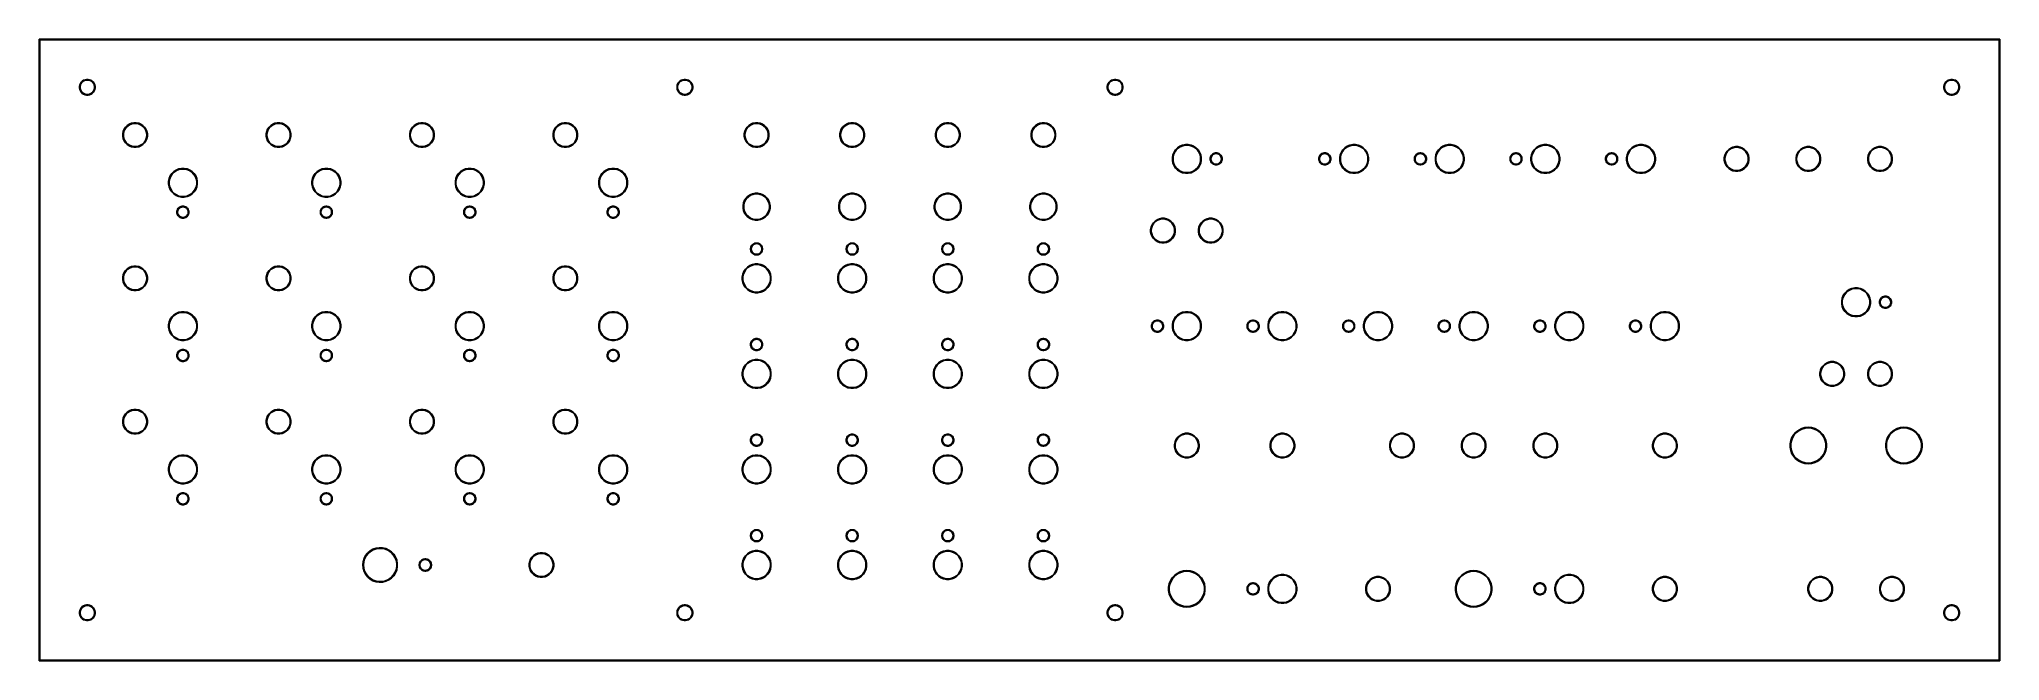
# Model space of a CAD drawing. Extents: x 0.7 to 21.3, y -8.5 to -2.
import ezdxf

# ---------------------------------------------------------------- set-up
doc = ezdxf.new("R2010")
doc.units = 0
doc.header["$MEASUREMENT"] = 0
doc.layers.add('BLACK', color=7, linetype='CONTINUOUS')

msp = doc.modelspace()

# ---------------------------------------------------------------- linework, layer by layer
at = {"layer": 'BLACK', "linetype": 'CONTINUOUS'}
for p, q in [((0.74703, -2), (0.74709, -1.99942)), ((0.74705, -2.00015), (0.74703, -2)), ((0.74705, -8.49986), (0.74705, -2.00015)), ((0.74709, -1.99942), (0.74726, -1.99886)), ((0.74726, -1.99886), (0.74753, -1.99835)), ((0.74753, -1.99835), (0.7479, -1.9979)), ((0.7479, -1.9979), (0.74835, -1.99753)), ((0.74835, -1.99753), (0.74887, -1.99726)), ((0.74887, -1.99726), (0.74942, -1.99709)), ((0.74942, -1.99709), (0.74986, -1.99705)), ((0.74986, -1.99705), (0.75, -1.99703)), ((0.75, -1.99703), (0.75014, -1.99705)), ((0.75014, -1.99705), (21.2499, -1.99705)), ((0.75295, -2.00295), (0.75295, -8.49705)), ((21.247, -2.00295), (0.75295, -2.00295)), ((21.247, -8.49705), (21.247, -2.00295)), ((21.2499, -1.99705), (21.25, -1.99703)), ((21.25, -1.99703), (21.2501, -1.99705)), ((21.2501, -1.99705), (21.2506, -1.99709)), ((21.2506, -1.99709), (21.2511, -1.99726)), ((21.2511, -1.99726), (21.2516, -1.99753)), ((21.2516, -1.99753), (21.2521, -1.9979)), ((21.2521, -1.9979), (21.2525, -1.99835)), ((21.2525, -1.99835), (21.2527, -1.99886)), ((21.2527, -1.99886), (21.2529, -1.99942)), ((21.2529, -1.99942), (21.253, -2)), ((21.253, -2), (21.253, -2.00014)), ((21.253, -2.00014), (21.253, -8.49986)), ((1.17726, -2.46112), (1.18624, -2.44768)), ((1.19142, -2.45192), (1.18316, -2.46427)), ((1.18624, -2.44768), (1.19768, -2.43624)), ((1.20192, -2.44142), (1.19142, -2.45192)), ((1.19768, -2.43624), (1.21112, -2.42726)), ((1.21427, -2.43316), (1.20192, -2.44142)), ((1.21112, -2.42726), (1.22606, -2.42107)), ((1.228, -2.42748), (1.21427, -2.43316)), ((1.22606, -2.42107), (1.24192, -2.41792)), ((1.24257, -2.42458), (1.228, -2.42748)), ((1.24192, -2.41792), (1.25808, -2.41792)), ((1.25743, -2.42458), (1.24257, -2.42458)), ((1.272, -2.42748), (1.25743, -2.42458)), ((1.25808, -2.41792), (1.27394, -2.42107)), ((1.28573, -2.43316), (1.272, -2.42748)), ((1.27394, -2.42107), (1.28888, -2.42726)), ((1.29808, -2.44142), (1.28573, -2.43316)), ((1.28888, -2.42726), (1.30232, -2.43624)), ((1.30858, -2.45192), (1.29808, -2.44142)), ((1.30232, -2.43624), (1.31376, -2.44768)), ((1.31684, -2.46427), (1.30858, -2.45192)), ((1.31376, -2.44768), (1.32274, -2.46112)), ((7.42726, -2.46112), (7.43624, -2.44768)), ((7.44142, -2.45192), (7.43316, -2.46427)), ((7.43624, -2.44768), (7.44768, -2.43624)), ((7.45192, -2.44142), (7.44142, -2.45192)), ((7.44768, -2.43624), (7.46112, -2.42726)), ((7.46427, -2.43316), (7.45192, -2.44142)), ((7.46112, -2.42726), (7.47606, -2.42107)), ((7.478, -2.42748), (7.46427, -2.43316)), ((7.47606, -2.42107), (7.49192, -2.41792)), ((7.49257, -2.42458), (7.478, -2.42748)), ((7.49192, -2.41792), (7.50808, -2.41792)), ((7.50743, -2.42458), (7.49257, -2.42458)), ((7.522, -2.42748), (7.50743, -2.42458)), ((7.50808, -2.41792), (7.52394, -2.42107)), ((7.53573, -2.43316), (7.522, -2.42748)), ((7.52394, -2.42107), (7.53888, -2.42726)), ((7.54808, -2.44142), (7.53573, -2.43316)), ((7.53888, -2.42726), (7.55232, -2.43624)), ((7.55858, -2.45192), (7.54808, -2.44142)), ((7.55232, -2.43624), (7.56376, -2.44768)), ((7.56684, -2.46427), (7.55858, -2.45192)), ((7.56376, -2.44768), (7.57274, -2.46112)), ((11.9273, -2.46112), (11.9362, -2.44768)), ((11.9414, -2.45192), (11.9332, -2.46427)), ((11.9362, -2.44768), (11.9477, -2.43624)), ((11.9519, -2.44142), (11.9414, -2.45192)), ((11.9477, -2.43624), (11.9611, -2.42726)), ((11.9643, -2.43316), (11.9519, -2.44142)), ((11.9611, -2.42726), (11.9761, -2.42107)), ((11.978, -2.42748), (11.9643, -2.43316)), ((11.9761, -2.42107), (11.9919, -2.41792)), ((11.9926, -2.42458), (11.978, -2.42748)), ((11.9919, -2.41792), (12.0081, -2.41792)), ((12.0074, -2.42458), (11.9926, -2.42458)), ((12.022, -2.42748), (12.0074, -2.42458)), ((12.0081, -2.41792), (12.0239, -2.42107)), ((12.0357, -2.43316), (12.022, -2.42748)), ((12.0239, -2.42107), (12.0389, -2.42726)), ((12.0481, -2.44142), (12.0357, -2.43316)), ((12.0389, -2.42726), (12.0523, -2.43624)), ((12.0586, -2.45192), (12.0481, -2.44142)), ((12.0523, -2.43624), (12.0638, -2.44768)), ((12.0668, -2.46427), (12.0586, -2.45192)), ((12.0638, -2.44768), (12.0727, -2.46112)), ((20.6773, -2.46112), (20.6862, -2.44768)), ((20.6914, -2.45192), (20.6832, -2.46427)), ((20.6862, -2.44768), (20.6977, -2.43624)), ((20.7019, -2.44142), (20.6914, -2.45192)), ((20.6977, -2.43624), (20.7111, -2.42726)), ((20.7143, -2.43316), (20.7019, -2.44142)), ((20.7111, -2.42726), (20.7261, -2.42107)), ((20.728, -2.42748), (20.7143, -2.43316)), ((20.7261, -2.42107), (20.7419, -2.41792)), ((20.7426, -2.42458), (20.728, -2.42748)), ((20.7419, -2.41792), (20.7581, -2.41792)), ((20.7574, -2.42458), (20.7426, -2.42458)), ((20.772, -2.42748), (20.7574, -2.42458)), ((20.7581, -2.41792), (20.7739, -2.42107)), ((20.7857, -2.43316), (20.772, -2.42748)), ((20.7739, -2.42107), (20.7889, -2.42726)), ((20.7981, -2.44142), (20.7857, -2.43316)), ((20.7889, -2.42726), (20.8023, -2.43624)), ((20.8086, -2.45192), (20.7981, -2.44142)), ((20.8023, -2.43624), (20.8138, -2.44768)), ((20.8168, -2.46427), (20.8086, -2.45192)), ((20.8138, -2.44768), (20.8227, -2.46112)), ((1.16792, -2.49192), (1.17107, -2.47606)), ((1.16792, -2.50808), (1.16792, -2.49192)), ((1.17107, -2.52394), (1.16792, -2.50808)), ((1.17107, -2.47606), (1.17726, -2.46112)), ((1.17726, -2.53888), (1.17107, -2.52394)), ((1.17748, -2.478), (1.17458, -2.49257)), ((1.17458, -2.49257), (1.17458, -2.50743)), ((1.17458, -2.50743), (1.17748, -2.522)), ((1.18624, -2.55232), (1.17726, -2.53888)), ((1.18316, -2.46427), (1.17748, -2.478)), ((1.17748, -2.522), (1.18316, -2.53573)), ((1.18316, -2.53573), (1.19142, -2.54808)), ((1.19768, -2.56376), (1.18624, -2.55232)), ((1.19142, -2.54808), (1.20192, -2.55858)), ((1.21112, -2.57274), (1.19768, -2.56376)), ((1.20192, -2.55858), (1.21427, -2.56684)), ((1.22606, -2.57893), (1.21112, -2.57274)), ((1.21427, -2.56684), (1.228, -2.57252)), ((1.24192, -2.58208), (1.22606, -2.57893)), ((1.228, -2.57252), (1.24257, -2.57542)), ((1.25808, -2.58208), (1.24192, -2.58208)), ((1.24257, -2.57542), (1.25743, -2.57542)), ((1.25743, -2.57542), (1.272, -2.57252)), ((1.27394, -2.57893), (1.25808, -2.58208)), ((1.272, -2.57252), (1.28573, -2.56684)), ((1.28888, -2.57274), (1.27394, -2.57893)), ((1.28573, -2.56684), (1.29808, -2.55858)), ((1.30232, -2.56376), (1.28888, -2.57274)), ((1.29808, -2.55858), (1.30858, -2.54808)), ((1.31376, -2.55232), (1.30232, -2.56376)), ((1.30858, -2.54808), (1.31684, -2.53573)), ((1.32274, -2.53888), (1.31376, -2.55232)), ((1.32252, -2.478), (1.31684, -2.46427)), ((1.31684, -2.53573), (1.32252, -2.522)), ((1.32542, -2.49257), (1.32252, -2.478)), ((1.32252, -2.522), (1.32542, -2.50743)), ((1.32274, -2.46112), (1.32893, -2.47606)), ((1.32893, -2.52394), (1.32274, -2.53888)), ((1.32542, -2.50743), (1.32542, -2.49257)), ((1.32893, -2.47606), (1.33208, -2.49192)), ((1.33208, -2.50808), (1.32893, -2.52394)), ((1.33208, -2.49192), (1.33208, -2.50808)), ((7.41792, -2.49192), (7.42107, -2.47606)), ((7.41792, -2.50808), (7.41792, -2.49192)), ((7.42107, -2.52394), (7.41792, -2.50808)), ((7.42107, -2.47606), (7.42726, -2.46112)), ((7.42726, -2.53888), (7.42107, -2.52394)), ((7.42748, -2.478), (7.42458, -2.49257)), ((7.42458, -2.49257), (7.42458, -2.50743)), ((7.42458, -2.50743), (7.42748, -2.522)), ((7.43624, -2.55232), (7.42726, -2.53888)), ((7.43316, -2.46427), (7.42748, -2.478)), ((7.42748, -2.522), (7.43316, -2.53573)), ((7.43316, -2.53573), (7.44142, -2.54808)), ((7.44768, -2.56376), (7.43624, -2.55232)), ((7.44142, -2.54808), (7.45192, -2.55858)), ((7.46112, -2.57274), (7.44768, -2.56376)), ((7.45192, -2.55858), (7.46427, -2.56684)), ((7.47606, -2.57893), (7.46112, -2.57274)), ((7.46427, -2.56684), (7.478, -2.57252)), ((7.49192, -2.58208), (7.47606, -2.57893)), ((7.478, -2.57252), (7.49257, -2.57542)), ((7.50808, -2.58208), (7.49192, -2.58208)), ((7.49257, -2.57542), (7.50743, -2.57542)), ((7.50743, -2.57542), (7.522, -2.57252)), ((7.52394, -2.57893), (7.50808, -2.58208)), ((7.522, -2.57252), (7.53573, -2.56684)), ((7.53888, -2.57274), (7.52394, -2.57893)), ((7.53573, -2.56684), (7.54808, -2.55858)), ((7.55232, -2.56376), (7.53888, -2.57274)), ((7.54808, -2.55858), (7.55858, -2.54808)), ((7.56376, -2.55232), (7.55232, -2.56376)), ((7.55858, -2.54808), (7.56684, -2.53573)), ((7.57274, -2.53888), (7.56376, -2.55232)), ((7.57252, -2.478), (7.56684, -2.46427)), ((7.56684, -2.53573), (7.57252, -2.522)), ((7.57542, -2.49257), (7.57252, -2.478)), ((7.57252, -2.522), (7.57542, -2.50743)), ((7.57274, -2.46112), (7.57893, -2.47606)), ((7.57893, -2.52394), (7.57274, -2.53888)), ((7.57542, -2.50743), (7.57542, -2.49257)), ((7.57893, -2.47606), (7.58208, -2.49192)), ((7.58208, -2.50808), (7.57893, -2.52394)), ((7.58208, -2.49192), (7.58208, -2.50808)), ((11.9179, -2.49192), (11.9211, -2.47606)), ((11.9179, -2.50808), (11.9179, -2.49192)), ((11.9211, -2.52394), (11.9179, -2.50808)), ((11.9211, -2.47606), (11.9273, -2.46112)), ((11.9273, -2.53888), (11.9211, -2.52394)), ((11.9275, -2.478), (11.9246, -2.49257)), ((11.9246, -2.49257), (11.9246, -2.50743)), ((11.9246, -2.50743), (11.9275, -2.522)), ((11.9362, -2.55232), (11.9273, -2.53888)), ((11.9332, -2.46427), (11.9275, -2.478)), ((11.9275, -2.522), (11.9332, -2.53573)), ((11.9332, -2.53573), (11.9414, -2.54808)), ((11.9477, -2.56376), (11.9362, -2.55232)), ((11.9414, -2.54808), (11.9519, -2.55858)), ((11.9611, -2.57274), (11.9477, -2.56376)), ((11.9519, -2.55858), (11.9643, -2.56684)), ((11.9761, -2.57893), (11.9611, -2.57274)), ((11.9643, -2.56684), (11.978, -2.57252)), ((11.9919, -2.58208), (11.9761, -2.57893)), ((11.978, -2.57252), (11.9926, -2.57542)), ((12.0081, -2.58208), (11.9919, -2.58208)), ((11.9926, -2.57542), (12.0074, -2.57542)), ((12.0074, -2.57542), (12.022, -2.57252)), ((12.0239, -2.57893), (12.0081, -2.58208)), ((12.022, -2.57252), (12.0357, -2.56684)), ((12.0389, -2.57274), (12.0239, -2.57893)), ((12.0357, -2.56684), (12.0481, -2.55858)), ((12.0523, -2.56376), (12.0389, -2.57274)), ((12.0481, -2.55858), (12.0586, -2.54808)), ((12.0638, -2.55232), (12.0523, -2.56376)), ((12.0586, -2.54808), (12.0668, -2.53573)), ((12.0727, -2.53888), (12.0638, -2.55232)), ((12.0725, -2.478), (12.0668, -2.46427)), ((12.0668, -2.53573), (12.0725, -2.522)), ((12.0754, -2.49257), (12.0725, -2.478)), ((12.0725, -2.522), (12.0754, -2.50743)), ((12.0727, -2.46112), (12.0789, -2.47606)), ((12.0789, -2.52394), (12.0727, -2.53888)), ((12.0754, -2.50743), (12.0754, -2.49257)), ((12.0789, -2.47606), (12.0821, -2.49192)), ((12.0821, -2.50808), (12.0789, -2.52394)), ((12.0821, -2.49192), (12.0821, -2.50808)), ((20.6679, -2.49192), (20.6711, -2.47606)), ((20.6679, -2.50808), (20.6679, -2.49192)), ((20.6711, -2.52394), (20.6679, -2.50808)), ((20.6711, -2.47606), (20.6773, -2.46112)), ((20.6773, -2.53888), (20.6711, -2.52394)), ((20.6775, -2.478), (20.6746, -2.49257)), ((20.6746, -2.49257), (20.6746, -2.50743)), ((20.6746, -2.50743), (20.6775, -2.522)), ((20.6862, -2.55232), (20.6773, -2.53888)), ((20.6832, -2.46427), (20.6775, -2.478)), ((20.6775, -2.522), (20.6832, -2.53573)), ((20.6832, -2.53573), (20.6914, -2.54808)), ((20.6977, -2.56376), (20.6862, -2.55232)), ((20.6914, -2.54808), (20.7019, -2.55858)), ((20.7111, -2.57274), (20.6977, -2.56376)), ((20.7019, -2.55858), (20.7143, -2.56684)), ((20.7261, -2.57893), (20.7111, -2.57274)), ((20.7143, -2.56684), (20.728, -2.57252)), ((20.7419, -2.58208), (20.7261, -2.57893)), ((20.728, -2.57252), (20.7426, -2.57542)), ((20.7581, -2.58208), (20.7419, -2.58208)), ((20.7426, -2.57542), (20.7574, -2.57542)), ((20.7574, -2.57542), (20.772, -2.57252)), ((20.7739, -2.57893), (20.7581, -2.58208)), ((20.772, -2.57252), (20.7857, -2.56684)), ((20.7889, -2.57274), (20.7739, -2.57893)), ((20.7857, -2.56684), (20.7981, -2.55858)), ((20.8023, -2.56376), (20.7889, -2.57274)), ((20.7981, -2.55858), (20.8086, -2.54808)), ((20.8138, -2.55232), (20.8023, -2.56376)), ((20.8086, -2.54808), (20.8168, -2.53573)), ((20.8227, -2.53888), (20.8138, -2.55232)), ((20.8225, -2.478), (20.8168, -2.46427)), ((20.8168, -2.53573), (20.8225, -2.522)), ((20.8254, -2.49257), (20.8225, -2.478)), ((20.8225, -2.522), (20.8254, -2.50743)), ((20.8227, -2.46112), (20.8289, -2.47606)), ((20.8289, -2.52394), (20.8227, -2.53888)), ((20.8254, -2.50743), (20.8254, -2.49257)), ((20.8289, -2.47606), (20.8321, -2.49192)), ((20.8321, -2.50808), (20.8289, -2.52394)), ((20.8321, -2.49192), (20.8321, -2.50808)), ((1.62188, -2.98738), (1.6268, -2.96263)), ((1.62188, -3.01262), (1.62188, -2.98738)), ((1.6268, -3.03737), (1.62188, -3.01262)), ((1.6268, -2.96263), (1.63646, -2.93931)), ((1.63646, -3.06069), (1.6268, -3.03737)), ((1.63321, -2.96457), (1.62854, -2.98804)), ((1.62854, -2.98804), (1.62854, -3.01196)), ((1.62854, -3.01196), (1.63321, -3.03543)), ((1.64236, -2.94247), (1.63321, -2.96457)), ((1.63321, -3.03543), (1.64236, -3.05753)), ((1.63646, -2.93931), (1.65048, -2.91833)), ((1.65048, -3.08167), (1.63646, -3.06069)), ((1.65566, -2.92257), (1.64236, -2.94247)), ((1.64236, -3.05753), (1.65566, -3.07743)), ((1.65048, -2.91833), (1.66833, -2.90048)), ((1.67257, -2.90566), (1.65566, -2.92257)), ((1.66833, -2.90048), (1.68931, -2.88646)), ((1.69247, -2.89236), (1.67257, -2.90566)), ((1.68931, -2.88646), (1.71263, -2.8768)), ((1.71457, -2.88321), (1.69247, -2.89236)), ((1.71263, -2.8768), (1.73738, -2.87188)), ((1.73804, -2.87854), (1.71457, -2.88321)), ((1.73738, -2.87188), (1.76262, -2.87188)), ((1.76196, -2.87854), (1.73804, -2.87854)), ((1.78543, -2.88321), (1.76196, -2.87854)), ((1.76262, -2.87188), (1.78737, -2.8768)), ((1.80753, -2.89236), (1.78543, -2.88321)), ((1.78737, -2.8768), (1.81069, -2.88646)), ((1.82743, -2.90566), (1.80753, -2.89236)), ((1.81069, -2.88646), (1.83167, -2.90048)), ((1.84434, -2.92257), (1.82743, -2.90566)), ((1.83167, -2.90048), (1.84952, -2.91833)), ((1.85764, -2.94247), (1.84434, -2.92257)), ((1.84434, -3.07743), (1.85764, -3.05753)), ((1.84952, -2.91833), (1.86354, -2.93931)), ((1.86354, -3.06069), (1.84952, -3.08167)), ((1.86679, -2.96457), (1.85764, -2.94247)), ((1.85764, -3.05753), (1.86679, -3.03543)), ((1.86354, -2.93931), (1.8732, -2.96263)), ((1.8732, -3.03737), (1.86354, -3.06069)), ((1.87146, -2.98804), (1.86679, -2.96457)), ((1.86679, -3.03543), (1.87146, -3.01196)), ((1.87146, -3.01196), (1.87146, -2.98804)), ((1.8732, -2.96263), (1.87812, -2.98738)), ((1.87812, -3.01262), (1.8732, -3.03737)), ((1.87812, -2.98738), (1.87812, -3.01262)), ((3.12188, -2.98738), (3.1268, -2.96263)), ((3.12188, -3.01262), (3.12188, -2.98738)), ((3.1268, -3.03737), (3.12188, -3.01262)), ((3.1268, -2.96263), (3.13646, -2.93931)), ((3.13646, -3.06069), (3.1268, -3.03737)), ((3.13321, -2.96457), (3.12854, -2.98804)), ((3.12854, -2.98804), (3.12854, -3.01196)), ((3.12854, -3.01196), (3.13321, -3.03543)), ((3.14236, -2.94247), (3.13321, -2.96457)), ((3.13321, -3.03543), (3.14236, -3.05753)), ((3.13646, -2.93931), (3.15048, -2.91833)), ((3.15048, -3.08167), (3.13646, -3.06069)), ((3.15566, -2.92257), (3.14236, -2.94247)), ((3.14236, -3.05753), (3.15566, -3.07743)), ((3.15048, -2.91833), (3.16833, -2.90048)), ((3.17257, -2.90566), (3.15566, -2.92257)), ((3.16833, -2.90048), (3.18931, -2.88646)), ((3.19247, -2.89236), (3.17257, -2.90566)), ((3.18931, -2.88646), (3.21263, -2.8768)), ((3.21457, -2.88321), (3.19247, -2.89236)), ((3.21263, -2.8768), (3.23738, -2.87188)), ((3.23804, -2.87854), (3.21457, -2.88321)), ((3.23738, -2.87188), (3.26262, -2.87188)), ((3.26196, -2.87854), (3.23804, -2.87854)), ((3.28543, -2.88321), (3.26196, -2.87854)), ((3.26262, -2.87188), (3.28737, -2.8768)), ((3.30753, -2.89236), (3.28543, -2.88321)), ((3.28737, -2.8768), (3.31069, -2.88646)), ((3.32743, -2.90566), (3.30753, -2.89236)), ((3.31069, -2.88646), (3.33167, -2.90048)), ((3.34434, -2.92257), (3.32743, -2.90566)), ((3.33167, -2.90048), (3.34952, -2.91833)), ((3.35764, -2.94247), (3.34434, -2.92257)), ((3.34434, -3.07743), (3.35764, -3.05753)), ((3.34952, -2.91833), (3.36354, -2.93931)), ((3.36354, -3.06069), (3.34952, -3.08167)), ((3.36679, -2.96457), (3.35764, -2.94247)), ((3.35764, -3.05753), (3.36679, -3.03543)), ((3.36354, -2.93931), (3.3732, -2.96263)), ((3.3732, -3.03737), (3.36354, -3.06069)), ((3.37146, -2.98804), (3.36679, -2.96457)), ((3.36679, -3.03543), (3.37146, -3.01196)), ((3.37146, -3.01196), (3.37146, -2.98804)), ((3.3732, -2.96263), (3.37812, -2.98738)), ((3.37812, -3.01262), (3.3732, -3.03737)), ((3.37812, -2.98738), (3.37812, -3.01262)), ((4.62188, -2.98738), (4.6268, -2.96263)), ((4.62188, -3.01262), (4.62188, -2.98738)), ((4.6268, -3.03737), (4.62188, -3.01262)), ((4.6268, -2.96263), (4.63646, -2.93931)), ((4.63646, -3.06069), (4.6268, -3.03737)), ((4.63321, -2.96457), (4.62854, -2.98804)), ((4.62854, -2.98804), (4.62854, -3.01196)), ((4.62854, -3.01196), (4.63321, -3.03543)), ((4.64236, -2.94247), (4.63321, -2.96457)), ((4.63321, -3.03543), (4.64236, -3.05753)), ((4.63646, -2.93931), (4.65048, -2.91833)), ((4.65048, -3.08167), (4.63646, -3.06069)), ((4.65566, -2.92257), (4.64236, -2.94247)), ((4.64236, -3.05753), (4.65566, -3.07743)), ((4.65048, -2.91833), (4.66833, -2.90048)), ((4.67257, -2.90566), (4.65566, -2.92257)), ((4.66833, -2.90048), (4.68931, -2.88646)), ((4.69247, -2.89236), (4.67257, -2.90566)), ((4.68931, -2.88646), (4.71263, -2.8768)), ((4.71457, -2.88321), (4.69247, -2.89236)), ((4.71263, -2.8768), (4.73738, -2.87188)), ((4.73804, -2.87854), (4.71457, -2.88321)), ((4.73738, -2.87188), (4.76262, -2.87188)), ((4.76196, -2.87854), (4.73804, -2.87854)), ((4.78543, -2.88321), (4.76196, -2.87854)), ((4.76262, -2.87188), (4.78737, -2.8768)), ((4.80753, -2.89236), (4.78543, -2.88321)), ((4.78737, -2.8768), (4.81069, -2.88646)), ((4.82743, -2.90566), (4.80753, -2.89236)), ((4.81069, -2.88646), (4.83167, -2.90048)), ((4.84434, -2.92257), (4.82743, -2.90566)), ((4.83167, -2.90048), (4.84952, -2.91833)), ((4.85764, -2.94247), (4.84434, -2.92257)), ((4.84434, -3.07743), (4.85764, -3.05753)), ((4.84952, -2.91833), (4.86354, -2.93931)), ((4.86354, -3.06069), (4.84952, -3.08167)), ((4.86679, -2.96457), (4.85764, -2.94247)), ((4.85764, -3.05753), (4.86679, -3.03543)), ((4.86354, -2.93931), (4.8732, -2.96263)), ((4.8732, -3.03737), (4.86354, -3.06069)), ((4.87146, -2.98804), (4.86679, -2.96457)), ((4.86679, -3.03543), (4.87146, -3.01196)), ((4.87146, -3.01196), (4.87146, -2.98804)), ((4.8732, -2.96263), (4.87812, -2.98738)), ((4.87812, -3.01262), (4.8732, -3.03737)), ((4.87812, -2.98738), (4.87812, -3.01262)), ((6.12188, -2.98738), (6.1268, -2.96263)), ((6.12188, -3.01262), (6.12188, -2.98738)), ((6.1268, -3.03737), (6.12188, -3.01262)), ((6.1268, -2.96263), (6.13646, -2.93931)), ((6.13646, -3.06069), (6.1268, -3.03737)), ((6.13321, -2.96457), (6.12854, -2.98804)), ((6.12854, -2.98804), (6.12854, -3.01196)), ((6.12854, -3.01196), (6.13321, -3.03543)), ((6.14236, -2.94247), (6.13321, -2.96457)), ((6.13321, -3.03543), (6.14236, -3.05753)), ((6.13646, -2.93931), (6.15048, -2.91833)), ((6.15048, -3.08167), (6.13646, -3.06069)), ((6.15566, -2.92257), (6.14236, -2.94247)), ((6.14236, -3.05753), (6.15566, -3.07743)), ((6.15048, -2.91833), (6.16833, -2.90048)), ((6.17257, -2.90566), (6.15566, -2.92257)), ((6.16833, -2.90048), (6.18931, -2.88646)), ((6.19247, -2.89236), (6.17257, -2.90566)), ((6.18931, -2.88646), (6.21263, -2.8768)), ((6.21457, -2.88321), (6.19247, -2.89236)), ((6.21263, -2.8768), (6.23738, -2.87188)), ((6.23804, -2.87854), (6.21457, -2.88321)), ((6.23738, -2.87188), (6.26262, -2.87188)), ((6.26196, -2.87854), (6.23804, -2.87854)), ((6.28543, -2.88321), (6.26196, -2.87854)), ((6.26262, -2.87188), (6.28737, -2.8768)), ((6.30753, -2.89236), (6.28543, -2.88321)), ((6.28737, -2.8768), (6.31069, -2.88646)), ((6.32743, -2.90566), (6.30753, -2.89236)), ((6.31069, -2.88646), (6.33167, -2.90048)), ((6.34434, -2.92257), (6.32743, -2.90566)), ((6.33167, -2.90048), (6.34952, -2.91833)), ((6.35764, -2.94247), (6.34434, -2.92257)), ((6.34434, -3.07743), (6.35764, -3.05753)), ((6.34952, -2.91833), (6.36354, -2.93931)), ((6.36354, -3.06069), (6.34952, -3.08167)), ((6.36679, -2.96457), (6.35764, -2.94247)), ((6.35764, -3.05753), (6.36679, -3.03543)), ((6.36354, -2.93931), (6.3732, -2.96263)), ((6.3732, -3.03737), (6.36354, -3.06069)), ((6.37146, -2.98804), (6.36679, -2.96457)), ((6.36679, -3.03543), (6.37146, -3.01196)), ((6.37146, -3.01196), (6.37146, -2.98804)), ((6.3732, -2.96263), (6.37812, -2.98738)), ((6.37812, -3.01262), (6.3732, -3.03737)), ((6.37812, -2.98738), (6.37812, -3.01262)), ((8.12188, -2.98738), (8.1268, -2.96263)), ((8.12188, -3.01262), (8.12188, -2.98738)), ((8.1268, -3.03737), (8.12188, -3.01262)), ((8.1268, -2.96263), (8.13646, -2.93931)), ((8.13646, -3.06069), (8.1268, -3.03737)), ((8.13321, -2.96457), (8.12854, -2.98804)), ((8.12854, -2.98804), (8.12854, -3.01196)), ((8.12854, -3.01196), (8.13321, -3.03543)), ((8.14236, -2.94247), (8.13321, -2.96457)), ((8.13321, -3.03543), (8.14236, -3.05753)), ((8.13646, -2.93931), (8.15048, -2.91833)), ((8.15048, -3.08167), (8.13646, -3.06069)), ((8.15566, -2.92257), (8.14236, -2.94247)), ((8.14236, -3.05753), (8.15566, -3.07743)), ((8.15048, -2.91833), (8.16833, -2.90048)), ((8.17257, -2.90566), (8.15566, -2.92257)), ((8.16833, -2.90048), (8.18931, -2.88646)), ((8.19247, -2.89236), (8.17257, -2.90566)), ((8.18931, -2.88646), (8.21263, -2.8768)), ((8.21457, -2.88321), (8.19247, -2.89236)), ((8.21263, -2.8768), (8.23738, -2.87188)), ((8.23804, -2.87854), (8.21457, -2.88321)), ((8.23738, -2.87188), (8.26262, -2.87188)), ((8.26196, -2.87854), (8.23804, -2.87854)), ((8.28543, -2.88321), (8.26196, -2.87854)), ((8.26262, -2.87188), (8.28737, -2.8768)), ((8.30753, -2.89236), (8.28543, -2.88321)), ((8.28737, -2.8768), (8.31069, -2.88646)), ((8.32743, -2.90566), (8.30753, -2.89236)), ((8.31069, -2.88646), (8.33167, -2.90048)), ((8.34434, -2.92257), (8.32743, -2.90566)), ((8.33167, -2.90048), (8.34952, -2.91833)), ((8.35764, -2.94247), (8.34434, -2.92257)), ((8.34434, -3.07743), (8.35764, -3.05753)), ((8.34952, -2.91833), (8.36354, -2.93931)), ((8.36354, -3.06069), (8.34952, -3.08167)), ((8.36679, -2.96457), (8.35764, -2.94247)), ((8.35764, -3.05753), (8.36679, -3.03543)), ((8.36354, -2.93931), (8.3732, -2.96263)), ((8.3732, -3.03737), (8.36354, -3.06069)), ((8.37146, -2.98804), (8.36679, -2.96457)), ((8.36679, -3.03543), (8.37146, -3.01196)), ((8.37146, -3.01196), (8.37146, -2.98804)), ((8.3732, -2.96263), (8.37812, -2.98738)), ((8.37812, -3.01262), (8.3732, -3.03737)), ((8.37812, -2.98738), (8.37812, -3.01262)), ((9.12188, -2.98738), (9.1268, -2.96263)), ((9.12188, -3.01262), (9.12188, -2.98738)), ((9.1268, -3.03737), (9.12188, -3.01262)), ((9.1268, -2.96263), (9.13646, -2.93931)), ((9.13646, -3.06069), (9.1268, -3.03737)), ((9.13321, -2.96457), (9.12854, -2.98804)), ((9.12854, -2.98804), (9.12854, -3.01196)), ((9.12854, -3.01196), (9.13321, -3.03543)), ((9.14236, -2.94247), (9.13321, -2.96457)), ((9.13321, -3.03543), (9.14236, -3.05753)), ((9.13646, -2.93931), (9.15048, -2.91833)), ((9.15048, -3.08167), (9.13646, -3.06069)), ((9.15566, -2.92257), (9.14236, -2.94247)), ((9.14236, -3.05753), (9.15566, -3.07743)), ((9.15048, -2.91833), (9.16833, -2.90048)), ((9.17257, -2.90566), (9.15566, -2.92257)), ((9.16833, -2.90048), (9.18931, -2.88646)), ((9.19247, -2.89236), (9.17257, -2.90566)), ((9.18931, -2.88646), (9.21263, -2.8768)), ((9.21457, -2.88321), (9.19247, -2.89236)), ((9.21263, -2.8768), (9.23738, -2.87188)), ((9.23804, -2.87854), (9.21457, -2.88321)), ((9.23738, -2.87188), (9.26262, -2.87188)), ((9.26196, -2.87854), (9.23804, -2.87854)), ((9.28543, -2.88321), (9.26196, -2.87854)), ((9.26262, -2.87188), (9.28737, -2.8768)), ((9.30753, -2.89236), (9.28543, -2.88321)), ((9.28737, -2.8768), (9.31069, -2.88646)), ((9.32743, -2.90566), (9.30753, -2.89236)), ((9.31069, -2.88646), (9.33167, -2.90048)), ((9.34434, -2.92257), (9.32743, -2.90566)), ((9.33167, -2.90048), (9.34952, -2.91833)), ((9.35764, -2.94247), (9.34434, -2.92257)), ((9.34434, -3.07743), (9.35764, -3.05753)), ((9.34952, -2.91833), (9.36354, -2.93931)), ((9.36354, -3.06069), (9.34952, -3.08167)), ((9.36679, -2.96457), (9.35764, -2.94247)), ((9.35764, -3.05753), (9.36679, -3.03543)), ((9.36354, -2.93931), (9.3732, -2.96263)), ((9.3732, -3.03737), (9.36354, -3.06069)), ((9.37146, -2.98804), (9.36679, -2.96457)), ((9.36679, -3.03543), (9.37146, -3.01196)), ((9.37146, -3.01196), (9.37146, -2.98804)), ((9.3732, -2.96263), (9.37812, -2.98738)), ((9.37812, -3.01262), (9.3732, -3.03737)), ((9.37812, -2.98738), (9.37812, -3.01262)), ((10.1219, -2.98738), (10.1268, -2.96263)), ((10.1219, -3.01262), (10.1219, -2.98738)), ((10.1268, -3.03737), (10.1219, -3.01262)), ((10.1268, -2.96263), (10.1365, -2.93931)), ((10.1365, -3.06069), (10.1268, -3.03737)), ((10.1332, -2.96457), (10.1285, -2.98804)), ((10.1285, -2.98804), (10.1285, -3.01196)), ((10.1285, -3.01196), (10.1332, -3.03543)), ((10.1424, -2.94247), (10.1332, -2.96457)), ((10.1332, -3.03543), (10.1424, -3.05753)), ((10.1365, -2.93931), (10.1505, -2.91833)), ((10.1505, -3.08167), (10.1365, -3.06069)), ((10.1557, -2.92257), (10.1424, -2.94247)), ((10.1424, -3.05753), (10.1557, -3.07743)), ((10.1505, -2.91833), (10.1683, -2.90048)), ((10.1726, -2.90566), (10.1557, -2.92257)), ((10.1683, -2.90048), (10.1893, -2.88646)), ((10.1925, -2.89236), (10.1726, -2.90566)), ((10.1893, -2.88646), (10.2126, -2.8768)), ((10.2146, -2.88321), (10.1925, -2.89236)), ((10.2126, -2.8768), (10.2374, -2.87188)), ((10.238, -2.87854), (10.2146, -2.88321)), ((10.2374, -2.87188), (10.2626, -2.87188)), ((10.262, -2.87854), (10.238, -2.87854)), ((10.2854, -2.88321), (10.262, -2.87854)), ((10.2626, -2.87188), (10.2874, -2.8768)), ((10.3075, -2.89236), (10.2854, -2.88321)), ((10.2874, -2.8768), (10.3107, -2.88646)), ((10.3274, -2.90566), (10.3075, -2.89236)), ((10.3107, -2.88646), (10.3317, -2.90048)), ((10.3443, -2.92257), (10.3274, -2.90566)), ((10.3317, -2.90048), (10.3495, -2.91833)), ((10.3576, -2.94247), (10.3443, -2.92257)), ((10.3443, -3.07743), (10.3576, -3.05753)), ((10.3495, -2.91833), (10.3635, -2.93931)), ((10.3635, -3.06069), (10.3495, -3.08167)), ((10.3668, -2.96457), (10.3576, -2.94247)), ((10.3576, -3.05753), (10.3668, -3.03543)), ((10.3635, -2.93931), (10.3732, -2.96263)), ((10.3732, -3.03737), (10.3635, -3.06069)), ((10.3715, -2.98804), (10.3668, -2.96457)), ((10.3668, -3.03543), (10.3715, -3.01196)), ((10.3715, -3.01196), (10.3715, -2.98804)), ((10.3732, -2.96263), (10.3781, -2.98738)), ((10.3781, -3.01262), (10.3732, -3.03737)), ((10.3781, -2.98738), (10.3781, -3.01262)), ((11.1219, -2.98738), (11.1268, -2.96263)), ((11.1219, -3.01262), (11.1219, -2.98738)), ((11.1268, -3.03737), (11.1219, -3.01262)), ((11.1268, -2.96263), (11.1365, -2.93931)), ((11.1365, -3.06069), (11.1268, -3.03737)), ((11.1332, -2.96457), (11.1285, -2.98804)), ((11.1285, -2.98804), (11.1285, -3.01196)), ((11.1285, -3.01196), (11.1332, -3.03543)), ((11.1424, -2.94247), (11.1332, -2.96457)), ((11.1332, -3.03543), (11.1424, -3.05753)), ((11.1365, -2.93931), (11.1505, -2.91833)), ((11.1505, -3.08167), (11.1365, -3.06069)), ((11.1557, -2.92257), (11.1424, -2.94247)), ((11.1424, -3.05753), (11.1557, -3.07743)), ((11.1505, -2.91833), (11.1683, -2.90048)), ((11.1726, -2.90566), (11.1557, -2.92257)), ((11.1683, -2.90048), (11.1893, -2.88646)), ((11.1925, -2.89236), (11.1726, -2.90566)), ((11.1893, -2.88646), (11.2126, -2.8768)), ((11.2146, -2.88321), (11.1925, -2.89236)), ((11.2126, -2.8768), (11.2374, -2.87188)), ((11.238, -2.87854), (11.2146, -2.88321)), ((11.2374, -2.87188), (11.2626, -2.87188)), ((11.262, -2.87854), (11.238, -2.87854)), ((11.2854, -2.88321), (11.262, -2.87854)), ((11.2626, -2.87188), (11.2874, -2.8768)), ((11.3075, -2.89236), (11.2854, -2.88321)), ((11.2874, -2.8768), (11.3107, -2.88646)), ((11.3274, -2.90566), (11.3075, -2.89236)), ((11.3107, -2.88646), (11.3317, -2.90048)), ((11.3443, -2.92257), (11.3274, -2.90566)), ((11.3317, -2.90048), (11.3495, -2.91833)), ((11.3576, -2.94247), (11.3443, -2.92257)), ((11.3443, -3.07743), (11.3576, -3.05753)), ((11.3495, -2.91833), (11.3635, -2.93931)), ((11.3635, -3.06069), (11.3495, -3.08167)), ((11.3668, -2.96457), (11.3576, -2.94247)), ((11.3576, -3.05753), (11.3668, -3.03543)), ((11.3635, -2.93931), (11.3732, -2.96263)), ((11.3732, -3.03737), (11.3635, -3.06069)), ((11.3715, -2.98804), (11.3668, -2.96457)), ((11.3668, -3.03543), (11.3715, -3.01196)), ((11.3715, -3.01196), (11.3715, -2.98804)), ((11.3732, -2.96263), (11.3781, -2.98738)), ((11.3781, -3.01262), (11.3732, -3.03737)), ((11.3781, -2.98738), (11.3781, -3.01262)), ((1.66833, -3.09952), (1.65048, -3.08167)), ((1.65566, -3.07743), (1.67257, -3.09434)), ((1.68931, -3.11354), (1.66833, -3.09952)), ((1.67257, -3.09434), (1.69247, -3.10764)), ((1.71263, -3.1232), (1.68931, -3.11354)), ((1.69247, -3.10764), (1.71457, -3.11679)), ((1.73738, -3.12812), (1.71263, -3.1232)), ((1.71457, -3.11679), (1.73804, -3.12146)), ((1.76262, -3.12812), (1.73738, -3.12812)), ((1.73804, -3.12146), (1.76196, -3.12146)), ((1.76196, -3.12146), (1.78543, -3.11679)), ((1.78737, -3.1232), (1.76262, -3.12812)), ((1.78543, -3.11679), (1.80753, -3.10764)), ((1.81069, -3.11354), (1.78737, -3.1232)), ((1.80753, -3.10764), (1.82743, -3.09434)), ((1.83167, -3.09952), (1.81069, -3.11354)), ((1.82743, -3.09434), (1.84434, -3.07743)), ((1.84952, -3.08167), (1.83167, -3.09952)), ((3.16833, -3.09952), (3.15048, -3.08167)), ((3.15566, -3.07743), (3.17257, -3.09434)), ((3.18931, -3.11354), (3.16833, -3.09952)), ((3.17257, -3.09434), (3.19247, -3.10764)), ((3.21263, -3.1232), (3.18931, -3.11354)), ((3.19247, -3.10764), (3.21457, -3.11679)), ((3.23738, -3.12812), (3.21263, -3.1232)), ((3.21457, -3.11679), (3.23804, -3.12146)), ((3.26262, -3.12812), (3.23738, -3.12812)), ((3.23804, -3.12146), (3.26196, -3.12146)), ((3.26196, -3.12146), (3.28543, -3.11679)), ((3.28737, -3.1232), (3.26262, -3.12812)), ((3.28543, -3.11679), (3.30753, -3.10764)), ((3.31069, -3.11354), (3.28737, -3.1232)), ((3.30753, -3.10764), (3.32743, -3.09434)), ((3.33167, -3.09952), (3.31069, -3.11354)), ((3.32743, -3.09434), (3.34434, -3.07743)), ((3.34952, -3.08167), (3.33167, -3.09952)), ((4.66833, -3.09952), (4.65048, -3.08167)), ((4.65566, -3.07743), (4.67257, -3.09434)), ((4.68931, -3.11354), (4.66833, -3.09952)), ((4.67257, -3.09434), (4.69247, -3.10764)), ((4.71263, -3.1232), (4.68931, -3.11354)), ((4.69247, -3.10764), (4.71457, -3.11679)), ((4.73738, -3.12812), (4.71263, -3.1232)), ((4.71457, -3.11679), (4.73804, -3.12146)), ((4.76262, -3.12812), (4.73738, -3.12812)), ((4.73804, -3.12146), (4.76196, -3.12146)), ((4.76196, -3.12146), (4.78543, -3.11679)), ((4.78737, -3.1232), (4.76262, -3.12812)), ((4.78543, -3.11679), (4.80753, -3.10764)), ((4.81069, -3.11354), (4.78737, -3.1232)), ((4.80753, -3.10764), (4.82743, -3.09434)), ((4.83167, -3.09952), (4.81069, -3.11354)), ((4.82743, -3.09434), (4.84434, -3.07743)), ((4.84952, -3.08167), (4.83167, -3.09952)), ((6.16833, -3.09952), (6.15048, -3.08167)), ((6.15566, -3.07743), (6.17257, -3.09434)), ((6.18931, -3.11354), (6.16833, -3.09952)), ((6.17257, -3.09434), (6.19247, -3.10764)), ((6.21263, -3.1232), (6.18931, -3.11354)), ((6.19247, -3.10764), (6.21457, -3.11679)), ((6.23738, -3.12812), (6.21263, -3.1232)), ((6.21457, -3.11679), (6.23804, -3.12146)), ((6.26262, -3.12812), (6.23738, -3.12812)), ((6.23804, -3.12146), (6.26196, -3.12146)), ((6.26196, -3.12146), (6.28543, -3.11679)), ((6.28737, -3.1232), (6.26262, -3.12812)), ((6.28543, -3.11679), (6.30753, -3.10764)), ((6.31069, -3.11354), (6.28737, -3.1232)), ((6.30753, -3.10764), (6.32743, -3.09434)), ((6.33167, -3.09952), (6.31069, -3.11354)), ((6.32743, -3.09434), (6.34434, -3.07743)), ((6.34952, -3.08167), (6.33167, -3.09952)), ((8.16833, -3.09952), (8.15048, -3.08167)), ((8.15566, -3.07743), (8.17257, -3.09434)), ((8.18931, -3.11354), (8.16833, -3.09952)), ((8.17257, -3.09434), (8.19247, -3.10764)), ((8.21263, -3.1232), (8.18931, -3.11354)), ((8.19247, -3.10764), (8.21457, -3.11679)), ((8.23738, -3.12812), (8.21263, -3.1232)), ((8.21457, -3.11679), (8.23804, -3.12146)), ((8.26262, -3.12812), (8.23738, -3.12812)), ((8.23804, -3.12146), (8.26196, -3.12146)), ((8.26196, -3.12146), (8.28543, -3.11679)), ((8.28737, -3.1232), (8.26262, -3.12812)), ((8.28543, -3.11679), (8.30753, -3.10764)), ((8.31069, -3.11354), (8.28737, -3.1232)), ((8.30753, -3.10764), (8.32743, -3.09434)), ((8.33167, -3.09952), (8.31069, -3.11354)), ((8.32743, -3.09434), (8.34434, -3.07743)), ((8.34952, -3.08167), (8.33167, -3.09952)), ((9.16833, -3.09952), (9.15048, -3.08167)), ((9.15566, -3.07743), (9.17257, -3.09434)), ((9.18931, -3.11354), (9.16833, -3.09952)), ((9.17257, -3.09434), (9.19247, -3.10764)), ((9.21263, -3.1232), (9.18931, -3.11354)), ((9.19247, -3.10764), (9.21457, -3.11679)), ((9.23738, -3.12812), (9.21263, -3.1232)), ((9.21457, -3.11679), (9.23804, -3.12146)), ((9.26262, -3.12812), (9.23738, -3.12812)), ((9.23804, -3.12146), (9.26196, -3.12146)), ((9.26196, -3.12146), (9.28543, -3.11679)), ((9.28737, -3.1232), (9.26262, -3.12812)), ((9.28543, -3.11679), (9.30753, -3.10764)), ((9.31069, -3.11354), (9.28737, -3.1232)), ((9.30753, -3.10764), (9.32743, -3.09434)), ((9.33167, -3.09952), (9.31069, -3.11354)), ((9.32743, -3.09434), (9.34434, -3.07743)), ((9.34952, -3.08167), (9.33167, -3.09952)), ((10.1683, -3.09952), (10.1505, -3.08167)), ((10.1557, -3.07743), (10.1726, -3.09434)), ((10.1893, -3.11354), (10.1683, -3.09952)), ((10.1726, -3.09434), (10.1925, -3.10764)), ((10.2126, -3.1232), (10.1893, -3.11354)), ((10.1925, -3.10764), (10.2146, -3.11679)), ((10.2374, -3.12812), (10.2126, -3.1232)), ((10.2146, -3.11679), (10.238, -3.12146)), ((10.2626, -3.12812), (10.2374, -3.12812)), ((10.238, -3.12146), (10.262, -3.12146)), ((10.262, -3.12146), (10.2854, -3.11679)), ((10.2874, -3.1232), (10.2626, -3.12812)), ((10.2854, -3.11679), (10.3075, -3.10764)), ((10.3107, -3.11354), (10.2874, -3.1232)), ((10.3075, -3.10764), (10.3274, -3.09434)), ((10.3317, -3.09952), (10.3107, -3.11354)), ((10.3274, -3.09434), (10.3443, -3.07743)), ((10.3495, -3.08167), (10.3317, -3.09952)), ((11.1683, -3.09952), (11.1505, -3.08167)), ((11.1557, -3.07743), (11.1726, -3.09434)), ((11.1893, -3.11354), (11.1683, -3.09952)), ((11.1726, -3.09434), (11.1925, -3.10764)), ((11.2126, -3.1232), (11.1893, -3.11354)), ((11.1925, -3.10764), (11.2146, -3.11679)), ((11.2374, -3.12812), (11.2126, -3.1232)), ((11.2146, -3.11679), (11.238, -3.12146)), ((11.2626, -3.12812), (11.2374, -3.12812)), ((11.238, -3.12146), (11.262, -3.12146)), ((11.262, -3.12146), (11.2854, -3.11679)), ((11.2874, -3.1232), (11.2626, -3.12812)), ((11.2854, -3.11679), (11.3075, -3.10764)), ((11.3107, -3.11354), (11.2874, -3.1232)), ((11.3075, -3.10764), (11.3274, -3.09434)), ((11.3317, -3.09952), (11.3107, -3.11354)), ((11.3274, -3.09434), (11.3443, -3.07743)), ((11.3495, -3.08167), (11.3317, -3.09952)), ((12.5994, -3.23516), (12.6051, -3.20606)), ((12.5994, -3.26484), (12.5994, -3.23516)), ((12.6051, -3.29394), (12.5994, -3.26484)), ((12.6051, -3.20606), (12.6165, -3.17864)), ((12.6115, -3.208), (12.606, -3.23582)), ((12.606, -3.23582), (12.606, -3.26418)), ((12.606, -3.26418), (12.6115, -3.292)), ((12.6224, -3.1818), (12.6115, -3.208)), ((12.6165, -3.17864), (12.633, -3.15397)), ((12.6382, -3.15821), (12.6224, -3.1818)), ((12.633, -3.15397), (12.654, -3.13298)), ((12.6582, -3.13816), (12.6382, -3.15821)), ((12.654, -3.13298), (12.6786, -3.1165)), ((12.6818, -3.1224), (12.6582, -3.13816)), ((12.6786, -3.1165), (12.7061, -3.10514)), ((12.708, -3.11155), (12.6818, -3.1224)), ((12.7061, -3.10514), (12.7352, -3.09935)), ((12.7358, -3.10601), (12.708, -3.11155)), ((12.7352, -3.09935), (12.7648, -3.09935)), ((12.7642, -3.10601), (12.7358, -3.10601)), ((12.792, -3.11155), (12.7642, -3.10601)), ((12.7648, -3.09935), (12.7939, -3.10514)), ((12.8182, -3.1224), (12.792, -3.11155)), ((12.7939, -3.10514), (12.8214, -3.1165)), ((12.8418, -3.13816), (12.8182, -3.1224)), ((12.8214, -3.1165), (12.846, -3.13298)), ((12.8618, -3.15821), (12.8418, -3.13816)), ((12.846, -3.13298), (12.867, -3.15397)), ((12.8776, -3.1818), (12.8618, -3.15821)), ((12.867, -3.15397), (12.8835, -3.17864)), ((12.8885, -3.208), (12.8776, -3.1818)), ((12.8835, -3.17864), (12.8949, -3.20606)), ((12.894, -3.23582), (12.8885, -3.208)), ((12.8885, -3.292), (12.894, -3.26418)), ((12.894, -3.26418), (12.894, -3.23582)), ((12.8949, -3.20606), (12.9006, -3.23516)), ((12.9006, -3.26484), (12.8949, -3.29394)), ((12.9006, -3.23516), (12.9006, -3.26484)), ((12.9946, -3.24384), (12.997, -3.23177)), ((12.9946, -3.25616), (12.9946, -3.24384)), ((12.997, -3.26823), (12.9946, -3.25616)), ((12.997, -3.23177), (13.0017, -3.2204)), ((13.0017, -3.2796), (12.997, -3.26823)), ((13.0034, -3.23371), (13.0013, -3.2445)), ((13.0013, -3.2445), (13.0013, -3.2555)), ((13.0013, -3.2555), (13.0034, -3.26629)), ((13.0017, -3.2204), (13.0085, -3.21016)), ((13.0085, -3.28984), (13.0017, -3.2796)), ((13.0076, -3.22355), (13.0034, -3.23371)), ((13.0034, -3.26629), (13.0076, -3.27645)), ((13.0137, -3.21441), (13.0076, -3.22355)), ((13.0076, -3.27645), (13.0137, -3.28559)), ((13.0085, -3.21016), (13.0172, -3.20146)), ((13.0215, -3.20663), (13.0137, -3.21441)), ((13.0172, -3.20146), (13.0275, -3.19462)), ((13.0306, -3.20052), (13.0215, -3.20663)), ((13.0275, -3.19462), (13.0389, -3.18991)), ((13.0408, -3.19631), (13.0306, -3.20052)), ((13.0389, -3.18991), (13.0509, -3.18751)), ((13.0516, -3.19417), (13.0408, -3.19631)), ((13.0509, -3.18751), (13.0632, -3.18751)), ((13.0626, -3.19417), (13.0516, -3.19417)), ((13.0734, -3.19631), (13.0626, -3.19417)), ((13.0632, -3.18751), (13.0753, -3.18991)), ((13.0835, -3.20052), (13.0734, -3.19631)), ((13.0753, -3.18991), (13.0867, -3.19462)), ((13.0927, -3.20663), (13.0835, -3.20052)), ((13.0867, -3.19462), (13.0969, -3.20146)), ((13.1005, -3.21441), (13.0927, -3.20663)), ((13.0969, -3.20146), (13.1056, -3.21016)), ((13.1066, -3.22355), (13.1005, -3.21441)), ((13.1005, -3.28559), (13.1066, -3.27645)), ((13.1056, -3.21016), (13.1125, -3.2204)), ((13.1125, -3.2796), (13.1056, -3.28984)), ((13.1108, -3.23371), (13.1066, -3.22355)), ((13.1066, -3.27645), (13.1108, -3.26629)), ((13.1129, -3.2445), (13.1108, -3.23371)), ((13.1108, -3.26629), (13.1129, -3.2555)), ((13.1125, -3.2204), (13.1172, -3.23177)), ((13.1172, -3.26823), (13.1125, -3.2796)), ((13.1129, -3.2555), (13.1129, -3.2445)), ((13.1172, -3.23177), (13.1196, -3.24384)), ((13.1196, -3.25616), (13.1172, -3.26823)), ((13.1196, -3.24384), (13.1196, -3.25616)), ((14.1304, -3.24384), (14.1328, -3.23177)), ((14.1304, -3.25616), (14.1304, -3.24384)), ((14.1328, -3.26823), (14.1304, -3.25616)), ((14.1328, -3.23177), (14.1375, -3.2204)), ((14.1375, -3.2796), (14.1328, -3.26823)), ((14.1392, -3.23371), (14.1371, -3.2445)), ((14.1371, -3.2445), (14.1371, -3.2555)), ((14.1371, -3.2555), (14.1392, -3.26629)), ((14.1375, -3.2204), (14.1444, -3.21016)), ((14.1444, -3.28984), (14.1375, -3.2796)), ((14.1434, -3.22355), (14.1392, -3.23371)), ((14.1392, -3.26629), (14.1434, -3.27645)), ((14.1495, -3.21441), (14.1434, -3.22355)), ((14.1434, -3.27645), (14.1495, -3.28559)), ((14.1444, -3.21016), (14.1531, -3.20146)), ((14.1573, -3.20663), (14.1495, -3.21441)), ((14.1531, -3.20146), (14.1633, -3.19462)), ((14.1665, -3.20052), (14.1573, -3.20663)), ((14.1633, -3.19462), (14.1747, -3.18991)), ((14.1766, -3.19631), (14.1665, -3.20052)), ((14.1747, -3.18991), (14.1868, -3.18751)), ((14.1874, -3.19417), (14.1766, -3.19631)), ((14.1868, -3.18751), (14.1991, -3.18751)), ((14.1984, -3.19417), (14.1874, -3.19417)), ((14.2092, -3.19631), (14.1984, -3.19417)), ((14.1991, -3.18751), (14.2111, -3.18991)), ((14.2194, -3.20052), (14.2092, -3.19631)), ((14.2111, -3.18991), (14.2225, -3.19462)), ((14.2285, -3.20663), (14.2194, -3.20052)), ((14.2225, -3.19462), (14.2328, -3.20146)), ((14.2363, -3.21441), (14.2285, -3.20663)), ((14.2328, -3.20146), (14.2415, -3.21016)), ((14.2424, -3.22355), (14.2363, -3.21441)), ((14.2363, -3.28559), (14.2424, -3.27645)), ((14.2415, -3.21016), (14.2483, -3.2204)), ((14.2483, -3.2796), (14.2415, -3.28984)), ((14.2466, -3.23371), (14.2424, -3.22355)), ((14.2424, -3.27645), (14.2466, -3.26629)), ((14.2487, -3.2445), (14.2466, -3.23371)), ((14.2466, -3.26629), (14.2487, -3.2555)), ((14.2483, -3.2204), (14.253, -3.23177)), ((14.253, -3.26823), (14.2483, -3.2796)), ((14.2487, -3.2555), (14.2487, -3.2445)), ((14.253, -3.23177), (14.2554, -3.24384)), ((14.2554, -3.25616), (14.253, -3.26823)), ((14.2554, -3.24384), (14.2554, -3.25616)), ((14.3494, -3.23516), (14.3551, -3.20606)), ((14.3494, -3.26484), (14.3494, -3.23516)), ((14.3551, -3.29394), (14.3494, -3.26484)), ((14.3551, -3.20606), (14.3665, -3.17864)), ((14.3615, -3.208), (14.356, -3.23582)), ((14.356, -3.23582), (14.356, -3.26418)), ((14.356, -3.26418), (14.3615, -3.292)), ((14.3724, -3.1818), (14.3615, -3.208)), ((14.3665, -3.17864), (14.383, -3.15397)), ((14.3882, -3.15821), (14.3724, -3.1818)), ((14.383, -3.15397), (14.404, -3.13298)), ((14.4082, -3.13816), (14.3882, -3.15821)), ((14.404, -3.13298), (14.4286, -3.1165)), ((14.4318, -3.1224), (14.4082, -3.13816)), ((14.4286, -3.1165), (14.4561, -3.10514)), ((14.458, -3.11155), (14.4318, -3.1224)), ((14.4561, -3.10514), (14.4852, -3.09935)), ((14.4858, -3.10601), (14.458, -3.11155)), ((14.4852, -3.09935), (14.5148, -3.09935)), ((14.5142, -3.10601), (14.4858, -3.10601)), ((14.542, -3.11155), (14.5142, -3.10601)), ((14.5148, -3.09935), (14.5439, -3.10514)), ((14.5682, -3.1224), (14.542, -3.11155)), ((14.5439, -3.10514), (14.5714, -3.1165)), ((14.5918, -3.13816), (14.5682, -3.1224)), ((14.5714, -3.1165), (14.596, -3.13298)), ((14.6118, -3.15821), (14.5918, -3.13816)), ((14.596, -3.13298), (14.617, -3.15397)), ((14.6276, -3.1818), (14.6118, -3.15821)), ((14.617, -3.15397), (14.6335, -3.17864)), ((14.6385, -3.208), (14.6276, -3.1818)), ((14.6335, -3.17864), (14.6449, -3.20606)), ((14.644, -3.23582), (14.6385, -3.208)), ((14.6385, -3.292), (14.644, -3.26418)), ((14.644, -3.26418), (14.644, -3.23582)), ((14.6449, -3.20606), (14.6506, -3.23516)), ((14.6506, -3.26484), (14.6449, -3.29394)), ((14.6506, -3.23516), (14.6506, -3.26484)), ((15.1304, -3.24384), (15.1328, -3.23177)), ((15.1304, -3.25616), (15.1304, -3.24384)), ((15.1328, -3.26823), (15.1304, -3.25616)), ((15.1328, -3.23177), (15.1375, -3.2204)), ((15.1375, -3.2796), (15.1328, -3.26823)), ((15.1392, -3.23371), (15.1371, -3.2445)), ((15.1371, -3.2445), (15.1371, -3.2555)), ((15.1371, -3.2555), (15.1392, -3.26629)), ((15.1375, -3.2204), (15.1444, -3.21016)), ((15.1444, -3.28984), (15.1375, -3.2796)), ((15.1434, -3.22355), (15.1392, -3.23371)), ((15.1392, -3.26629), (15.1434, -3.27645)), ((15.1495, -3.21441), (15.1434, -3.22355)), ((15.1434, -3.27645), (15.1495, -3.28559)), ((15.1444, -3.21016), (15.1531, -3.20146)), ((15.1573, -3.20663), (15.1495, -3.21441)), ((15.1531, -3.20146), (15.1633, -3.19462)), ((15.1665, -3.20052), (15.1573, -3.20663)), ((15.1633, -3.19462), (15.1747, -3.18991)), ((15.1766, -3.19631), (15.1665, -3.20052)), ((15.1747, -3.18991), (15.1868, -3.18751)), ((15.1874, -3.19417), (15.1766, -3.19631)), ((15.1868, -3.18751), (15.1991, -3.18751)), ((15.1984, -3.19417), (15.1874, -3.19417)), ((15.2092, -3.19631), (15.1984, -3.19417)), ((15.1991, -3.18751), (15.2111, -3.18991)), ((15.2194, -3.20052), (15.2092, -3.19631)), ((15.2111, -3.18991), (15.2225, -3.19462)), ((15.2285, -3.20663), (15.2194, -3.20052)), ((15.2225, -3.19462), (15.2328, -3.20146)), ((15.2363, -3.21441), (15.2285, -3.20663)), ((15.2328, -3.20146), (15.2415, -3.21016)), ((15.2424, -3.22355), (15.2363, -3.21441)), ((15.2363, -3.28559), (15.2424, -3.27645)), ((15.2415, -3.21016), (15.2483, -3.2204)), ((15.2483, -3.2796), (15.2415, -3.28984)), ((15.2466, -3.23371), (15.2424, -3.22355)), ((15.2424, -3.27645), (15.2466, -3.26629)), ((15.2487, -3.2445), (15.2466, -3.23371)), ((15.2466, -3.26629), (15.2487, -3.2555)), ((15.2483, -3.2204), (15.253, -3.23177)), ((15.253, -3.26823), (15.2483, -3.2796)), ((15.2487, -3.2555), (15.2487, -3.2445)), ((15.253, -3.23177), (15.2554, -3.24384)), ((15.2554, -3.25616), (15.253, -3.26823)), ((15.2554, -3.24384), (15.2554, -3.25616)), ((15.3494, -3.23516), (15.3551, -3.20606)), ((15.3494, -3.26484), (15.3494, -3.23516)), ((15.3551, -3.29394), (15.3494, -3.26484)), ((15.3551, -3.20606), (15.3665, -3.17864)), ((15.3615, -3.208), (15.356, -3.23582)), ((15.356, -3.23582), (15.356, -3.26418)), ((15.356, -3.26418), (15.3615, -3.292)), ((15.3724, -3.1818), (15.3615, -3.208)), ((15.3665, -3.17864), (15.383, -3.15397)), ((15.3882, -3.15821), (15.3724, -3.1818)), ((15.383, -3.15397), (15.404, -3.13298)), ((15.4082, -3.13816), (15.3882, -3.15821)), ((15.404, -3.13298), (15.4286, -3.1165)), ((15.4318, -3.1224), (15.4082, -3.13816)), ((15.4286, -3.1165), (15.4561, -3.10514)), ((15.458, -3.11155), (15.4318, -3.1224)), ((15.4561, -3.10514), (15.4852, -3.09935)), ((15.4858, -3.10601), (15.458, -3.11155)), ((15.4852, -3.09935), (15.5148, -3.09935)), ((15.5142, -3.10601), (15.4858, -3.10601)), ((15.542, -3.11155), (15.5142, -3.10601)), ((15.5148, -3.09935), (15.5439, -3.10514)), ((15.5682, -3.1224), (15.542, -3.11155)), ((15.5439, -3.10514), (15.5714, -3.1165)), ((15.5918, -3.13816), (15.5682, -3.1224)), ((15.5714, -3.1165), (15.596, -3.13298)), ((15.6118, -3.15821), (15.5918, -3.13816)), ((15.596, -3.13298), (15.617, -3.15397)), ((15.6276, -3.1818), (15.6118, -3.15821)), ((15.617, -3.15397), (15.6335, -3.17864)), ((15.6385, -3.208), (15.6276, -3.1818)), ((15.6335, -3.17864), (15.6449, -3.20606)), ((15.644, -3.23582), (15.6385, -3.208)), ((15.6385, -3.292), (15.644, -3.26418)), ((15.644, -3.26418), (15.644, -3.23582)), ((15.6449, -3.20606), (15.6506, -3.23516)), ((15.6506, -3.26484), (15.6449, -3.29394)), ((15.6506, -3.23516), (15.6506, -3.26484)), ((16.1304, -3.24384), (16.1328, -3.23177)), ((16.1304, -3.25616), (16.1304, -3.24384)), ((16.1328, -3.26823), (16.1304, -3.25616)), ((16.1328, -3.23177), (16.1375, -3.2204)), ((16.1375, -3.2796), (16.1328, -3.26823)), ((16.1392, -3.23371), (16.1371, -3.2445)), ((16.1371, -3.2445), (16.1371, -3.2555)), ((16.1371, -3.2555), (16.1392, -3.26629)), ((16.1375, -3.2204), (16.1444, -3.21016)), ((16.1444, -3.28984), (16.1375, -3.2796)), ((16.1434, -3.22355), (16.1392, -3.23371)), ((16.1392, -3.26629), (16.1434, -3.27645)), ((16.1495, -3.21441), (16.1434, -3.22355)), ((16.1434, -3.27645), (16.1495, -3.28559)), ((16.1444, -3.21016), (16.1531, -3.20146)), ((16.1573, -3.20663), (16.1495, -3.21441)), ((16.1531, -3.20146), (16.1633, -3.19462)), ((16.1665, -3.20052), (16.1573, -3.20663)), ((16.1633, -3.19462), (16.1747, -3.18991)), ((16.1766, -3.19631), (16.1665, -3.20052)), ((16.1747, -3.18991), (16.1868, -3.18751)), ((16.1874, -3.19417), (16.1766, -3.19631)), ((16.1868, -3.18751), (16.1991, -3.18751)), ((16.1984, -3.19417), (16.1874, -3.19417)), ((16.2092, -3.19631), (16.1984, -3.19417)), ((16.1991, -3.18751), (16.2111, -3.18991)), ((16.2194, -3.20052), (16.2092, -3.19631)), ((16.2111, -3.18991), (16.2225, -3.19462)), ((16.2285, -3.20663), (16.2194, -3.20052)), ((16.2225, -3.19462), (16.2328, -3.20146)), ((16.2363, -3.21441), (16.2285, -3.20663)), ((16.2328, -3.20146), (16.2415, -3.21016)), ((16.2424, -3.22355), (16.2363, -3.21441)), ((16.2363, -3.28559), (16.2424, -3.27645)), ((16.2415, -3.21016), (16.2483, -3.2204)), ((16.2483, -3.2796), (16.2415, -3.28984)), ((16.2466, -3.23371), (16.2424, -3.22355)), ((16.2424, -3.27645), (16.2466, -3.26629)), ((16.2487, -3.2445), (16.2466, -3.23371)), ((16.2466, -3.26629), (16.2487, -3.2555)), ((16.2483, -3.2204), (16.253, -3.23177)), ((16.253, -3.26823), (16.2483, -3.2796)), ((16.2487, -3.2555), (16.2487, -3.2445)), ((16.253, -3.23177), (16.2554, -3.24384)), ((16.2554, -3.25616), (16.253, -3.26823)), ((16.2554, -3.24384), (16.2554, -3.25616)), ((16.3494, -3.23516), (16.3551, -3.20606)), ((16.3494, -3.26484), (16.3494, -3.23516)), ((16.3551, -3.29394), (16.3494, -3.26484)), ((16.3551, -3.20606), (16.3665, -3.17864)), ((16.3615, -3.208), (16.356, -3.23582)), ((16.356, -3.23582), (16.356, -3.26418)), ((16.356, -3.26418), (16.3615, -3.292)), ((16.3724, -3.1818), (16.3615, -3.208)), ((16.3665, -3.17864), (16.383, -3.15397)), ((16.3882, -3.15821), (16.3724, -3.1818)), ((16.383, -3.15397), (16.404, -3.13298)), ((16.4082, -3.13816), (16.3882, -3.15821)), ((16.404, -3.13298), (16.4286, -3.1165)), ((16.4318, -3.1224), (16.4082, -3.13816)), ((16.4286, -3.1165), (16.4561, -3.10514)), ((16.458, -3.11155), (16.4318, -3.1224)), ((16.4561, -3.10514), (16.4852, -3.09935)), ((16.4858, -3.10601), (16.458, -3.11155)), ((16.4852, -3.09935), (16.5148, -3.09935)), ((16.5142, -3.10601), (16.4858, -3.10601)), ((16.542, -3.11155), (16.5142, -3.10601)), ((16.5148, -3.09935), (16.5439, -3.10514)), ((16.5682, -3.1224), (16.542, -3.11155)), ((16.5439, -3.10514), (16.5714, -3.1165)), ((16.5918, -3.13816), (16.5682, -3.1224)), ((16.5714, -3.1165), (16.596, -3.13298)), ((16.6118, -3.15821), (16.5918, -3.13816)), ((16.596, -3.13298), (16.617, -3.15397)), ((16.6276, -3.1818), (16.6118, -3.15821)), ((16.617, -3.15397), (16.6335, -3.17864)), ((16.6385, -3.208), (16.6276, -3.1818)), ((16.6335, -3.17864), (16.6449, -3.20606)), ((16.644, -3.23582), (16.6385, -3.208)), ((16.6385, -3.292), (16.644, -3.26418)), ((16.644, -3.26418), (16.644, -3.23582)), ((16.6449, -3.20606), (16.6506, -3.23516)), ((16.6506, -3.26484), (16.6449, -3.29394)), ((16.6506, -3.23516), (16.6506, -3.26484)), ((17.1304, -3.24384), (17.1328, -3.23177)), ((17.1304, -3.25616), (17.1304, -3.24384)), ((17.1328, -3.26823), (17.1304, -3.25616)), ((17.1328, -3.23177), (17.1375, -3.2204)), ((17.1375, -3.2796), (17.1328, -3.26823)), ((17.1392, -3.23371), (17.1371, -3.2445)), ((17.1371, -3.2445), (17.1371, -3.2555)), ((17.1371, -3.2555), (17.1392, -3.26629)), ((17.1375, -3.2204), (17.1444, -3.21016)), ((17.1444, -3.28984), (17.1375, -3.2796)), ((17.1434, -3.22355), (17.1392, -3.23371)), ((17.1392, -3.26629), (17.1434, -3.27645)), ((17.1495, -3.21441), (17.1434, -3.22355)), ((17.1434, -3.27645), (17.1495, -3.28559)), ((17.1444, -3.21016), (17.1531, -3.20146)), ((17.1573, -3.20663), (17.1495, -3.21441)), ((17.1531, -3.20146), (17.1633, -3.19462)), ((17.1665, -3.20052), (17.1573, -3.20663)), ((17.1633, -3.19462), (17.1747, -3.18991)), ((17.1766, -3.19631), (17.1665, -3.20052)), ((17.1747, -3.18991), (17.1868, -3.18751)), ((17.1874, -3.19417), (17.1766, -3.19631)), ((17.1868, -3.18751), (17.1991, -3.18751)), ((17.1984, -3.19417), (17.1874, -3.19417)), ((17.2092, -3.19631), (17.1984, -3.19417)), ((17.1991, -3.18751), (17.2111, -3.18991)), ((17.2194, -3.20052), (17.2092, -3.19631)), ((17.2111, -3.18991), (17.2225, -3.19462)), ((17.2285, -3.20663), (17.2194, -3.20052)), ((17.2225, -3.19462), (17.2328, -3.20146)), ((17.2363, -3.21441), (17.2285, -3.20663)), ((17.2328, -3.20146), (17.2415, -3.21016)), ((17.2424, -3.22355), (17.2363, -3.21441)), ((17.2363, -3.28559), (17.2424, -3.27645)), ((17.2415, -3.21016), (17.2483, -3.2204)), ((17.2483, -3.2796), (17.2415, -3.28984)), ((17.2466, -3.23371), (17.2424, -3.22355)), ((17.2424, -3.27645), (17.2466, -3.26629)), ((17.2487, -3.2445), (17.2466, -3.23371)), ((17.2466, -3.26629), (17.2487, -3.2555)), ((17.2483, -3.2204), (17.253, -3.23177)), ((17.253, -3.26823), (17.2483, -3.2796)), ((17.2487, -3.2555), (17.2487, -3.2445)), ((17.253, -3.23177), (17.2554, -3.24384)), ((17.2554, -3.25616), (17.253, -3.26823)), ((17.2554, -3.24384), (17.2554, -3.25616)), ((17.3494, -3.23516), (17.3551, -3.20606)), ((17.3494, -3.26484), (17.3494, -3.23516)), ((17.3551, -3.29394), (17.3494, -3.26484)), ((17.3551, -3.20606), (17.3665, -3.17864)), ((17.3615, -3.208), (17.356, -3.23582)), ((17.356, -3.23582), (17.356, -3.26418)), ((17.356, -3.26418), (17.3615, -3.292)), ((17.3724, -3.1818), (17.3615, -3.208)), ((17.3665, -3.17864), (17.383, -3.15397)), ((17.3882, -3.15821), (17.3724, -3.1818)), ((17.383, -3.15397), (17.404, -3.13298)), ((17.4082, -3.13816), (17.3882, -3.15821)), ((17.404, -3.13298), (17.4286, -3.1165)), ((17.4318, -3.1224), (17.4082, -3.13816)), ((17.4286, -3.1165), (17.4561, -3.10514)), ((17.458, -3.11155), (17.4318, -3.1224)), ((17.4561, -3.10514), (17.4852, -3.09935)), ((17.4858, -3.10601), (17.458, -3.11155)), ((17.4852, -3.09935), (17.5148, -3.09935)), ((17.5142, -3.10601), (17.4858, -3.10601)), ((17.542, -3.11155), (17.5142, -3.10601)), ((17.5148, -3.09935), (17.5439, -3.10514)), ((17.5682, -3.1224), (17.542, -3.11155)), ((17.5439, -3.10514), (17.5714, -3.1165)), ((17.5918, -3.13816), (17.5682, -3.1224)), ((17.5714, -3.1165), (17.596, -3.13298)), ((17.6118, -3.15821), (17.5918, -3.13816)), ((17.596, -3.13298), (17.617, -3.15397)), ((17.6276, -3.1818), (17.6118, -3.15821)), ((17.617, -3.15397), (17.6335, -3.17864)), ((17.6385, -3.208), (17.6276, -3.1818)), ((17.6335, -3.17864), (17.6449, -3.20606)), ((17.644, -3.23582), (17.6385, -3.208)), ((17.6385, -3.292), (17.644, -3.26418)), ((17.644, -3.26418), (17.644, -3.23582)), ((17.6449, -3.20606), (17.6506, -3.23516)), ((17.6506, -3.26484), (17.6449, -3.29394)), ((17.6506, -3.23516), (17.6506, -3.26484)), ((18.3719, -3.23738), (18.3768, -3.21263)), ((18.3719, -3.26262), (18.3719, -3.23738)), ((18.3768, -3.28737), (18.3719, -3.26262)), ((18.3768, -3.21263), (18.3865, -3.18931)), ((18.3832, -3.21457), (18.3785, -3.23804)), ((18.3785, -3.23804), (18.3785, -3.26196)), ((18.3785, -3.26196), (18.3832, -3.28543)), ((18.3924, -3.19247), (18.3832, -3.21457)), ((18.3865, -3.18931), (18.4005, -3.16833)), ((18.4057, -3.17257), (18.3924, -3.19247)), ((18.4005, -3.16833), (18.4183, -3.15048)), ((18.4226, -3.15566), (18.4057, -3.17257)), ((18.4183, -3.15048), (18.4393, -3.13646)), ((18.4425, -3.14236), (18.4226, -3.15566)), ((18.4393, -3.13646), (18.4626, -3.1268)), ((18.4646, -3.13321), (18.4425, -3.14236)), ((18.4626, -3.1268), (18.4874, -3.12188)), ((18.488, -3.12854), (18.4646, -3.13321)), ((18.4874, -3.12188), (18.5126, -3.12188)), ((18.512, -3.12854), (18.488, -3.12854)), ((18.5354, -3.13321), (18.512, -3.12854)), ((18.5126, -3.12188), (18.5374, -3.1268)), ((18.5575, -3.14236), (18.5354, -3.13321)), ((18.5374, -3.1268), (18.5607, -3.13646)), ((18.5774, -3.15566), (18.5575, -3.14236)), ((18.5607, -3.13646), (18.5817, -3.15048)), ((18.5943, -3.17257), (18.5774, -3.15566)), ((18.5817, -3.15048), (18.5995, -3.16833)), ((18.6076, -3.19247), (18.5943, -3.17257)), ((18.5995, -3.16833), (18.6135, -3.18931)), ((18.6168, -3.21457), (18.6076, -3.19247)), ((18.6135, -3.18931), (18.6232, -3.21263)), ((18.6215, -3.23804), (18.6168, -3.21457)), ((18.6168, -3.28543), (18.6215, -3.26196)), ((18.6215, -3.26196), (18.6215, -3.23804)), ((18.6232, -3.21263), (18.6281, -3.23738)), ((18.6281, -3.26262), (18.6232, -3.28737)), ((18.6281, -3.23738), (18.6281, -3.26262)), ((19.1219, -3.23738), (19.1268, -3.21263)), ((19.1219, -3.26262), (19.1219, -3.23738)), ((19.1268, -3.28737), (19.1219, -3.26262)), ((19.1268, -3.21263), (19.1365, -3.18931)), ((19.1332, -3.21457), (19.1285, -3.23804)), ((19.1285, -3.23804), (19.1285, -3.26196)), ((19.1285, -3.26196), (19.1332, -3.28543)), ((19.1424, -3.19247), (19.1332, -3.21457)), ((19.1365, -3.18931), (19.1505, -3.16833)), ((19.1557, -3.17257), (19.1424, -3.19247)), ((19.1505, -3.16833), (19.1683, -3.15048)), ((19.1726, -3.15566), (19.1557, -3.17257)), ((19.1683, -3.15048), (19.1893, -3.13646)), ((19.1925, -3.14236), (19.1726, -3.15566)), ((19.1893, -3.13646), (19.2126, -3.1268)), ((19.2146, -3.13321), (19.1925, -3.14236)), ((19.2126, -3.1268), (19.2374, -3.12188)), ((19.238, -3.12854), (19.2146, -3.13321)), ((19.2374, -3.12188), (19.2626, -3.12188)), ((19.262, -3.12854), (19.238, -3.12854)), ((19.2854, -3.13321), (19.262, -3.12854)), ((19.2626, -3.12188), (19.2874, -3.1268)), ((19.3075, -3.14236), (19.2854, -3.13321)), ((19.2874, -3.1268), (19.3107, -3.13646)), ((19.3274, -3.15566), (19.3075, -3.14236)), ((19.3107, -3.13646), (19.3317, -3.15048)), ((19.3443, -3.17257), (19.3274, -3.15566)), ((19.3317, -3.15048), (19.3495, -3.16833)), ((19.3576, -3.19247), (19.3443, -3.17257)), ((19.3495, -3.16833), (19.3635, -3.18931)), ((19.3668, -3.21457), (19.3576, -3.19247)), ((19.3635, -3.18931), (19.3732, -3.21263)), ((19.3715, -3.23804), (19.3668, -3.21457)), ((19.3668, -3.28543), (19.3715, -3.26196)), ((19.3715, -3.26196), (19.3715, -3.23804)), ((19.3732, -3.21263), (19.3781, -3.23738)), ((19.3781, -3.26262), (19.3732, -3.28737)), ((19.3781, -3.23738), (19.3781, -3.26262)), ((19.8719, -3.23738), (19.8768, -3.21263)), ((19.8719, -3.26262), (19.8719, -3.23738)), ((19.8768, -3.28737), (19.8719, -3.26262)), ((19.8768, -3.21263), (19.8865, -3.18931)), ((19.8832, -3.21457), (19.8785, -3.23804)), ((19.8785, -3.23804), (19.8785, -3.26196)), ((19.8785, -3.26196), (19.8832, -3.28543)), ((19.8924, -3.19247), (19.8832, -3.21457)), ((19.8865, -3.18931), (19.9005, -3.16833)), ((19.9057, -3.17257), (19.8924, -3.19247)), ((19.9005, -3.16833), (19.9183, -3.15048)), ((19.9226, -3.15566), (19.9057, -3.17257)), ((19.9183, -3.15048), (19.9393, -3.13646)), ((19.9425, -3.14236), (19.9226, -3.15566)), ((19.9393, -3.13646), (19.9626, -3.1268)), ((19.9646, -3.13321), (19.9425, -3.14236)), ((19.9626, -3.1268), (19.9874, -3.12188)), ((19.988, -3.12854), (19.9646, -3.13321)), ((19.9874, -3.12188), (20.0126, -3.12188)), ((20.012, -3.12854), (19.988, -3.12854)), ((20.0354, -3.13321), (20.012, -3.12854)), ((20.0126, -3.12188), (20.0374, -3.1268)), ((20.0575, -3.14236), (20.0354, -3.13321)), ((20.0374, -3.1268), (20.0607, -3.13646)), ((20.0774, -3.15566), (20.0575, -3.14236)), ((20.0607, -3.13646), (20.0817, -3.15048)), ((20.0943, -3.17257), (20.0774, -3.15566)), ((20.0817, -3.15048), (20.0995, -3.16833)), ((20.1076, -3.19247), (20.0943, -3.17257)), ((20.0995, -3.16833), (20.1135, -3.18931)), ((20.1168, -3.21457), (20.1076, -3.19247)), ((20.1135, -3.18931), (20.1232, -3.21263)), ((20.1215, -3.23804), (20.1168, -3.21457)), ((20.1168, -3.28543), (20.1215, -3.26196)), ((20.1215, -3.26196), (20.1215, -3.23804)), ((20.1232, -3.21263), (20.1281, -3.23738)), ((20.1281, -3.26262), (20.1232, -3.28737)), ((20.1281, -3.23738), (20.1281, -3.26262)), ((2.09935, -3.48516), (2.10514, -3.45606)), ((2.09935, -3.51484), (2.09935, -3.48516)), ((2.10514, -3.45606), (2.1165, -3.42864)), ((2.11155, -3.458), (2.10601, -3.48582)), ((2.10601, -3.48582), (2.10601, -3.51418)), ((2.1224, -3.4318), (2.11155, -3.458)), ((2.1165, -3.42864), (2.13298, -3.40397)), ((2.13816, -3.40821), (2.1224, -3.4318)), ((2.13298, -3.40397), (2.15397, -3.38298)), ((2.15821, -3.38816), (2.13816, -3.40821)), ((2.15397, -3.38298), (2.17864, -3.3665)), ((2.1818, -3.3724), (2.15821, -3.38816)), ((2.17864, -3.3665), (2.20606, -3.35514)), ((2.208, -3.36155), (2.1818, -3.3724)), ((2.20606, -3.35514), (2.23516, -3.34935)), ((2.23582, -3.35601), (2.208, -3.36155)), ((2.23516, -3.34935), (2.26484, -3.34935)), ((2.26418, -3.35601), (2.23582, -3.35601)), ((2.292, -3.36155), (2.26418, -3.35601)), ((2.26484, -3.34935), (2.29394, -3.35514)), ((2.3182, -3.3724), (2.292, -3.36155)), ((2.29394, -3.35514), (2.32136, -3.3665)), ((2.34179, -3.38816), (2.3182, -3.3724)), ((2.32136, -3.3665), (2.34603, -3.38298)), ((2.36184, -3.40821), (2.34179, -3.38816)), ((2.34603, -3.38298), (2.36702, -3.40397)), ((2.3776, -3.4318), (2.36184, -3.40821)), ((2.36702, -3.40397), (2.3835, -3.42864)), ((2.38845, -3.458), (2.3776, -3.4318)), ((2.3835, -3.42864), (2.39486, -3.45606)), ((2.39399, -3.48582), (2.38845, -3.458)), ((2.39399, -3.51418), (2.39399, -3.48582)), ((2.39486, -3.45606), (2.40065, -3.48516)), ((2.40065, -3.48516), (2.40065, -3.51484)), ((3.59935, -3.48516), (3.60514, -3.45606)), ((3.59935, -3.51484), (3.59935, -3.48516)), ((3.60514, -3.45606), (3.6165, -3.42864)), ((3.61155, -3.458), (3.60601, -3.48582)), ((3.60601, -3.48582), (3.60601, -3.51418)), ((3.6224, -3.4318), (3.61155, -3.458)), ((3.6165, -3.42864), (3.63298, -3.40397)), ((3.63816, -3.40821), (3.6224, -3.4318)), ((3.63298, -3.40397), (3.65397, -3.38298)), ((3.65821, -3.38816), (3.63816, -3.40821)), ((3.65397, -3.38298), (3.67864, -3.3665)), ((3.6818, -3.3724), (3.65821, -3.38816)), ((3.67864, -3.3665), (3.70606, -3.35514)), ((3.708, -3.36155), (3.6818, -3.3724)), ((3.70606, -3.35514), (3.73516, -3.34935)), ((3.73582, -3.35601), (3.708, -3.36155)), ((3.73516, -3.34935), (3.76484, -3.34935)), ((3.76418, -3.35601), (3.73582, -3.35601)), ((3.792, -3.36155), (3.76418, -3.35601)), ((3.76484, -3.34935), (3.79394, -3.35514)), ((3.8182, -3.3724), (3.792, -3.36155)), ((3.79394, -3.35514), (3.82136, -3.3665)), ((3.84179, -3.38816), (3.8182, -3.3724)), ((3.82136, -3.3665), (3.84603, -3.38298)), ((3.86184, -3.40821), (3.84179, -3.38816)), ((3.84603, -3.38298), (3.86702, -3.40397)), ((3.8776, -3.4318), (3.86184, -3.40821)), ((3.86702, -3.40397), (3.8835, -3.42864)), ((3.88845, -3.458), (3.8776, -3.4318)), ((3.8835, -3.42864), (3.89486, -3.45606)), ((3.89399, -3.48582), (3.88845, -3.458)), ((3.89399, -3.51418), (3.89399, -3.48582)), ((3.89486, -3.45606), (3.90065, -3.48516)), ((3.90065, -3.48516), (3.90065, -3.51484)), ((5.09935, -3.48516), (5.10514, -3.45606)), ((5.09935, -3.51484), (5.09935, -3.48516)), ((5.10514, -3.45606), (5.1165, -3.42864)), ((5.11155, -3.458), (5.10601, -3.48582)), ((5.10601, -3.48582), (5.10601, -3.51418)), ((5.1224, -3.4318), (5.11155, -3.458)), ((5.1165, -3.42864), (5.13298, -3.40397)), ((5.13816, -3.40821), (5.1224, -3.4318)), ((5.13298, -3.40397), (5.15397, -3.38298)), ((5.15821, -3.38816), (5.13816, -3.40821)), ((5.15397, -3.38298), (5.17864, -3.3665)), ((5.1818, -3.3724), (5.15821, -3.38816)), ((5.17864, -3.3665), (5.20606, -3.35514)), ((5.208, -3.36155), (5.1818, -3.3724)), ((5.20606, -3.35514), (5.23516, -3.34935)), ((5.23582, -3.35601), (5.208, -3.36155)), ((5.23516, -3.34935), (5.26484, -3.34935)), ((5.26418, -3.35601), (5.23582, -3.35601)), ((5.292, -3.36155), (5.26418, -3.35601)), ((5.26484, -3.34935), (5.29394, -3.35514)), ((5.3182, -3.3724), (5.292, -3.36155)), ((5.29394, -3.35514), (5.32136, -3.3665)), ((5.34179, -3.38816), (5.3182, -3.3724)), ((5.32136, -3.3665), (5.34603, -3.38298)), ((5.36184, -3.40821), (5.34179, -3.38816)), ((5.34603, -3.38298), (5.36702, -3.40397)), ((5.3776, -3.4318), (5.36184, -3.40821)), ((5.36702, -3.40397), (5.3835, -3.42864)), ((5.38845, -3.458), (5.3776, -3.4318)), ((5.3835, -3.42864), (5.39486, -3.45606)), ((5.39399, -3.48582), (5.38845, -3.458)), ((5.39399, -3.51418), (5.39399, -3.48582)), ((5.39486, -3.45606), (5.40065, -3.48516)), ((5.40065, -3.48516), (5.40065, -3.51484)), ((6.59935, -3.48516), (6.60514, -3.45606)), ((6.59935, -3.51484), (6.59935, -3.48516)), ((6.60514, -3.45606), (6.6165, -3.42864)), ((6.61155, -3.458), (6.60601, -3.48582)), ((6.60601, -3.48582), (6.60601, -3.51418)), ((6.6224, -3.4318), (6.61155, -3.458)), ((6.6165, -3.42864), (6.63298, -3.40397)), ((6.63816, -3.40821), (6.6224, -3.4318)), ((6.63298, -3.40397), (6.65397, -3.38298)), ((6.65821, -3.38816), (6.63816, -3.40821)), ((6.65397, -3.38298), (6.67864, -3.3665)), ((6.6818, -3.3724), (6.65821, -3.38816)), ((6.67864, -3.3665), (6.70606, -3.35514)), ((6.708, -3.36155), (6.6818, -3.3724)), ((6.70606, -3.35514), (6.73516, -3.34935)), ((6.73582, -3.35601), (6.708, -3.36155)), ((6.73516, -3.34935), (6.76484, -3.34935)), ((6.76418, -3.35601), (6.73582, -3.35601)), ((6.792, -3.36155), (6.76418, -3.35601)), ((6.76484, -3.34935), (6.79394, -3.35514)), ((6.8182, -3.3724), (6.792, -3.36155)), ((6.79394, -3.35514), (6.82136, -3.3665)), ((6.84179, -3.38816), (6.8182, -3.3724)), ((6.82136, -3.3665), (6.84603, -3.38298)), ((6.86184, -3.40821), (6.84179, -3.38816)), ((6.84603, -3.38298), (6.86702, -3.40397)), ((6.8776, -3.4318), (6.86184, -3.40821)), ((6.86702, -3.40397), (6.8835, -3.42864)), ((6.88845, -3.458), (6.8776, -3.4318)), ((6.8835, -3.42864), (6.89486, -3.45606)), ((6.89399, -3.48582), (6.88845, -3.458)), ((6.89399, -3.51418), (6.89399, -3.48582)), ((6.89486, -3.45606), (6.90065, -3.48516)), ((6.90065, -3.48516), (6.90065, -3.51484)), ((12.6165, -3.32136), (12.6051, -3.29394)), ((12.6115, -3.292), (12.6224, -3.3182)), ((12.633, -3.34603), (12.6165, -3.32136)), ((12.6224, -3.3182), (12.6382, -3.34179)), ((12.654, -3.36702), (12.633, -3.34603)), ((12.6382, -3.34179), (12.6582, -3.36184)), ((12.6786, -3.3835), (12.654, -3.36702)), ((12.6582, -3.36184), (12.6818, -3.3776)), ((12.7061, -3.39486), (12.6786, -3.3835)), ((12.6818, -3.3776), (12.708, -3.38845)), ((12.7352, -3.40065), (12.7061, -3.39486)), ((12.708, -3.38845), (12.7358, -3.39399)), ((12.7648, -3.40065), (12.7352, -3.40065)), ((12.7358, -3.39399), (12.7642, -3.39399)), ((12.7642, -3.39399), (12.792, -3.38845)), ((12.7939, -3.39486), (12.7648, -3.40065)), ((12.792, -3.38845), (12.8182, -3.3776)), ((12.8214, -3.3835), (12.7939, -3.39486)), ((12.8182, -3.3776), (12.8418, -3.36184)), ((12.846, -3.36702), (12.8214, -3.3835)), ((12.8418, -3.36184), (12.8618, -3.34179)), ((12.867, -3.34603), (12.846, -3.36702)), ((12.8618, -3.34179), (12.8776, -3.3182)), ((12.8835, -3.32136), (12.867, -3.34603)), ((12.8776, -3.3182), (12.8885, -3.292)), ((12.8949, -3.29394), (12.8835, -3.32136)), ((13.0172, -3.29854), (13.0085, -3.28984)), ((13.0137, -3.28559), (13.0215, -3.29337)), ((13.0275, -3.30538), (13.0172, -3.29854)), ((13.0215, -3.29337), (13.0306, -3.29948)), ((13.0389, -3.31009), (13.0275, -3.30538)), ((13.0306, -3.29948), (13.0408, -3.30369)), ((13.0509, -3.31249), (13.0389, -3.31009)), ((13.0408, -3.30369), (13.0516, -3.30583)), ((13.0632, -3.31249), (13.0509, -3.31249)), ((13.0516, -3.30583), (13.0626, -3.30583)), ((13.0626, -3.30583), (13.0734, -3.30369)), ((13.0753, -3.31009), (13.0632, -3.31249)), ((13.0734, -3.30369), (13.0835, -3.29948)), ((13.0867, -3.30538), (13.0753, -3.31009)), ((13.0835, -3.29948), (13.0927, -3.29337)), ((13.0969, -3.29854), (13.0867, -3.30538)), ((13.0927, -3.29337), (13.1005, -3.28559)), ((13.1056, -3.28984), (13.0969, -3.29854)), ((14.1531, -3.29854), (14.1444, -3.28984)), ((14.1495, -3.28559), (14.1573, -3.29337)), ((14.1633, -3.30538), (14.1531, -3.29854)), ((14.1573, -3.29337), (14.1665, -3.29948)), ((14.1747, -3.31009), (14.1633, -3.30538)), ((14.1665, -3.29948), (14.1766, -3.30369)), ((14.1868, -3.31249), (14.1747, -3.31009)), ((14.1766, -3.30369), (14.1874, -3.30583)), ((14.1991, -3.31249), (14.1868, -3.31249)), ((14.1874, -3.30583), (14.1984, -3.30583)), ((14.1984, -3.30583), (14.2092, -3.30369)), ((14.2111, -3.31009), (14.1991, -3.31249)), ((14.2092, -3.30369), (14.2194, -3.29948)), ((14.2225, -3.30538), (14.2111, -3.31009)), ((14.2194, -3.29948), (14.2285, -3.29337)), ((14.2328, -3.29854), (14.2225, -3.30538)), ((14.2285, -3.29337), (14.2363, -3.28559)), ((14.2415, -3.28984), (14.2328, -3.29854)), ((14.3665, -3.32136), (14.3551, -3.29394)), ((14.3615, -3.292), (14.3724, -3.3182)), ((14.383, -3.34603), (14.3665, -3.32136)), ((14.3724, -3.3182), (14.3882, -3.34179)), ((14.404, -3.36702), (14.383, -3.34603)), ((14.3882, -3.34179), (14.4082, -3.36184)), ((14.4286, -3.3835), (14.404, -3.36702)), ((14.4082, -3.36184), (14.4318, -3.3776)), ((14.4561, -3.39486), (14.4286, -3.3835)), ((14.4318, -3.3776), (14.458, -3.38845)), ((14.4852, -3.40065), (14.4561, -3.39486)), ((14.458, -3.38845), (14.4858, -3.39399)), ((14.5148, -3.40065), (14.4852, -3.40065)), ((14.4858, -3.39399), (14.5142, -3.39399)), ((14.5142, -3.39399), (14.542, -3.38845)), ((14.5439, -3.39486), (14.5148, -3.40065)), ((14.542, -3.38845), (14.5682, -3.3776)), ((14.5714, -3.3835), (14.5439, -3.39486)), ((14.5682, -3.3776), (14.5918, -3.36184)), ((14.596, -3.36702), (14.5714, -3.3835)), ((14.5918, -3.36184), (14.6118, -3.34179)), ((14.617, -3.34603), (14.596, -3.36702)), ((14.6118, -3.34179), (14.6276, -3.3182)), ((14.6335, -3.32136), (14.617, -3.34603)), ((14.6276, -3.3182), (14.6385, -3.292)), ((14.6449, -3.29394), (14.6335, -3.32136)), ((15.1531, -3.29854), (15.1444, -3.28984)), ((15.1495, -3.28559), (15.1573, -3.29337)), ((15.1633, -3.30538), (15.1531, -3.29854)), ((15.1573, -3.29337), (15.1665, -3.29948)), ((15.1747, -3.31009), (15.1633, -3.30538)), ((15.1665, -3.29948), (15.1766, -3.30369)), ((15.1868, -3.31249), (15.1747, -3.31009)), ((15.1766, -3.30369), (15.1874, -3.30583)), ((15.1991, -3.31249), (15.1868, -3.31249)), ((15.1874, -3.30583), (15.1984, -3.30583)), ((15.1984, -3.30583), (15.2092, -3.30369)), ((15.2111, -3.31009), (15.1991, -3.31249)), ((15.2092, -3.30369), (15.2194, -3.29948)), ((15.2225, -3.30538), (15.2111, -3.31009)), ((15.2194, -3.29948), (15.2285, -3.29337)), ((15.2328, -3.29854), (15.2225, -3.30538)), ((15.2285, -3.29337), (15.2363, -3.28559)), ((15.2415, -3.28984), (15.2328, -3.29854)), ((15.3665, -3.32136), (15.3551, -3.29394)), ((15.3615, -3.292), (15.3724, -3.3182)), ((15.383, -3.34603), (15.3665, -3.32136)), ((15.3724, -3.3182), (15.3882, -3.34179)), ((15.404, -3.36702), (15.383, -3.34603)), ((15.3882, -3.34179), (15.4082, -3.36184)), ((15.4286, -3.3835), (15.404, -3.36702)), ((15.4082, -3.36184), (15.4318, -3.3776)), ((15.4561, -3.39486), (15.4286, -3.3835)), ((15.4318, -3.3776), (15.458, -3.38845)), ((15.4852, -3.40065), (15.4561, -3.39486)), ((15.458, -3.38845), (15.4858, -3.39399)), ((15.5148, -3.40065), (15.4852, -3.40065)), ((15.4858, -3.39399), (15.5142, -3.39399)), ((15.5142, -3.39399), (15.542, -3.38845)), ((15.5439, -3.39486), (15.5148, -3.40065)), ((15.542, -3.38845), (15.5682, -3.3776)), ((15.5714, -3.3835), (15.5439, -3.39486)), ((15.5682, -3.3776), (15.5918, -3.36184)), ((15.596, -3.36702), (15.5714, -3.3835)), ((15.5918, -3.36184), (15.6118, -3.34179)), ((15.617, -3.34603), (15.596, -3.36702)), ((15.6118, -3.34179), (15.6276, -3.3182)), ((15.6335, -3.32136), (15.617, -3.34603)), ((15.6276, -3.3182), (15.6385, -3.292)), ((15.6449, -3.29394), (15.6335, -3.32136)), ((16.1531, -3.29854), (16.1444, -3.28984)), ((16.1495, -3.28559), (16.1573, -3.29337)), ((16.1633, -3.30538), (16.1531, -3.29854)), ((16.1573, -3.29337), (16.1665, -3.29948)), ((16.1747, -3.31009), (16.1633, -3.30538)), ((16.1665, -3.29948), (16.1766, -3.30369)), ((16.1868, -3.31249), (16.1747, -3.31009)), ((16.1766, -3.30369), (16.1874, -3.30583)), ((16.1991, -3.31249), (16.1868, -3.31249)), ((16.1874, -3.30583), (16.1984, -3.30583)), ((16.1984, -3.30583), (16.2092, -3.30369)), ((16.2111, -3.31009), (16.1991, -3.31249)), ((16.2092, -3.30369), (16.2194, -3.29948)), ((16.2225, -3.30538), (16.2111, -3.31009)), ((16.2194, -3.29948), (16.2285, -3.29337)), ((16.2328, -3.29854), (16.2225, -3.30538)), ((16.2285, -3.29337), (16.2363, -3.28559)), ((16.2415, -3.28984), (16.2328, -3.29854)), ((16.3665, -3.32136), (16.3551, -3.29394)), ((16.3615, -3.292), (16.3724, -3.3182)), ((16.383, -3.34603), (16.3665, -3.32136)), ((16.3724, -3.3182), (16.3882, -3.34179)), ((16.404, -3.36702), (16.383, -3.34603)), ((16.3882, -3.34179), (16.4082, -3.36184)), ((16.4286, -3.3835), (16.404, -3.36702)), ((16.4082, -3.36184), (16.4318, -3.3776)), ((16.4561, -3.39486), (16.4286, -3.3835)), ((16.4318, -3.3776), (16.458, -3.38845)), ((16.4852, -3.40065), (16.4561, -3.39486)), ((16.458, -3.38845), (16.4858, -3.39399)), ((16.5148, -3.40065), (16.4852, -3.40065)), ((16.4858, -3.39399), (16.5142, -3.39399)), ((16.5142, -3.39399), (16.542, -3.38845)), ((16.5439, -3.39486), (16.5148, -3.40065)), ((16.542, -3.38845), (16.5682, -3.3776)), ((16.5714, -3.3835), (16.5439, -3.39486)), ((16.5682, -3.3776), (16.5918, -3.36184)), ((16.596, -3.36702), (16.5714, -3.3835)), ((16.5918, -3.36184), (16.6118, -3.34179)), ((16.617, -3.34603), (16.596, -3.36702)), ((16.6118, -3.34179), (16.6276, -3.3182)), ((16.6335, -3.32136), (16.617, -3.34603)), ((16.6276, -3.3182), (16.6385, -3.292)), ((16.6449, -3.29394), (16.6335, -3.32136)), ((17.1531, -3.29854), (17.1444, -3.28984)), ((17.1495, -3.28559), (17.1573, -3.29337)), ((17.1633, -3.30538), (17.1531, -3.29854)), ((17.1573, -3.29337), (17.1665, -3.29948)), ((17.1747, -3.31009), (17.1633, -3.30538)), ((17.1665, -3.29948), (17.1766, -3.30369)), ((17.1868, -3.31249), (17.1747, -3.31009)), ((17.1766, -3.30369), (17.1874, -3.30583)), ((17.1991, -3.31249), (17.1868, -3.31249)), ((17.1874, -3.30583), (17.1984, -3.30583)), ((17.1984, -3.30583), (17.2092, -3.30369)), ((17.2111, -3.31009), (17.1991, -3.31249)), ((17.2092, -3.30369), (17.2194, -3.29948)), ((17.2225, -3.30538), (17.2111, -3.31009)), ((17.2194, -3.29948), (17.2285, -3.29337)), ((17.2328, -3.29854), (17.2225, -3.30538)), ((17.2285, -3.29337), (17.2363, -3.28559)), ((17.2415, -3.28984), (17.2328, -3.29854)), ((17.3665, -3.32136), (17.3551, -3.29394)), ((17.3615, -3.292), (17.3724, -3.3182)), ((17.383, -3.34603), (17.3665, -3.32136)), ((17.3724, -3.3182), (17.3882, -3.34179)), ((17.404, -3.36702), (17.383, -3.34603)), ((17.3882, -3.34179), (17.4082, -3.36184)), ((17.4286, -3.3835), (17.404, -3.36702)), ((17.4082, -3.36184), (17.4318, -3.3776)), ((17.4561, -3.39486), (17.4286, -3.3835)), ((17.4318, -3.3776), (17.458, -3.38845)), ((17.4852, -3.40065), (17.4561, -3.39486)), ((17.458, -3.38845), (17.4858, -3.39399)), ((17.5148, -3.40065), (17.4852, -3.40065)), ((17.4858, -3.39399), (17.5142, -3.39399)), ((17.5142, -3.39399), (17.542, -3.38845)), ((17.5439, -3.39486), (17.5148, -3.40065)), ((17.542, -3.38845), (17.5682, -3.3776)), ((17.5714, -3.3835), (17.5439, -3.39486)), ((17.5682, -3.3776), (17.5918, -3.36184)), ((17.596, -3.36702), (17.5714, -3.3835)), ((17.5918, -3.36184), (17.6118, -3.34179)), ((17.617, -3.34603), (17.596, -3.36702)), ((17.6118, -3.34179), (17.6276, -3.3182)), ((17.6335, -3.32136), (17.617, -3.34603)), ((17.6276, -3.3182), (17.6385, -3.292)), ((17.6449, -3.29394), (17.6335, -3.32136)), ((18.3865, -3.31069), (18.3768, -3.28737)), ((18.3832, -3.28543), (18.3924, -3.30753)), ((18.4005, -3.33167), (18.3865, -3.31069)), ((18.3924, -3.30753), (18.4057, -3.32743)), ((18.4183, -3.34952), (18.4005, -3.33167)), ((18.4057, -3.32743), (18.4226, -3.34434)), ((18.4393, -3.36354), (18.4183, -3.34952)), ((18.4226, -3.34434), (18.4425, -3.35764)), ((18.4626, -3.3732), (18.4393, -3.36354)), ((18.4425, -3.35764), (18.4646, -3.36679)), ((18.4874, -3.37812), (18.4626, -3.3732)), ((18.4646, -3.36679), (18.488, -3.37146)), ((18.5126, -3.37812), (18.4874, -3.37812)), ((18.488, -3.37146), (18.512, -3.37146)), ((18.512, -3.37146), (18.5354, -3.36679)), ((18.5374, -3.3732), (18.5126, -3.37812)), ((18.5354, -3.36679), (18.5575, -3.35764)), ((18.5607, -3.36354), (18.5374, -3.3732)), ((18.5575, -3.35764), (18.5774, -3.34434)), ((18.5817, -3.34952), (18.5607, -3.36354)), ((18.5774, -3.34434), (18.5943, -3.32743)), ((18.5995, -3.33167), (18.5817, -3.34952)), ((18.5943, -3.32743), (18.6076, -3.30753)), ((18.6135, -3.31069), (18.5995, -3.33167)), ((18.6076, -3.30753), (18.6168, -3.28543)), ((18.6232, -3.28737), (18.6135, -3.31069)), ((19.1365, -3.31069), (19.1268, -3.28737)), ((19.1332, -3.28543), (19.1424, -3.30753)), ((19.1505, -3.33167), (19.1365, -3.31069)), ((19.1424, -3.30753), (19.1557, -3.32743)), ((19.1683, -3.34952), (19.1505, -3.33167)), ((19.1557, -3.32743), (19.1726, -3.34434)), ((19.1893, -3.36354), (19.1683, -3.34952)), ((19.1726, -3.34434), (19.1925, -3.35764)), ((19.2126, -3.3732), (19.1893, -3.36354)), ((19.1925, -3.35764), (19.2146, -3.36679)), ((19.2374, -3.37812), (19.2126, -3.3732)), ((19.2146, -3.36679), (19.238, -3.37146)), ((19.2626, -3.37812), (19.2374, -3.37812)), ((19.238, -3.37146), (19.262, -3.37146)), ((19.262, -3.37146), (19.2854, -3.36679)), ((19.2874, -3.3732), (19.2626, -3.37812)), ((19.2854, -3.36679), (19.3075, -3.35764)), ((19.3107, -3.36354), (19.2874, -3.3732)), ((19.3075, -3.35764), (19.3274, -3.34434)), ((19.3317, -3.34952), (19.3107, -3.36354)), ((19.3274, -3.34434), (19.3443, -3.32743)), ((19.3495, -3.33167), (19.3317, -3.34952)), ((19.3443, -3.32743), (19.3576, -3.30753)), ((19.3635, -3.31069), (19.3495, -3.33167)), ((19.3576, -3.30753), (19.3668, -3.28543)), ((19.3732, -3.28737), (19.3635, -3.31069)), ((19.8865, -3.31069), (19.8768, -3.28737)), ((19.8832, -3.28543), (19.8924, -3.30753)), ((19.9005, -3.33167), (19.8865, -3.31069)), ((19.8924, -3.30753), (19.9057, -3.32743)), ((19.9183, -3.34952), (19.9005, -3.33167)), ((19.9057, -3.32743), (19.9226, -3.34434)), ((19.9393, -3.36354), (19.9183, -3.34952)), ((19.9226, -3.34434), (19.9425, -3.35764)), ((19.9626, -3.3732), (19.9393, -3.36354)), ((19.9425, -3.35764), (19.9646, -3.36679)), ((19.9874, -3.37812), (19.9626, -3.3732)), ((19.9646, -3.36679), (19.988, -3.37146)), ((20.0126, -3.37812), (19.9874, -3.37812)), ((19.988, -3.37146), (20.012, -3.37146)), ((20.012, -3.37146), (20.0354, -3.36679)), ((20.0374, -3.3732), (20.0126, -3.37812)), ((20.0354, -3.36679), (20.0575, -3.35764)), ((20.0607, -3.36354), (20.0374, -3.3732)), ((20.0575, -3.35764), (20.0774, -3.34434)), ((20.0817, -3.34952), (20.0607, -3.36354)), ((20.0774, -3.34434), (20.0943, -3.32743)), ((20.0995, -3.33167), (20.0817, -3.34952)), ((20.0943, -3.32743), (20.1076, -3.30753)), ((20.1135, -3.31069), (20.0995, -3.33167)), ((20.1076, -3.30753), (20.1168, -3.28543)), ((20.1232, -3.28737), (20.1135, -3.31069)), ((2.10514, -3.54394), (2.09935, -3.51484)), ((2.1165, -3.57136), (2.10514, -3.54394)), ((2.10601, -3.51418), (2.11155, -3.542)), ((2.11155, -3.542), (2.1224, -3.5682)), ((2.13298, -3.59603), (2.1165, -3.57136)), ((2.1224, -3.5682), (2.13816, -3.59179)), ((2.15397, -3.61702), (2.13298, -3.59603)), ((2.13816, -3.59179), (2.15821, -3.61184)), ((2.17864, -3.6335), (2.15397, -3.61702)), ((2.15821, -3.61184), (2.1818, -3.6276)), ((2.20606, -3.64486), (2.17864, -3.6335)), ((2.1818, -3.6276), (2.208, -3.63845)), ((2.23516, -3.65065), (2.20606, -3.64486)), ((2.208, -3.63845), (2.23582, -3.64399)), ((2.26484, -3.65065), (2.23516, -3.65065)), ((2.23582, -3.64399), (2.26418, -3.64399)), ((2.26418, -3.64399), (2.292, -3.63845)), ((2.29394, -3.64486), (2.26484, -3.65065)), ((2.292, -3.63845), (2.3182, -3.6276)), ((2.32136, -3.6335), (2.29394, -3.64486)), ((2.3182, -3.6276), (2.34179, -3.61184)), ((2.34603, -3.61702), (2.32136, -3.6335)), ((2.34179, -3.61184), (2.36184, -3.59179)), ((2.36702, -3.59603), (2.34603, -3.61702)), ((2.36184, -3.59179), (2.3776, -3.5682)), ((2.3835, -3.57136), (2.36702, -3.59603)), ((2.3776, -3.5682), (2.38845, -3.542)), ((2.39486, -3.54394), (2.3835, -3.57136)), ((2.38845, -3.542), (2.39399, -3.51418)), ((2.40065, -3.51484), (2.39486, -3.54394)), ((3.60514, -3.54394), (3.59935, -3.51484)), ((3.6165, -3.57136), (3.60514, -3.54394)), ((3.60601, -3.51418), (3.61155, -3.542)), ((3.61155, -3.542), (3.6224, -3.5682)), ((3.63298, -3.59603), (3.6165, -3.57136)), ((3.6224, -3.5682), (3.63816, -3.59179)), ((3.65397, -3.61702), (3.63298, -3.59603)), ((3.63816, -3.59179), (3.65821, -3.61184)), ((3.67864, -3.6335), (3.65397, -3.61702)), ((3.65821, -3.61184), (3.6818, -3.6276)), ((3.70606, -3.64486), (3.67864, -3.6335)), ((3.6818, -3.6276), (3.708, -3.63845)), ((3.73516, -3.65065), (3.70606, -3.64486)), ((3.708, -3.63845), (3.73582, -3.64399)), ((3.76484, -3.65065), (3.73516, -3.65065)), ((3.73582, -3.64399), (3.76418, -3.64399)), ((3.76418, -3.64399), (3.792, -3.63845)), ((3.79394, -3.64486), (3.76484, -3.65065)), ((3.792, -3.63845), (3.8182, -3.6276)), ((3.82136, -3.6335), (3.79394, -3.64486)), ((3.8182, -3.6276), (3.84179, -3.61184)), ((3.84603, -3.61702), (3.82136, -3.6335)), ((3.84179, -3.61184), (3.86184, -3.59179)), ((3.86702, -3.59603), (3.84603, -3.61702)), ((3.86184, -3.59179), (3.8776, -3.5682)), ((3.8835, -3.57136), (3.86702, -3.59603)), ((3.8776, -3.5682), (3.88845, -3.542)), ((3.89486, -3.54394), (3.8835, -3.57136)), ((3.88845, -3.542), (3.89399, -3.51418)), ((3.90065, -3.51484), (3.89486, -3.54394)), ((5.10514, -3.54394), (5.09935, -3.51484)), ((5.1165, -3.57136), (5.10514, -3.54394)), ((5.10601, -3.51418), (5.11155, -3.542)), ((5.11155, -3.542), (5.1224, -3.5682)), ((5.13298, -3.59603), (5.1165, -3.57136)), ((5.1224, -3.5682), (5.13816, -3.59179)), ((5.15397, -3.61702), (5.13298, -3.59603)), ((5.13816, -3.59179), (5.15821, -3.61184)), ((5.17864, -3.6335), (5.15397, -3.61702)), ((5.15821, -3.61184), (5.1818, -3.6276)), ((5.20606, -3.64486), (5.17864, -3.6335)), ((5.1818, -3.6276), (5.208, -3.63845)), ((5.23516, -3.65065), (5.20606, -3.64486)), ((5.208, -3.63845), (5.23582, -3.64399)), ((5.26484, -3.65065), (5.23516, -3.65065)), ((5.23582, -3.64399), (5.26418, -3.64399)), ((5.26418, -3.64399), (5.292, -3.63845)), ((5.29394, -3.64486), (5.26484, -3.65065)), ((5.292, -3.63845), (5.3182, -3.6276)), ((5.32136, -3.6335), (5.29394, -3.64486)), ((5.3182, -3.6276), (5.34179, -3.61184)), ((5.34603, -3.61702), (5.32136, -3.6335)), ((5.34179, -3.61184), (5.36184, -3.59179)), ((5.36702, -3.59603), (5.34603, -3.61702)), ((5.36184, -3.59179), (5.3776, -3.5682)), ((5.3835, -3.57136), (5.36702, -3.59603)), ((5.3776, -3.5682), (5.38845, -3.542)), ((5.39486, -3.54394), (5.3835, -3.57136)), ((5.38845, -3.542), (5.39399, -3.51418)), ((5.40065, -3.51484), (5.39486, -3.54394)), ((6.60514, -3.54394), (6.59935, -3.51484)), ((6.6165, -3.57136), (6.60514, -3.54394)), ((6.60601, -3.51418), (6.61155, -3.542)), ((6.61155, -3.542), (6.6224, -3.5682)), ((6.63298, -3.59603), (6.6165, -3.57136)), ((6.6224, -3.5682), (6.63816, -3.59179)), ((6.65397, -3.61702), (6.63298, -3.59603)), ((6.63816, -3.59179), (6.65821, -3.61184)), ((6.67864, -3.6335), (6.65397, -3.61702)), ((6.65821, -3.61184), (6.6818, -3.6276)), ((6.70606, -3.64486), (6.67864, -3.6335)), ((6.6818, -3.6276), (6.708, -3.63845)), ((6.73516, -3.65065), (6.70606, -3.64486)), ((6.708, -3.63845), (6.73582, -3.64399)), ((6.76484, -3.65065), (6.73516, -3.65065)), ((6.73582, -3.64399), (6.76418, -3.64399)), ((6.76418, -3.64399), (6.792, -3.63845)), ((6.79394, -3.64486), (6.76484, -3.65065)), ((6.792, -3.63845), (6.8182, -3.6276)), ((6.82136, -3.6335), (6.79394, -3.64486)), ((6.8182, -3.6276), (6.84179, -3.61184)), ((6.84603, -3.61702), (6.82136, -3.6335)), ((6.84179, -3.61184), (6.86184, -3.59179)), ((6.86702, -3.59603), (6.84603, -3.61702)), ((6.86184, -3.59179), (6.8776, -3.5682)), ((6.8835, -3.57136), (6.86702, -3.59603)), ((6.8776, -3.5682), (6.88845, -3.542)), ((6.89486, -3.54394), (6.8835, -3.57136)), ((6.88845, -3.542), (6.89399, -3.51418)), ((6.90065, -3.51484), (6.89486, -3.54394)), ((8.11456, -3.70891), (8.12518, -3.68328)), ((8.13108, -3.68644), (8.12096, -3.71086)), ((8.12518, -3.68328), (8.14059, -3.66021)), ((8.14577, -3.66446), (8.13108, -3.68644)), ((8.14059, -3.66021), (8.16021, -3.64059)), ((8.16446, -3.64577), (8.14577, -3.66446)), ((8.16021, -3.64059), (8.18328, -3.62518)), ((8.18644, -3.63108), (8.16446, -3.64577)), ((8.18328, -3.62518), (8.20891, -3.61456)), ((8.21086, -3.62096), (8.18644, -3.63108)), ((8.20891, -3.61456), (8.23613, -3.60915)), ((8.23678, -3.61581), (8.21086, -3.62096)), ((8.23613, -3.60915), (8.26387, -3.60915)), ((8.26322, -3.61581), (8.23678, -3.61581)), ((8.28914, -3.62096), (8.26322, -3.61581)), ((8.26387, -3.60915), (8.29109, -3.61456)), ((8.31356, -3.63108), (8.28914, -3.62096)), ((8.29109, -3.61456), (8.31672, -3.62518)), ((8.33554, -3.64577), (8.31356, -3.63108)), ((8.31672, -3.62518), (8.33979, -3.64059)), ((8.35423, -3.66446), (8.33554, -3.64577)), ((8.33979, -3.64059), (8.35941, -3.66021)), ((8.36892, -3.68644), (8.35423, -3.66446)), ((8.35941, -3.66021), (8.37482, -3.68328)), ((8.37904, -3.71086), (8.36892, -3.68644)), ((8.37482, -3.68328), (8.38544, -3.70891)), ((9.11456, -3.70891), (9.12518, -3.68328)), ((9.13108, -3.68644), (9.12096, -3.71086)), ((9.12518, -3.68328), (9.14059, -3.66021)), ((9.14577, -3.66446), (9.13108, -3.68644)), ((9.14059, -3.66021), (9.16021, -3.64059)), ((9.16446, -3.64577), (9.14577, -3.66446)), ((9.16021, -3.64059), (9.18328, -3.62518)), ((9.18644, -3.63108), (9.16446, -3.64577)), ((9.18328, -3.62518), (9.20891, -3.61456)), ((9.21086, -3.62096), (9.18644, -3.63108)), ((9.20891, -3.61456), (9.23613, -3.60915)), ((9.23678, -3.61581), (9.21086, -3.62096)), ((9.23613, -3.60915), (9.26387, -3.60915)), ((9.26322, -3.61581), (9.23678, -3.61581)), ((9.28914, -3.62096), (9.26322, -3.61581)), ((9.26387, -3.60915), (9.29109, -3.61456)), ((9.31356, -3.63108), (9.28914, -3.62096)), ((9.29109, -3.61456), (9.31672, -3.62518)), ((9.33554, -3.64577), (9.31356, -3.63108)), ((9.31672, -3.62518), (9.33979, -3.64059)), ((9.35423, -3.66446), (9.33554, -3.64577)), ((9.33979, -3.64059), (9.35941, -3.66021)), ((9.36892, -3.68644), (9.35423, -3.66446)), ((9.35941, -3.66021), (9.37482, -3.68328)), ((9.37904, -3.71086), (9.36892, -3.68644)), ((9.37482, -3.68328), (9.38544, -3.70891)), ((10.1146, -3.70891), (10.1252, -3.68328)), ((10.1311, -3.68644), (10.121, -3.71086)), ((10.1252, -3.68328), (10.1406, -3.66021)), ((10.1458, -3.66446), (10.1311, -3.68644)), ((10.1406, -3.66021), (10.1602, -3.64059)), ((10.1645, -3.64577), (10.1458, -3.66446)), ((10.1602, -3.64059), (10.1833, -3.62518)), ((10.1864, -3.63108), (10.1645, -3.64577)), ((10.1833, -3.62518), (10.2089, -3.61456)), ((10.2109, -3.62096), (10.1864, -3.63108)), ((10.2089, -3.61456), (10.2361, -3.60915)), ((10.2368, -3.61581), (10.2109, -3.62096)), ((10.2361, -3.60915), (10.2639, -3.60915)), ((10.2632, -3.61581), (10.2368, -3.61581)), ((10.2891, -3.62096), (10.2632, -3.61581)), ((10.2639, -3.60915), (10.2911, -3.61456)), ((10.3136, -3.63108), (10.2891, -3.62096)), ((10.2911, -3.61456), (10.3167, -3.62518)), ((10.3355, -3.64577), (10.3136, -3.63108)), ((10.3167, -3.62518), (10.3398, -3.64059)), ((10.3542, -3.66446), (10.3355, -3.64577)), ((10.3398, -3.64059), (10.3594, -3.66021)), ((10.3689, -3.68644), (10.3542, -3.66446)), ((10.3594, -3.66021), (10.3748, -3.68328)), ((10.379, -3.71086), (10.3689, -3.68644)), ((10.3748, -3.68328), (10.3854, -3.70891)), ((11.1146, -3.70891), (11.1252, -3.68328)), ((11.1311, -3.68644), (11.121, -3.71086)), ((11.1252, -3.68328), (11.1406, -3.66021)), ((11.1458, -3.66446), (11.1311, -3.68644)), ((11.1406, -3.66021), (11.1602, -3.64059)), ((11.1645, -3.64577), (11.1458, -3.66446)), ((11.1602, -3.64059), (11.1833, -3.62518)), ((11.1864, -3.63108), (11.1645, -3.64577)), ((11.1833, -3.62518), (11.2089, -3.61456)), ((11.2109, -3.62096), (11.1864, -3.63108)), ((11.2089, -3.61456), (11.2361, -3.60915)), ((11.2368, -3.61581), (11.2109, -3.62096)), ((11.2361, -3.60915), (11.2639, -3.60915)), ((11.2632, -3.61581), (11.2368, -3.61581)), ((11.2891, -3.62096), (11.2632, -3.61581)), ((11.2639, -3.60915), (11.2911, -3.61456)), ((11.3136, -3.63108), (11.2891, -3.62096)), ((11.2911, -3.61456), (11.3167, -3.62518)), ((11.3355, -3.64577), (11.3136, -3.63108)), ((11.3167, -3.62518), (11.3398, -3.64059)), ((11.3542, -3.66446), (11.3355, -3.64577)), ((11.3398, -3.64059), (11.3594, -3.66021)), ((11.3689, -3.68644), (11.3542, -3.66446)), ((11.3594, -3.66021), (11.3748, -3.68328)), ((11.379, -3.71086), (11.3689, -3.68644)), ((11.3748, -3.68328), (11.3854, -3.70891)), ((2.18751, -3.80093), (2.18991, -3.78886)), ((2.18751, -3.81324), (2.18751, -3.80093)), ((2.18991, -3.82532), (2.18751, -3.81324)), ((2.18991, -3.78886), (2.19462, -3.77749)), ((2.19462, -3.83669), (2.18991, -3.82532)), ((2.19631, -3.7908), (2.19417, -3.80159)), ((2.19417, -3.80159), (2.19417, -3.81259)), ((2.19417, -3.81259), (2.19631, -3.82337)), ((2.19462, -3.77749), (2.20146, -3.76725)), ((2.20146, -3.84692), (2.19462, -3.83669)), ((2.20052, -3.78064), (2.19631, -3.7908)), ((2.19631, -3.82337), (2.20052, -3.83353)), ((2.20663, -3.7715), (2.20052, -3.78064)), ((2.20052, -3.83353), (2.20663, -3.84268)), ((2.20146, -3.76725), (2.21016, -3.75855)), ((2.21016, -3.85563), (2.20146, -3.84692)), ((2.21441, -3.76372), (2.20663, -3.7715)), ((2.20663, -3.84268), (2.21441, -3.85045)), ((2.21016, -3.75855), (2.2204, -3.75171)), ((2.2204, -3.86247), (2.21016, -3.85563)), ((2.22355, -3.75761), (2.21441, -3.76372)), ((2.21441, -3.85045), (2.22355, -3.85656)), ((2.2204, -3.75171), (2.23177, -3.747)), ((2.23177, -3.86718), (2.2204, -3.86247)), ((2.23371, -3.7534), (2.22355, -3.75761)), ((2.22355, -3.85656), (2.23371, -3.86077)), ((2.23177, -3.747), (2.24384, -3.74459)), ((2.24384, -3.86958), (2.23177, -3.86718)), ((2.2445, -3.75125), (2.23371, -3.7534)), ((2.23371, -3.86077), (2.2445, -3.86292)), ((2.24384, -3.74459), (2.25616, -3.74459)), ((2.25616, -3.86958), (2.24384, -3.86958)), ((2.2555, -3.75125), (2.2445, -3.75125)), ((2.2445, -3.86292), (2.2555, -3.86292)), ((2.26629, -3.7534), (2.2555, -3.75125)), ((2.2555, -3.86292), (2.26629, -3.86077)), ((2.25616, -3.74459), (2.26823, -3.747)), ((2.26823, -3.86718), (2.25616, -3.86958)), ((2.27645, -3.75761), (2.26629, -3.7534)), ((2.26629, -3.86077), (2.27645, -3.85656)), ((2.26823, -3.747), (2.2796, -3.75171)), ((2.2796, -3.86247), (2.26823, -3.86718)), ((2.28559, -3.76372), (2.27645, -3.75761)), ((2.27645, -3.85656), (2.28559, -3.85045)), ((2.2796, -3.75171), (2.28984, -3.75855)), ((2.28984, -3.85563), (2.2796, -3.86247)), ((2.29337, -3.7715), (2.28559, -3.76372)), ((2.28559, -3.85045), (2.29337, -3.84268)), ((2.28984, -3.75855), (2.29854, -3.76725)), ((2.29854, -3.84692), (2.28984, -3.85563)), ((2.29948, -3.78064), (2.29337, -3.7715)), ((2.29337, -3.84268), (2.29948, -3.83353)), ((2.29854, -3.76725), (2.30538, -3.77749)), ((2.30538, -3.83669), (2.29854, -3.84692)), ((2.30369, -3.7908), (2.29948, -3.78064)), ((2.29948, -3.83353), (2.30369, -3.82337)), ((2.30583, -3.80159), (2.30369, -3.7908)), ((2.30369, -3.82337), (2.30583, -3.81259)), ((2.30538, -3.77749), (2.31009, -3.78886)), ((2.31009, -3.82532), (2.30538, -3.83669)), ((2.30583, -3.81259), (2.30583, -3.80159)), ((2.31009, -3.78886), (2.31249, -3.80093)), ((2.31249, -3.81324), (2.31009, -3.82532)), ((2.31249, -3.80093), (2.31249, -3.81324)), ((3.68751, -3.80093), (3.68991, -3.78886)), ((3.68751, -3.81324), (3.68751, -3.80093)), ((3.68991, -3.82532), (3.68751, -3.81324)), ((3.68991, -3.78886), (3.69462, -3.77749)), ((3.69462, -3.83669), (3.68991, -3.82532)), ((3.69631, -3.7908), (3.69417, -3.80159)), ((3.69417, -3.80159), (3.69417, -3.81259)), ((3.69417, -3.81259), (3.69631, -3.82337)), ((3.69462, -3.77749), (3.70146, -3.76725)), ((3.70146, -3.84692), (3.69462, -3.83669)), ((3.70052, -3.78064), (3.69631, -3.7908)), ((3.69631, -3.82337), (3.70052, -3.83353)), ((3.70663, -3.7715), (3.70052, -3.78064)), ((3.70052, -3.83353), (3.70663, -3.84268)), ((3.70146, -3.76725), (3.71016, -3.75855)), ((3.71016, -3.85563), (3.70146, -3.84692)), ((3.71441, -3.76372), (3.70663, -3.7715)), ((3.70663, -3.84268), (3.71441, -3.85045)), ((3.71016, -3.75855), (3.7204, -3.75171)), ((3.7204, -3.86247), (3.71016, -3.85563)), ((3.72355, -3.75761), (3.71441, -3.76372)), ((3.71441, -3.85045), (3.72355, -3.85656)), ((3.7204, -3.75171), (3.73177, -3.747)), ((3.73177, -3.86718), (3.7204, -3.86247)), ((3.73371, -3.7534), (3.72355, -3.75761)), ((3.72355, -3.85656), (3.73371, -3.86077)), ((3.73177, -3.747), (3.74384, -3.74459)), ((3.74384, -3.86958), (3.73177, -3.86718)), ((3.7445, -3.75125), (3.73371, -3.7534)), ((3.73371, -3.86077), (3.7445, -3.86292)), ((3.74384, -3.74459), (3.75616, -3.74459)), ((3.75616, -3.86958), (3.74384, -3.86958)), ((3.7555, -3.75125), (3.7445, -3.75125)), ((3.7445, -3.86292), (3.7555, -3.86292)), ((3.76629, -3.7534), (3.7555, -3.75125)), ((3.7555, -3.86292), (3.76629, -3.86077)), ((3.75616, -3.74459), (3.76823, -3.747)), ((3.76823, -3.86718), (3.75616, -3.86958)), ((3.77645, -3.75761), (3.76629, -3.7534)), ((3.76629, -3.86077), (3.77645, -3.85656)), ((3.76823, -3.747), (3.7796, -3.75171)), ((3.7796, -3.86247), (3.76823, -3.86718)), ((3.78559, -3.76372), (3.77645, -3.75761)), ((3.77645, -3.85656), (3.78559, -3.85045)), ((3.7796, -3.75171), (3.78984, -3.75855)), ((3.78984, -3.85563), (3.7796, -3.86247)), ((3.79337, -3.7715), (3.78559, -3.76372)), ((3.78559, -3.85045), (3.79337, -3.84268)), ((3.78984, -3.75855), (3.79854, -3.76725)), ((3.79854, -3.84692), (3.78984, -3.85563)), ((3.79948, -3.78064), (3.79337, -3.7715)), ((3.79337, -3.84268), (3.79948, -3.83353)), ((3.79854, -3.76725), (3.80538, -3.77749)), ((3.80538, -3.83669), (3.79854, -3.84692)), ((3.80369, -3.7908), (3.79948, -3.78064)), ((3.79948, -3.83353), (3.80369, -3.82337)), ((3.80583, -3.80159), (3.80369, -3.7908)), ((3.80369, -3.82337), (3.80583, -3.81259)), ((3.80538, -3.77749), (3.81009, -3.78886)), ((3.81009, -3.82532), (3.80538, -3.83669)), ((3.80583, -3.81259), (3.80583, -3.80159)), ((3.81009, -3.78886), (3.81249, -3.80093)), ((3.81249, -3.81324), (3.81009, -3.82532)), ((3.81249, -3.80093), (3.81249, -3.81324)), ((5.18751, -3.80093), (5.18991, -3.78886)), ((5.18751, -3.81324), (5.18751, -3.80093)), ((5.18991, -3.82532), (5.18751, -3.81324)), ((5.18991, -3.78886), (5.19462, -3.77749)), ((5.19462, -3.83669), (5.18991, -3.82532)), ((5.19631, -3.7908), (5.19417, -3.80159)), ((5.19417, -3.80159), (5.19417, -3.81259)), ((5.19417, -3.81259), (5.19631, -3.82337)), ((5.19462, -3.77749), (5.20146, -3.76725)), ((5.20146, -3.84692), (5.19462, -3.83669)), ((5.20052, -3.78064), (5.19631, -3.7908)), ((5.19631, -3.82337), (5.20052, -3.83353)), ((5.20663, -3.7715), (5.20052, -3.78064)), ((5.20052, -3.83353), (5.20663, -3.84268)), ((5.20146, -3.76725), (5.21016, -3.75855)), ((5.21016, -3.85563), (5.20146, -3.84692)), ((5.21441, -3.76372), (5.20663, -3.7715)), ((5.20663, -3.84268), (5.21441, -3.85045)), ((5.21016, -3.75855), (5.2204, -3.75171)), ((5.2204, -3.86247), (5.21016, -3.85563)), ((5.22355, -3.75761), (5.21441, -3.76372)), ((5.21441, -3.85045), (5.22355, -3.85656)), ((5.2204, -3.75171), (5.23177, -3.747)), ((5.23177, -3.86718), (5.2204, -3.86247)), ((5.23371, -3.7534), (5.22355, -3.75761)), ((5.22355, -3.85656), (5.23371, -3.86077)), ((5.23177, -3.747), (5.24385, -3.74459)), ((5.24385, -3.86958), (5.23177, -3.86718)), ((5.2445, -3.75125), (5.23371, -3.7534)), ((5.23371, -3.86077), (5.2445, -3.86292)), ((5.24385, -3.74459), (5.25615, -3.74459)), ((5.25615, -3.86958), (5.24385, -3.86958)), ((5.2555, -3.75125), (5.2445, -3.75125)), ((5.2445, -3.86292), (5.2555, -3.86292)), ((5.26629, -3.7534), (5.2555, -3.75125)), ((5.2555, -3.86292), (5.26629, -3.86077)), ((5.25615, -3.74459), (5.26823, -3.747)), ((5.26823, -3.86718), (5.25615, -3.86958)), ((5.27645, -3.75761), (5.26629, -3.7534)), ((5.26629, -3.86077), (5.27645, -3.85656)), ((5.26823, -3.747), (5.2796, -3.75171)), ((5.2796, -3.86247), (5.26823, -3.86718)), ((5.28559, -3.76372), (5.27645, -3.75761)), ((5.27645, -3.85656), (5.28559, -3.85045)), ((5.2796, -3.75171), (5.28984, -3.75855)), ((5.28984, -3.85563), (5.2796, -3.86247)), ((5.29337, -3.7715), (5.28559, -3.76372)), ((5.28559, -3.85045), (5.29337, -3.84268)), ((5.28984, -3.75855), (5.29854, -3.76725)), ((5.29854, -3.84692), (5.28984, -3.85563)), ((5.29948, -3.78064), (5.29337, -3.7715)), ((5.29337, -3.84268), (5.29948, -3.83353)), ((5.29854, -3.76725), (5.30538, -3.77749)), ((5.30538, -3.83669), (5.29854, -3.84692)), ((5.30369, -3.7908), (5.29948, -3.78064)), ((5.29948, -3.83353), (5.30369, -3.82337)), ((5.30583, -3.80159), (5.30369, -3.7908)), ((5.30369, -3.82337), (5.30583, -3.81259)), ((5.30538, -3.77749), (5.31009, -3.78886)), ((5.31009, -3.82532), (5.30538, -3.83669)), ((5.30583, -3.81259), (5.30583, -3.80159)), ((5.31009, -3.78886), (5.31249, -3.80093)), ((5.31249, -3.81324), (5.31009, -3.82532)), ((5.31249, -3.80093), (5.31249, -3.81324)), ((6.68751, -3.80093), (6.68991, -3.78886)), ((6.68751, -3.81324), (6.68751, -3.80093)), ((6.68991, -3.82532), (6.68751, -3.81324)), ((6.68991, -3.78886), (6.69462, -3.77749)), ((6.69462, -3.83669), (6.68991, -3.82532)), ((6.69631, -3.7908), (6.69417, -3.80159)), ((6.69417, -3.80159), (6.69417, -3.81259)), ((6.69417, -3.81259), (6.69631, -3.82337)), ((6.69462, -3.77749), (6.70146, -3.76725)), ((6.70146, -3.84692), (6.69462, -3.83669)), ((6.70052, -3.78064), (6.69631, -3.7908)), ((6.69631, -3.82337), (6.70052, -3.83353)), ((6.70663, -3.7715), (6.70052, -3.78064)), ((6.70052, -3.83353), (6.70663, -3.84268)), ((6.70146, -3.76725), (6.71016, -3.75855)), ((6.71016, -3.85563), (6.70146, -3.84692)), ((6.71441, -3.76372), (6.70663, -3.7715)), ((6.70663, -3.84268), (6.71441, -3.85045)), ((6.71016, -3.75855), (6.7204, -3.75171)), ((6.7204, -3.86247), (6.71016, -3.85563)), ((6.72355, -3.75761), (6.71441, -3.76372)), ((6.71441, -3.85045), (6.72355, -3.85656)), ((6.7204, -3.75171), (6.73177, -3.747)), ((6.73177, -3.86718), (6.7204, -3.86247)), ((6.73371, -3.7534), (6.72355, -3.75761)), ((6.72355, -3.85656), (6.73371, -3.86077)), ((6.73177, -3.747), (6.74384, -3.74459)), ((6.74384, -3.86958), (6.73177, -3.86718)), ((6.7445, -3.75125), (6.73371, -3.7534)), ((6.73371, -3.86077), (6.7445, -3.86292)), ((6.74384, -3.74459), (6.75615, -3.74459)), ((6.75615, -3.86958), (6.74384, -3.86958)), ((6.7555, -3.75125), (6.7445, -3.75125)), ((6.7445, -3.86292), (6.7555, -3.86292)), ((6.76629, -3.7534), (6.7555, -3.75125)), ((6.7555, -3.86292), (6.76629, -3.86077)), ((6.75615, -3.74459), (6.76823, -3.747)), ((6.76823, -3.86718), (6.75615, -3.86958)), ((6.77645, -3.75761), (6.76629, -3.7534)), ((6.76629, -3.86077), (6.77645, -3.85656)), ((6.76823, -3.747), (6.7796, -3.75171)), ((6.7796, -3.86247), (6.76823, -3.86718)), ((6.78559, -3.76372), (6.77645, -3.75761)), ((6.77645, -3.85656), (6.78559, -3.85045)), ((6.7796, -3.75171), (6.78984, -3.75855)), ((6.78984, -3.85563), (6.7796, -3.86247)), ((6.79337, -3.7715), (6.78559, -3.76372)), ((6.78559, -3.85045), (6.79337, -3.84268)), ((6.78984, -3.75855), (6.79854, -3.76725)), ((6.79854, -3.84692), (6.78984, -3.85563)), ((6.79948, -3.78064), (6.79337, -3.7715)), ((6.79337, -3.84268), (6.79948, -3.83353)), ((6.79854, -3.76725), (6.80538, -3.77749)), ((6.80538, -3.83669), (6.79854, -3.84692)), ((6.80369, -3.7908), (6.79948, -3.78064)), ((6.79948, -3.83353), (6.80369, -3.82337)), ((6.80583, -3.80159), (6.80369, -3.7908)), ((6.80369, -3.82337), (6.80583, -3.81259)), ((6.80538, -3.77749), (6.81009, -3.78886)), ((6.81009, -3.82532), (6.80538, -3.83669)), ((6.80583, -3.81259), (6.80583, -3.80159)), ((6.81009, -3.78886), (6.81249, -3.80093)), ((6.81249, -3.81324), (6.81009, -3.82532)), ((6.81249, -3.80093), (6.81249, -3.81324)), ((8.10915, -3.73613), (8.11456, -3.70891)), ((8.10915, -3.76387), (8.10915, -3.73613)), ((8.11456, -3.79109), (8.10915, -3.76387)), ((8.12518, -3.81672), (8.11456, -3.79109)), ((8.12096, -3.71086), (8.11581, -3.73678)), ((8.11581, -3.73678), (8.11581, -3.76322)), ((8.11581, -3.76322), (8.12096, -3.78914)), ((8.12096, -3.78914), (8.13108, -3.81356)), ((8.14059, -3.83979), (8.12518, -3.81672)), ((8.13108, -3.81356), (8.14577, -3.83554)), ((8.16021, -3.85941), (8.14059, -3.83979)), ((8.14577, -3.83554), (8.16446, -3.85423)), ((8.18328, -3.87482), (8.16021, -3.85941)), ((8.16446, -3.85423), (8.18644, -3.86892)), ((8.20891, -3.88544), (8.18328, -3.87482)), ((8.18644, -3.86892), (8.21086, -3.87904)), ((8.23613, -3.89085), (8.20891, -3.88544)), ((8.21086, -3.87904), (8.23678, -3.88419)), ((8.26387, -3.89085), (8.23613, -3.89085)), ((8.23678, -3.88419), (8.26322, -3.88419)), ((8.26322, -3.88419), (8.28914, -3.87904)), ((8.29109, -3.88544), (8.26387, -3.89085)), ((8.28914, -3.87904), (8.31356, -3.86892)), ((8.31672, -3.87482), (8.29109, -3.88544)), ((8.31356, -3.86892), (8.33554, -3.85423)), ((8.33979, -3.85941), (8.31672, -3.87482)), ((8.33554, -3.85423), (8.35423, -3.83554)), ((8.35941, -3.83979), (8.33979, -3.85941)), ((8.35423, -3.83554), (8.36892, -3.81356)), ((8.37482, -3.81672), (8.35941, -3.83979)), ((8.36892, -3.81356), (8.37904, -3.78914)), ((8.38544, -3.79109), (8.37482, -3.81672)), ((8.38419, -3.73678), (8.37904, -3.71086)), ((8.37904, -3.78914), (8.38419, -3.76322)), ((8.38419, -3.76322), (8.38419, -3.73678)), ((8.38544, -3.70891), (8.39085, -3.73613)), ((8.39085, -3.76387), (8.38544, -3.79109)), ((8.39085, -3.73613), (8.39085, -3.76387)), ((9.10915, -3.73613), (9.11456, -3.70891)), ((9.10915, -3.76387), (9.10915, -3.73613)), ((9.11456, -3.79109), (9.10915, -3.76387)), ((9.12518, -3.81672), (9.11456, -3.79109)), ((9.12096, -3.71086), (9.11581, -3.73678)), ((9.11581, -3.73678), (9.11581, -3.76322)), ((9.11581, -3.76322), (9.12096, -3.78914)), ((9.12096, -3.78914), (9.13108, -3.81356)), ((9.14059, -3.83979), (9.12518, -3.81672)), ((9.13108, -3.81356), (9.14577, -3.83554)), ((9.16021, -3.85941), (9.14059, -3.83979)), ((9.14577, -3.83554), (9.16446, -3.85423)), ((9.18328, -3.87482), (9.16021, -3.85941)), ((9.16446, -3.85423), (9.18644, -3.86892)), ((9.20891, -3.88544), (9.18328, -3.87482)), ((9.18644, -3.86892), (9.21086, -3.87904)), ((9.23613, -3.89085), (9.20891, -3.88544)), ((9.21086, -3.87904), (9.23678, -3.88419)), ((9.26387, -3.89085), (9.23613, -3.89085)), ((9.23678, -3.88419), (9.26322, -3.88419)), ((9.26322, -3.88419), (9.28914, -3.87904)), ((9.29109, -3.88544), (9.26387, -3.89085)), ((9.28914, -3.87904), (9.31356, -3.86892)), ((9.31672, -3.87482), (9.29109, -3.88544)), ((9.31356, -3.86892), (9.33554, -3.85423)), ((9.33979, -3.85941), (9.31672, -3.87482)), ((9.33554, -3.85423), (9.35423, -3.83554)), ((9.35941, -3.83979), (9.33979, -3.85941)), ((9.35423, -3.83554), (9.36892, -3.81356)), ((9.37482, -3.81672), (9.35941, -3.83979)), ((9.36892, -3.81356), (9.37904, -3.78914)), ((9.38544, -3.79109), (9.37482, -3.81672)), ((9.38419, -3.73678), (9.37904, -3.71086)), ((9.37904, -3.78914), (9.38419, -3.76322)), ((9.38419, -3.76322), (9.38419, -3.73678)), ((9.38544, -3.70891), (9.39085, -3.73613)), ((9.39085, -3.76387), (9.38544, -3.79109)), ((9.39085, -3.73613), (9.39085, -3.76387)), ((10.1091, -3.73613), (10.1146, -3.70891)), ((10.1091, -3.76387), (10.1091, -3.73613)), ((10.1146, -3.79109), (10.1091, -3.76387)), ((10.1252, -3.81672), (10.1146, -3.79109)), ((10.121, -3.71086), (10.1158, -3.73678)), ((10.1158, -3.73678), (10.1158, -3.76322)), ((10.1158, -3.76322), (10.121, -3.78914)), ((10.121, -3.78914), (10.1311, -3.81356)), ((10.1406, -3.83979), (10.1252, -3.81672)), ((10.1311, -3.81356), (10.1458, -3.83554)), ((10.1602, -3.85941), (10.1406, -3.83979)), ((10.1458, -3.83554), (10.1645, -3.85423)), ((10.1833, -3.87482), (10.1602, -3.85941)), ((10.1645, -3.85423), (10.1864, -3.86892)), ((10.2089, -3.88544), (10.1833, -3.87482)), ((10.1864, -3.86892), (10.2109, -3.87904)), ((10.2361, -3.89085), (10.2089, -3.88544)), ((10.2109, -3.87904), (10.2368, -3.88419)), ((10.2639, -3.89085), (10.2361, -3.89085)), ((10.2368, -3.88419), (10.2632, -3.88419)), ((10.2632, -3.88419), (10.2891, -3.87904)), ((10.2911, -3.88544), (10.2639, -3.89085)), ((10.2891, -3.87904), (10.3136, -3.86892)), ((10.3167, -3.87482), (10.2911, -3.88544)), ((10.3136, -3.86892), (10.3355, -3.85423)), ((10.3398, -3.85941), (10.3167, -3.87482)), ((10.3355, -3.85423), (10.3542, -3.83554)), ((10.3594, -3.83979), (10.3398, -3.85941)), ((10.3542, -3.83554), (10.3689, -3.81356)), ((10.3748, -3.81672), (10.3594, -3.83979)), ((10.3689, -3.81356), (10.379, -3.78914)), ((10.3854, -3.79109), (10.3748, -3.81672)), ((10.3842, -3.73678), (10.379, -3.71086)), ((10.379, -3.78914), (10.3842, -3.76322)), ((10.3842, -3.76322), (10.3842, -3.73678)), ((10.3854, -3.70891), (10.3909, -3.73613)), ((10.3909, -3.76387), (10.3854, -3.79109)), ((10.3909, -3.73613), (10.3909, -3.76387)), ((11.1091, -3.73613), (11.1146, -3.70891)), ((11.1091, -3.76387), (11.1091, -3.73613)), ((11.1146, -3.79109), (11.1091, -3.76387)), ((11.1252, -3.81672), (11.1146, -3.79109)), ((11.121, -3.71086), (11.1158, -3.73678)), ((11.1158, -3.73678), (11.1158, -3.76322)), ((11.1158, -3.76322), (11.121, -3.78914)), ((11.121, -3.78914), (11.1311, -3.81356)), ((11.1406, -3.83979), (11.1252, -3.81672)), ((11.1311, -3.81356), (11.1458, -3.83554)), ((11.1602, -3.85941), (11.1406, -3.83979)), ((11.1458, -3.83554), (11.1645, -3.85423)), ((11.1833, -3.87482), (11.1602, -3.85941)), ((11.1645, -3.85423), (11.1864, -3.86892)), ((11.2089, -3.88544), (11.1833, -3.87482)), ((11.1864, -3.86892), (11.2109, -3.87904)), ((11.2361, -3.89085), (11.2089, -3.88544)), ((11.2109, -3.87904), (11.2368, -3.88419)), ((11.2639, -3.89085), (11.2361, -3.89085)), ((11.2368, -3.88419), (11.2632, -3.88419)), ((11.2632, -3.88419), (11.2891, -3.87904)), ((11.2911, -3.88544), (11.2639, -3.89085)), ((11.2891, -3.87904), (11.3136, -3.86892)), ((11.3167, -3.87482), (11.2911, -3.88544)), ((11.3136, -3.86892), (11.3355, -3.85423)), ((11.3398, -3.85941), (11.3167, -3.87482)), ((11.3355, -3.85423), (11.3542, -3.83554)), ((11.3594, -3.83979), (11.3398, -3.85941)), ((11.3542, -3.83554), (11.3689, -3.81356)), ((11.3748, -3.81672), (11.3594, -3.83979)), ((11.3689, -3.81356), (11.379, -3.78914)), ((11.3854, -3.79109), (11.3748, -3.81672)), ((11.3842, -3.73678), (11.379, -3.71086)), ((11.379, -3.78914), (11.3842, -3.76322)), ((11.3842, -3.76322), (11.3842, -3.73678)), ((11.3854, -3.70891), (11.3909, -3.73613)), ((11.3909, -3.76387), (11.3854, -3.79109)), ((11.3909, -3.73613), (11.3909, -3.76387)), ((12.4183, -3.90048), (12.4393, -3.88646)), ((12.4425, -3.89236), (12.4226, -3.90566)), ((12.4393, -3.88646), (12.4626, -3.8768)), ((12.4646, -3.88321), (12.4425, -3.89236)), ((12.4626, -3.8768), (12.4874, -3.87188)), ((12.488, -3.87854), (12.4646, -3.88321)), ((12.4874, -3.87188), (12.5126, -3.87188)), ((12.512, -3.87854), (12.488, -3.87854)), ((12.5354, -3.88321), (12.512, -3.87854)), ((12.5126, -3.87188), (12.5374, -3.8768)), ((12.5575, -3.89236), (12.5354, -3.88321)), ((12.5374, -3.8768), (12.5607, -3.88646)), ((12.5774, -3.90566), (12.5575, -3.89236)), ((12.5607, -3.88646), (12.5817, -3.90048)), ((12.9183, -3.90048), (12.9393, -3.88646)), ((12.9425, -3.89236), (12.9226, -3.90566)), ((12.9393, -3.88646), (12.9626, -3.8768)), ((12.9646, -3.88321), (12.9425, -3.89236)), ((12.9626, -3.8768), (12.9874, -3.87188)), ((12.988, -3.87854), (12.9646, -3.88321)), ((12.9874, -3.87188), (13.0126, -3.87188)), ((13.012, -3.87854), (12.988, -3.87854)), ((13.0354, -3.88321), (13.012, -3.87854)), ((13.0126, -3.87188), (13.0374, -3.8768)), ((13.0575, -3.89236), (13.0354, -3.88321)), ((13.0374, -3.8768), (13.0607, -3.88646)), ((13.0774, -3.90566), (13.0575, -3.89236)), ((13.0607, -3.88646), (13.0817, -3.90048)), ((12.3719, -3.98738), (12.3768, -3.96263)), ((12.3719, -4.01262), (12.3719, -3.98738)), ((12.3768, -4.03737), (12.3719, -4.01262)), ((12.3768, -3.96263), (12.3865, -3.93931)), ((12.3865, -4.06069), (12.3768, -4.03737)), ((12.3832, -3.96457), (12.3785, -3.98804)), ((12.3785, -3.98804), (12.3785, -4.01196)), ((12.3785, -4.01196), (12.3832, -4.03543)), ((12.3924, -3.94247), (12.3832, -3.96457)), ((12.3832, -4.03543), (12.3924, -4.05753)), ((12.3865, -3.93931), (12.4005, -3.91833)), ((12.4005, -4.08167), (12.3865, -4.06069)), ((12.4057, -3.92257), (12.3924, -3.94247)), ((12.3924, -4.05753), (12.4057, -4.07743)), ((12.4005, -3.91833), (12.4183, -3.90048)), ((12.4183, -4.09952), (12.4005, -4.08167)), ((12.4226, -3.90566), (12.4057, -3.92257)), ((12.4057, -4.07743), (12.4226, -4.09434)), ((12.4393, -4.11354), (12.4183, -4.09952)), ((12.4226, -4.09434), (12.4425, -4.10764)), ((12.5575, -4.10764), (12.5774, -4.09434)), ((12.5817, -4.09952), (12.5607, -4.11354)), ((12.5943, -3.92257), (12.5774, -3.90566)), ((12.5774, -4.09434), (12.5943, -4.07743)), ((12.5817, -3.90048), (12.5995, -3.91833)), ((12.5995, -4.08167), (12.5817, -4.09952)), ((12.6076, -3.94247), (12.5943, -3.92257)), ((12.5943, -4.07743), (12.6076, -4.05753)), ((12.5995, -3.91833), (12.6135, -3.93931)), ((12.6135, -4.06069), (12.5995, -4.08167)), ((12.6168, -3.96457), (12.6076, -3.94247)), ((12.6076, -4.05753), (12.6168, -4.03543)), ((12.6135, -3.93931), (12.6232, -3.96263)), ((12.6232, -4.03737), (12.6135, -4.06069)), ((12.6215, -3.98804), (12.6168, -3.96457)), ((12.6168, -4.03543), (12.6215, -4.01196)), ((12.6215, -4.01196), (12.6215, -3.98804)), ((12.6232, -3.96263), (12.6281, -3.98738)), ((12.6281, -4.01262), (12.6232, -4.03737)), ((12.6281, -3.98738), (12.6281, -4.01262)), ((12.8719, -3.98738), (12.8768, -3.96263)), ((12.8719, -4.01262), (12.8719, -3.98738)), ((12.8768, -4.03737), (12.8719, -4.01262)), ((12.8768, -3.96263), (12.8865, -3.93931)), ((12.8865, -4.06069), (12.8768, -4.03737)), ((12.8832, -3.96457), (12.8785, -3.98804)), ((12.8785, -3.98804), (12.8785, -4.01196)), ((12.8785, -4.01196), (12.8832, -4.03543)), ((12.8924, -3.94247), (12.8832, -3.96457)), ((12.8832, -4.03543), (12.8924, -4.05753)), ((12.8865, -3.93931), (12.9005, -3.91833)), ((12.9005, -4.08167), (12.8865, -4.06069)), ((12.9057, -3.92257), (12.8924, -3.94247)), ((12.8924, -4.05753), (12.9057, -4.07743)), ((12.9005, -3.91833), (12.9183, -3.90048)), ((12.9183, -4.09952), (12.9005, -4.08167)), ((12.9226, -3.90566), (12.9057, -3.92257)), ((12.9057, -4.07743), (12.9226, -4.09434)), ((12.9393, -4.11354), (12.9183, -4.09952)), ((12.9226, -4.09434), (12.9425, -4.10764)), ((13.0575, -4.10764), (13.0774, -4.09434)), ((13.0817, -4.09952), (13.0607, -4.11354)), ((13.0943, -3.92257), (13.0774, -3.90566)), ((13.0774, -4.09434), (13.0943, -4.07743)), ((13.0817, -3.90048), (13.0995, -3.91833)), ((13.0995, -4.08167), (13.0817, -4.09952)), ((13.1076, -3.94247), (13.0943, -3.92257)), ((13.0943, -4.07743), (13.1076, -4.05753)), ((13.0995, -3.91833), (13.1135, -3.93931)), ((13.1135, -4.06069), (13.0995, -4.08167)), ((13.1168, -3.96457), (13.1076, -3.94247)), ((13.1076, -4.05753), (13.1168, -4.03543)), ((13.1135, -3.93931), (13.1232, -3.96263)), ((13.1232, -4.03737), (13.1135, -4.06069)), ((13.1215, -3.98804), (13.1168, -3.96457)), ((13.1168, -4.03543), (13.1215, -4.01196)), ((13.1215, -4.01196), (13.1215, -3.98804)), ((13.1232, -3.96263), (13.1281, -3.98738)), ((13.1281, -4.01262), (13.1232, -4.03737)), ((13.1281, -3.98738), (13.1281, -4.01262)), ((8.18751, -4.18676), (8.18991, -4.17468)), ((8.18751, -4.19907), (8.18751, -4.18676)), ((8.18991, -4.21114), (8.18751, -4.19907)), ((8.18991, -4.17468), (8.19462, -4.16331)), ((8.19462, -4.22251), (8.18991, -4.21114)), ((8.19631, -4.17663), (8.19417, -4.18741)), ((8.19417, -4.18741), (8.19417, -4.19841)), ((8.19417, -4.19841), (8.19631, -4.2092)), ((8.19462, -4.16331), (8.20146, -4.15308)), ((8.20146, -4.23275), (8.19462, -4.22251)), ((8.20052, -4.16647), (8.19631, -4.17663)), ((8.19631, -4.2092), (8.20052, -4.21936)), ((8.20663, -4.15732), (8.20052, -4.16647)), ((8.20052, -4.21936), (8.20663, -4.2285)), ((8.20146, -4.15308), (8.21016, -4.14437)), ((8.21016, -4.24145), (8.20146, -4.23275)), ((8.21441, -4.14955), (8.20663, -4.15732)), ((8.20663, -4.2285), (8.21441, -4.23628)), ((8.21016, -4.14437), (8.2204, -4.13753)), ((8.2204, -4.24829), (8.21016, -4.24145)), ((8.22355, -4.14344), (8.21441, -4.14955)), ((8.21441, -4.23628), (8.22355, -4.24239)), ((8.2204, -4.13753), (8.23177, -4.13282)), ((8.23177, -4.253), (8.2204, -4.24829)), ((8.23371, -4.13923), (8.22355, -4.14344)), ((8.22355, -4.24239), (8.23371, -4.2466)), ((8.23177, -4.13282), (8.24385, -4.13042)), ((8.24385, -4.25541), (8.23177, -4.253)), ((8.2445, -4.13708), (8.23371, -4.13923)), ((8.23371, -4.2466), (8.2445, -4.24875)), ((8.24385, -4.13042), (8.25615, -4.13042)), ((8.25615, -4.25541), (8.24385, -4.25541)), ((8.2555, -4.13708), (8.2445, -4.13708)), ((8.2445, -4.24875), (8.2555, -4.24875)), ((8.26629, -4.13923), (8.2555, -4.13708)), ((8.2555, -4.24875), (8.26629, -4.2466)), ((8.25615, -4.13042), (8.26823, -4.13282)), ((8.26823, -4.253), (8.25615, -4.25541)), ((8.27645, -4.14344), (8.26629, -4.13923)), ((8.26629, -4.2466), (8.27645, -4.24239)), ((8.26823, -4.13282), (8.2796, -4.13753)), ((8.2796, -4.24829), (8.26823, -4.253)), ((8.28559, -4.14955), (8.27645, -4.14344)), ((8.27645, -4.24239), (8.28559, -4.23628)), ((8.2796, -4.13753), (8.28984, -4.14437)), ((8.28984, -4.24145), (8.2796, -4.24829)), ((8.29337, -4.15732), (8.28559, -4.14955)), ((8.28559, -4.23628), (8.29337, -4.2285)), ((8.28984, -4.14437), (8.29854, -4.15308)), ((8.29854, -4.23275), (8.28984, -4.24145)), ((8.29948, -4.16647), (8.29337, -4.15732)), ((8.29337, -4.2285), (8.29948, -4.21936)), ((8.29854, -4.15308), (8.30538, -4.16331)), ((8.30538, -4.22251), (8.29854, -4.23275)), ((8.30369, -4.17663), (8.29948, -4.16647)), ((8.29948, -4.21936), (8.30369, -4.2092)), ((8.30583, -4.18741), (8.30369, -4.17663)), ((8.30369, -4.2092), (8.30583, -4.19841)), ((8.30538, -4.16331), (8.31009, -4.17468)), ((8.31009, -4.21114), (8.30538, -4.22251)), ((8.30583, -4.19841), (8.30583, -4.18741)), ((8.31009, -4.17468), (8.31249, -4.18676)), ((8.31249, -4.19907), (8.31009, -4.21114)), ((8.31249, -4.18676), (8.31249, -4.19907)), ((9.18751, -4.18676), (9.18991, -4.17468)), ((9.18751, -4.19907), (9.18751, -4.18676)), ((9.18991, -4.21114), (9.18751, -4.19907)), ((9.18991, -4.17468), (9.19462, -4.16331)), ((9.19462, -4.22251), (9.18991, -4.21114)), ((9.19631, -4.17663), (9.19417, -4.18741)), ((9.19417, -4.18741), (9.19417, -4.19841)), ((9.19417, -4.19841), (9.19631, -4.2092)), ((9.19462, -4.16331), (9.20146, -4.15308)), ((9.20146, -4.23275), (9.19462, -4.22251)), ((9.20052, -4.16647), (9.19631, -4.17663)), ((9.19631, -4.2092), (9.20052, -4.21936)), ((9.20663, -4.15732), (9.20052, -4.16647)), ((9.20052, -4.21936), (9.20663, -4.2285)), ((9.20146, -4.15308), (9.21016, -4.14437)), ((9.21016, -4.24145), (9.20146, -4.23275)), ((9.21441, -4.14955), (9.20663, -4.15732)), ((9.20663, -4.2285), (9.21441, -4.23628)), ((9.21016, -4.14437), (9.2204, -4.13753)), ((9.2204, -4.24829), (9.21016, -4.24145)), ((9.22355, -4.14344), (9.21441, -4.14955)), ((9.21441, -4.23628), (9.22355, -4.24239)), ((9.2204, -4.13753), (9.23177, -4.13282)), ((9.23177, -4.253), (9.2204, -4.24829)), ((9.23371, -4.13923), (9.22355, -4.14344)), ((9.22355, -4.24239), (9.23371, -4.2466)), ((9.23177, -4.13282), (9.24385, -4.13042)), ((9.24385, -4.25541), (9.23177, -4.253)), ((9.2445, -4.13708), (9.23371, -4.13923)), ((9.23371, -4.2466), (9.2445, -4.24875)), ((9.24385, -4.13042), (9.25615, -4.13042)), ((9.25615, -4.25541), (9.24385, -4.25541)), ((9.2555, -4.13708), (9.2445, -4.13708)), ((9.2445, -4.24875), (9.2555, -4.24875)), ((9.26629, -4.13923), (9.2555, -4.13708)), ((9.2555, -4.24875), (9.26629, -4.2466)), ((9.25615, -4.13042), (9.26823, -4.13282)), ((9.26823, -4.253), (9.25615, -4.25541)), ((9.27645, -4.14344), (9.26629, -4.13923)), ((9.26629, -4.2466), (9.27645, -4.24239)), ((9.26823, -4.13282), (9.2796, -4.13753)), ((9.2796, -4.24829), (9.26823, -4.253)), ((9.28559, -4.14955), (9.27645, -4.14344)), ((9.27645, -4.24239), (9.28559, -4.23628)), ((9.2796, -4.13753), (9.28984, -4.14437)), ((9.28984, -4.24145), (9.2796, -4.24829)), ((9.29337, -4.15732), (9.28559, -4.14955)), ((9.28559, -4.23628), (9.29337, -4.2285)), ((9.28984, -4.14437), (9.29854, -4.15308)), ((9.29854, -4.23275), (9.28984, -4.24145)), ((9.29948, -4.16647), (9.29337, -4.15732)), ((9.29337, -4.2285), (9.29948, -4.21936)), ((9.29854, -4.15308), (9.30538, -4.16331)), ((9.30538, -4.22251), (9.29854, -4.23275)), ((9.30369, -4.17663), (9.29948, -4.16647)), ((9.29948, -4.21936), (9.30369, -4.2092)), ((9.30583, -4.18741), (9.30369, -4.17663)), ((9.30369, -4.2092), (9.30583, -4.19841)), ((9.30538, -4.16331), (9.31009, -4.17468)), ((9.31009, -4.21114), (9.30538, -4.22251)), ((9.30583, -4.19841), (9.30583, -4.18741)), ((9.31009, -4.17468), (9.31249, -4.18676)), ((9.31249, -4.19907), (9.31009, -4.21114)), ((9.31249, -4.18676), (9.31249, -4.19907)), ((10.1875, -4.18676), (10.1899, -4.17468)), ((10.1875, -4.19907), (10.1875, -4.18676)), ((10.1899, -4.21114), (10.1875, -4.19907)), ((10.1899, -4.17468), (10.1946, -4.16331)), ((10.1946, -4.22251), (10.1899, -4.21114)), ((10.1963, -4.17663), (10.1942, -4.18741)), ((10.1942, -4.18741), (10.1942, -4.19841)), ((10.1942, -4.19841), (10.1963, -4.2092)), ((10.1946, -4.16331), (10.2015, -4.15308)), ((10.2015, -4.23275), (10.1946, -4.22251)), ((10.2005, -4.16647), (10.1963, -4.17663)), ((10.1963, -4.2092), (10.2005, -4.21936)), ((10.2066, -4.15732), (10.2005, -4.16647)), ((10.2005, -4.21936), (10.2066, -4.2285)), ((10.2015, -4.15308), (10.2102, -4.14437)), ((10.2102, -4.24145), (10.2015, -4.23275)), ((10.2144, -4.14955), (10.2066, -4.15732)), ((10.2066, -4.2285), (10.2144, -4.23628)), ((10.2102, -4.14437), (10.2204, -4.13753)), ((10.2204, -4.24829), (10.2102, -4.24145)), ((10.2236, -4.14344), (10.2144, -4.14955)), ((10.2144, -4.23628), (10.2236, -4.24239)), ((10.2204, -4.13753), (10.2318, -4.13282)), ((10.2318, -4.253), (10.2204, -4.24829)), ((10.2337, -4.13923), (10.2236, -4.14344)), ((10.2236, -4.24239), (10.2337, -4.2466)), ((10.2318, -4.13282), (10.2438, -4.13042)), ((10.2438, -4.25541), (10.2318, -4.253)), ((10.2445, -4.13708), (10.2337, -4.13923)), ((10.2337, -4.2466), (10.2445, -4.24875)), ((10.2438, -4.13042), (10.2562, -4.13042)), ((10.2562, -4.25541), (10.2438, -4.25541)), ((10.2555, -4.13708), (10.2445, -4.13708)), ((10.2445, -4.24875), (10.2555, -4.24875)), ((10.2663, -4.13923), (10.2555, -4.13708)), ((10.2555, -4.24875), (10.2663, -4.2466)), ((10.2562, -4.13042), (10.2682, -4.13282)), ((10.2682, -4.253), (10.2562, -4.25541)), ((10.2764, -4.14344), (10.2663, -4.13923)), ((10.2663, -4.2466), (10.2764, -4.24239)), ((10.2682, -4.13282), (10.2796, -4.13753)), ((10.2796, -4.24829), (10.2682, -4.253)), ((10.2856, -4.14955), (10.2764, -4.14344)), ((10.2764, -4.24239), (10.2856, -4.23628)), ((10.2796, -4.13753), (10.2898, -4.14437)), ((10.2898, -4.24145), (10.2796, -4.24829)), ((10.2934, -4.15732), (10.2856, -4.14955)), ((10.2856, -4.23628), (10.2934, -4.2285)), ((10.2898, -4.14437), (10.2985, -4.15308)), ((10.2985, -4.23275), (10.2898, -4.24145)), ((10.2995, -4.16647), (10.2934, -4.15732)), ((10.2934, -4.2285), (10.2995, -4.21936)), ((10.2985, -4.15308), (10.3054, -4.16331)), ((10.3054, -4.22251), (10.2985, -4.23275)), ((10.3037, -4.17663), (10.2995, -4.16647)), ((10.2995, -4.21936), (10.3037, -4.2092)), ((10.3058, -4.18741), (10.3037, -4.17663)), ((10.3037, -4.2092), (10.3058, -4.19841)), ((10.3054, -4.16331), (10.3101, -4.17468)), ((10.3101, -4.21114), (10.3054, -4.22251)), ((10.3058, -4.19841), (10.3058, -4.18741)), ((10.3101, -4.17468), (10.3125, -4.18676)), ((10.3125, -4.19907), (10.3101, -4.21114)), ((10.3125, -4.18676), (10.3125, -4.19907)), ((11.1875, -4.18676), (11.1899, -4.17468)), ((11.1875, -4.19907), (11.1875, -4.18676)), ((11.1899, -4.21114), (11.1875, -4.19907)), ((11.1899, -4.17468), (11.1946, -4.16331)), ((11.1946, -4.22251), (11.1899, -4.21114)), ((11.1963, -4.17663), (11.1942, -4.18741)), ((11.1942, -4.18741), (11.1942, -4.19841)), ((11.1942, -4.19841), (11.1963, -4.2092)), ((11.1946, -4.16331), (11.2015, -4.15308)), ((11.2015, -4.23275), (11.1946, -4.22251)), ((11.2005, -4.16647), (11.1963, -4.17663)), ((11.1963, -4.2092), (11.2005, -4.21936)), ((11.2066, -4.15732), (11.2005, -4.16647)), ((11.2005, -4.21936), (11.2066, -4.2285)), ((11.2015, -4.15308), (11.2102, -4.14437)), ((11.2102, -4.24145), (11.2015, -4.23275)), ((11.2144, -4.14955), (11.2066, -4.15732)), ((11.2066, -4.2285), (11.2144, -4.23628)), ((11.2102, -4.14437), (11.2204, -4.13753)), ((11.2204, -4.24829), (11.2102, -4.24145)), ((11.2236, -4.14344), (11.2144, -4.14955)), ((11.2144, -4.23628), (11.2236, -4.24239)), ((11.2204, -4.13753), (11.2318, -4.13282)), ((11.2318, -4.253), (11.2204, -4.24829)), ((11.2337, -4.13923), (11.2236, -4.14344)), ((11.2236, -4.24239), (11.2337, -4.2466)), ((11.2318, -4.13282), (11.2438, -4.13042)), ((11.2438, -4.25541), (11.2318, -4.253)), ((11.2445, -4.13708), (11.2337, -4.13923)), ((11.2337, -4.2466), (11.2445, -4.24875)), ((11.2438, -4.13042), (11.2562, -4.13042)), ((11.2562, -4.25541), (11.2438, -4.25541)), ((11.2555, -4.13708), (11.2445, -4.13708)), ((11.2445, -4.24875), (11.2555, -4.24875)), ((11.2663, -4.13923), (11.2555, -4.13708)), ((11.2555, -4.24875), (11.2663, -4.2466)), ((11.2562, -4.13042), (11.2682, -4.13282)), ((11.2682, -4.253), (11.2562, -4.25541)), ((11.2764, -4.14344), (11.2663, -4.13923)), ((11.2663, -4.2466), (11.2764, -4.24239)), ((11.2682, -4.13282), (11.2796, -4.13753)), ((11.2796, -4.24829), (11.2682, -4.253)), ((11.2856, -4.14955), (11.2764, -4.14344)), ((11.2764, -4.24239), (11.2856, -4.23628)), ((11.2796, -4.13753), (11.2898, -4.14437)), ((11.2898, -4.24145), (11.2796, -4.24829)), ((11.2934, -4.15732), (11.2856, -4.14955)), ((11.2856, -4.23628), (11.2934, -4.2285)), ((11.2898, -4.14437), (11.2985, -4.15308)), ((11.2985, -4.23275), (11.2898, -4.24145)), ((11.2995, -4.16647), (11.2934, -4.15732)), ((11.2934, -4.2285), (11.2995, -4.21936)), ((11.2985, -4.15308), (11.3054, -4.16331)), ((11.3054, -4.22251), (11.2985, -4.23275)), ((11.3037, -4.17663), (11.2995, -4.16647)), ((11.2995, -4.21936), (11.3037, -4.2092)), ((11.3058, -4.18741), (11.3037, -4.17663)), ((11.3037, -4.2092), (11.3058, -4.19841)), ((11.3054, -4.16331), (11.3101, -4.17468)), ((11.3101, -4.21114), (11.3054, -4.22251)), ((11.3058, -4.19841), (11.3058, -4.18741)), ((11.3101, -4.17468), (11.3125, -4.18676)), ((11.3125, -4.19907), (11.3101, -4.21114)), ((11.3125, -4.18676), (11.3125, -4.19907)), ((12.4626, -4.1232), (12.4393, -4.11354)), ((12.4425, -4.10764), (12.4646, -4.11679)), ((12.4874, -4.12812), (12.4626, -4.1232)), ((12.4646, -4.11679), (12.488, -4.12146)), ((12.5126, -4.12812), (12.4874, -4.12812)), ((12.488, -4.12146), (12.512, -4.12146)), ((12.512, -4.12146), (12.5354, -4.11679)), ((12.5374, -4.1232), (12.5126, -4.12812)), ((12.5354, -4.11679), (12.5575, -4.10764)), ((12.5607, -4.11354), (12.5374, -4.1232)), ((12.9626, -4.1232), (12.9393, -4.11354)), ((12.9425, -4.10764), (12.9646, -4.11679)), ((12.9874, -4.12812), (12.9626, -4.1232)), ((12.9646, -4.11679), (12.988, -4.12146)), ((13.0126, -4.12812), (12.9874, -4.12812)), ((12.988, -4.12146), (13.012, -4.12146)), ((13.012, -4.12146), (13.0354, -4.11679)), ((13.0374, -4.1232), (13.0126, -4.12812)), ((13.0354, -4.11679), (13.0575, -4.10764)), ((13.0607, -4.11354), (13.0374, -4.1232)), ((1.62188, -4.48738), (1.6268, -4.46263)), ((1.62188, -4.51262), (1.62188, -4.48738)), ((1.6268, -4.46263), (1.63646, -4.43931)), ((1.63321, -4.46457), (1.62854, -4.48804)), ((1.62854, -4.48804), (1.62854, -4.51196)), ((1.64236, -4.44247), (1.63321, -4.46457)), ((1.63646, -4.43931), (1.65048, -4.41833)), ((1.65566, -4.42257), (1.64236, -4.44247)), ((1.65048, -4.41833), (1.66833, -4.40048)), ((1.67257, -4.40566), (1.65566, -4.42257)), ((1.66833, -4.40048), (1.68931, -4.38646)), ((1.69247, -4.39236), (1.67257, -4.40566)), ((1.68931, -4.38646), (1.71263, -4.3768)), ((1.71457, -4.38321), (1.69247, -4.39236)), ((1.71263, -4.3768), (1.73738, -4.37188)), ((1.73804, -4.37854), (1.71457, -4.38321)), ((1.73738, -4.37188), (1.76262, -4.37188)), ((1.76196, -4.37854), (1.73804, -4.37854)), ((1.78543, -4.38321), (1.76196, -4.37854)), ((1.76262, -4.37188), (1.78737, -4.3768)), ((1.80753, -4.39236), (1.78543, -4.38321)), ((1.78737, -4.3768), (1.81069, -4.38646)), ((1.82743, -4.40566), (1.80753, -4.39236)), ((1.81069, -4.38646), (1.83167, -4.40048)), ((1.84434, -4.42257), (1.82743, -4.40566)), ((1.83167, -4.40048), (1.84952, -4.41833)), ((1.85764, -4.44247), (1.84434, -4.42257)), ((1.84952, -4.41833), (1.86354, -4.43931)), ((1.86679, -4.46457), (1.85764, -4.44247)), ((1.86354, -4.43931), (1.8732, -4.46263)), ((1.87146, -4.48804), (1.86679, -4.46457)), ((1.87146, -4.51196), (1.87146, -4.48804)), ((1.8732, -4.46263), (1.87812, -4.48738)), ((1.87812, -4.48738), (1.87812, -4.51262)), ((3.12188, -4.48738), (3.1268, -4.46263)), ((3.12188, -4.51262), (3.12188, -4.48738)), ((3.1268, -4.46263), (3.13646, -4.43931)), ((3.13321, -4.46457), (3.12854, -4.48804)), ((3.12854, -4.48804), (3.12854, -4.51196)), ((3.14236, -4.44247), (3.13321, -4.46457)), ((3.13646, -4.43931), (3.15048, -4.41833)), ((3.15566, -4.42257), (3.14236, -4.44247)), ((3.15048, -4.41833), (3.16833, -4.40048)), ((3.17257, -4.40566), (3.15566, -4.42257)), ((3.16833, -4.40048), (3.18931, -4.38646)), ((3.19247, -4.39236), (3.17257, -4.40566)), ((3.18931, -4.38646), (3.21263, -4.3768)), ((3.21457, -4.38321), (3.19247, -4.39236)), ((3.21263, -4.3768), (3.23738, -4.37188)), ((3.23804, -4.37854), (3.21457, -4.38321)), ((3.23738, -4.37188), (3.26262, -4.37188)), ((3.26196, -4.37854), (3.23804, -4.37854)), ((3.28543, -4.38321), (3.26196, -4.37854)), ((3.26262, -4.37188), (3.28737, -4.3768)), ((3.30753, -4.39236), (3.28543, -4.38321)), ((3.28737, -4.3768), (3.31069, -4.38646)), ((3.32743, -4.40566), (3.30753, -4.39236)), ((3.31069, -4.38646), (3.33167, -4.40048)), ((3.34434, -4.42257), (3.32743, -4.40566)), ((3.33167, -4.40048), (3.34952, -4.41833)), ((3.35764, -4.44247), (3.34434, -4.42257)), ((3.34952, -4.41833), (3.36354, -4.43931)), ((3.36679, -4.46457), (3.35764, -4.44247)), ((3.36354, -4.43931), (3.3732, -4.46263)), ((3.37146, -4.48804), (3.36679, -4.46457)), ((3.37146, -4.51196), (3.37146, -4.48804)), ((3.3732, -4.46263), (3.37812, -4.48738)), ((3.37812, -4.48738), (3.37812, -4.51262)), ((4.62188, -4.48738), (4.6268, -4.46263)), ((4.62188, -4.51262), (4.62188, -4.48738)), ((4.6268, -4.46263), (4.63646, -4.43931)), ((4.63321, -4.46457), (4.62854, -4.48804)), ((4.62854, -4.48804), (4.62854, -4.51196)), ((4.64236, -4.44247), (4.63321, -4.46457)), ((4.63646, -4.43931), (4.65048, -4.41833)), ((4.65566, -4.42257), (4.64236, -4.44247)), ((4.65048, -4.41833), (4.66833, -4.40048)), ((4.67257, -4.40566), (4.65566, -4.42257)), ((4.66833, -4.40048), (4.68931, -4.38646)), ((4.69247, -4.39236), (4.67257, -4.40566)), ((4.68931, -4.38646), (4.71263, -4.3768)), ((4.71457, -4.38321), (4.69247, -4.39236)), ((4.71263, -4.3768), (4.73738, -4.37188)), ((4.73804, -4.37854), (4.71457, -4.38321)), ((4.73738, -4.37188), (4.76262, -4.37188)), ((4.76196, -4.37854), (4.73804, -4.37854)), ((4.78543, -4.38321), (4.76196, -4.37854)), ((4.76262, -4.37188), (4.78737, -4.3768)), ((4.80753, -4.39236), (4.78543, -4.38321)), ((4.78737, -4.3768), (4.81069, -4.38646)), ((4.82743, -4.40566), (4.80753, -4.39236)), ((4.81069, -4.38646), (4.83167, -4.40048)), ((4.84434, -4.42257), (4.82743, -4.40566)), ((4.83167, -4.40048), (4.84952, -4.41833)), ((4.85764, -4.44247), (4.84434, -4.42257)), ((4.84952, -4.41833), (4.86354, -4.43931)), ((4.86679, -4.46457), (4.85764, -4.44247)), ((4.86354, -4.43931), (4.8732, -4.46263)), ((4.87146, -4.48804), (4.86679, -4.46457)), ((4.87146, -4.51196), (4.87146, -4.48804)), ((4.8732, -4.46263), (4.87812, -4.48738)), ((4.87812, -4.48738), (4.87812, -4.51262)), ((6.12188, -4.48738), (6.1268, -4.46263)), ((6.12188, -4.51262), (6.12188, -4.48738)), ((6.1268, -4.46263), (6.13646, -4.43931)), ((6.13321, -4.46457), (6.12854, -4.48804)), ((6.12854, -4.48804), (6.12854, -4.51196)), ((6.14236, -4.44247), (6.13321, -4.46457)), ((6.13646, -4.43931), (6.15048, -4.41833)), ((6.15566, -4.42257), (6.14236, -4.44247)), ((6.15048, -4.41833), (6.16833, -4.40048)), ((6.17257, -4.40566), (6.15566, -4.42257)), ((6.16833, -4.40048), (6.18931, -4.38646)), ((6.19247, -4.39236), (6.17257, -4.40566)), ((6.18931, -4.38646), (6.21263, -4.3768)), ((6.21457, -4.38321), (6.19247, -4.39236)), ((6.21263, -4.3768), (6.23738, -4.37188)), ((6.23804, -4.37854), (6.21457, -4.38321)), ((6.23738, -4.37188), (6.26262, -4.37188)), ((6.26196, -4.37854), (6.23804, -4.37854)), ((6.28543, -4.38321), (6.26196, -4.37854)), ((6.26262, -4.37188), (6.28737, -4.3768)), ((6.30753, -4.39236), (6.28543, -4.38321)), ((6.28737, -4.3768), (6.31069, -4.38646)), ((6.32743, -4.40566), (6.30753, -4.39236)), ((6.31069, -4.38646), (6.33167, -4.40048)), ((6.34434, -4.42257), (6.32743, -4.40566)), ((6.33167, -4.40048), (6.34952, -4.41833)), ((6.35764, -4.44247), (6.34434, -4.42257)), ((6.34952, -4.41833), (6.36354, -4.43931)), ((6.36679, -4.46457), (6.35764, -4.44247)), ((6.36354, -4.43931), (6.3732, -4.46263)), ((6.37146, -4.48804), (6.36679, -4.46457)), ((6.37146, -4.51196), (6.37146, -4.48804)), ((6.3732, -4.46263), (6.37812, -4.48738)), ((6.37812, -4.48738), (6.37812, -4.51262)), ((8.09935, -4.48516), (8.10514, -4.45606)), ((8.09935, -4.51484), (8.09935, -4.48516)), ((8.10514, -4.45606), (8.1165, -4.42864)), ((8.11155, -4.458), (8.10601, -4.48582)), ((8.10601, -4.48582), (8.10601, -4.51418)), ((8.1224, -4.4318), (8.11155, -4.458)), ((8.1165, -4.42864), (8.13298, -4.40397)), ((8.13816, -4.40821), (8.1224, -4.4318)), ((8.13298, -4.40397), (8.15397, -4.38298)), ((8.15821, -4.38816), (8.13816, -4.40821)), ((8.15397, -4.38298), (8.17864, -4.3665)), ((8.1818, -4.3724), (8.15821, -4.38816)), ((8.17864, -4.3665), (8.20606, -4.35514)), ((8.208, -4.36155), (8.1818, -4.3724)), ((8.20606, -4.35514), (8.23516, -4.34935)), ((8.23582, -4.35601), (8.208, -4.36155)), ((8.23516, -4.34935), (8.26484, -4.34935)), ((8.26418, -4.35601), (8.23582, -4.35601)), ((8.292, -4.36155), (8.26418, -4.35601)), ((8.26484, -4.34935), (8.29394, -4.35514)), ((8.3182, -4.3724), (8.292, -4.36155)), ((8.29394, -4.35514), (8.32136, -4.3665)), ((8.34179, -4.38816), (8.3182, -4.3724)), ((8.32136, -4.3665), (8.34603, -4.38298)), ((8.36184, -4.40821), (8.34179, -4.38816)), ((8.34603, -4.38298), (8.36702, -4.40397)), ((8.3776, -4.4318), (8.36184, -4.40821)), ((8.36702, -4.40397), (8.3835, -4.42864)), ((8.38845, -4.458), (8.3776, -4.4318)), ((8.3835, -4.42864), (8.39486, -4.45606)), ((8.39399, -4.48582), (8.38845, -4.458)), ((8.39399, -4.51418), (8.39399, -4.48582)), ((8.39486, -4.45606), (8.40065, -4.48516)), ((8.40065, -4.48516), (8.40065, -4.51484)), ((9.09935, -4.48516), (9.10514, -4.45606)), ((9.09935, -4.51484), (9.09935, -4.48516)), ((9.10514, -4.45606), (9.1165, -4.42864)), ((9.11155, -4.458), (9.10601, -4.48582)), ((9.10601, -4.48582), (9.10601, -4.51418)), ((9.1224, -4.4318), (9.11155, -4.458)), ((9.1165, -4.42864), (9.13298, -4.40397)), ((9.13816, -4.40821), (9.1224, -4.4318)), ((9.13298, -4.40397), (9.15397, -4.38298)), ((9.15821, -4.38816), (9.13816, -4.40821)), ((9.15397, -4.38298), (9.17864, -4.3665)), ((9.1818, -4.3724), (9.15821, -4.38816)), ((9.17864, -4.3665), (9.20606, -4.35514)), ((9.208, -4.36155), (9.1818, -4.3724)), ((9.20606, -4.35514), (9.23516, -4.34935)), ((9.23582, -4.35601), (9.208, -4.36155)), ((9.23516, -4.34935), (9.26484, -4.34935)), ((9.26418, -4.35601), (9.23582, -4.35601)), ((9.292, -4.36155), (9.26418, -4.35601)), ((9.26484, -4.34935), (9.29394, -4.35514)), ((9.3182, -4.3724), (9.292, -4.36155)), ((9.29394, -4.35514), (9.32136, -4.3665)), ((9.34179, -4.38816), (9.3182, -4.3724)), ((9.32136, -4.3665), (9.34603, -4.38298)), ((9.36184, -4.40821), (9.34179, -4.38816)), ((9.34603, -4.38298), (9.36702, -4.40397)), ((9.3776, -4.4318), (9.36184, -4.40821)), ((9.36702, -4.40397), (9.3835, -4.42864)), ((9.38845, -4.458), (9.3776, -4.4318)), ((9.3835, -4.42864), (9.39486, -4.45606)), ((9.39399, -4.48582), (9.38845, -4.458)), ((9.39399, -4.51418), (9.39399, -4.48582)), ((9.39486, -4.45606), (9.40065, -4.48516)), ((9.40065, -4.48516), (9.40065, -4.51484)), ((10.0994, -4.48516), (10.1051, -4.45606)), ((10.0994, -4.51484), (10.0994, -4.48516)), ((10.1051, -4.45606), (10.1165, -4.42864)), ((10.1115, -4.458), (10.106, -4.48582)), ((10.106, -4.48582), (10.106, -4.51418)), ((10.1224, -4.4318), (10.1115, -4.458)), ((10.1165, -4.42864), (10.133, -4.40397)), ((10.1382, -4.40821), (10.1224, -4.4318)), ((10.133, -4.40397), (10.154, -4.38298)), ((10.1582, -4.38816), (10.1382, -4.40821)), ((10.154, -4.38298), (10.1786, -4.3665)), ((10.1818, -4.3724), (10.1582, -4.38816)), ((10.1786, -4.3665), (10.2061, -4.35514)), ((10.208, -4.36155), (10.1818, -4.3724)), ((10.2061, -4.35514), (10.2352, -4.34935)), ((10.2358, -4.35601), (10.208, -4.36155)), ((10.2352, -4.34935), (10.2648, -4.34935)), ((10.2642, -4.35601), (10.2358, -4.35601)), ((10.292, -4.36155), (10.2642, -4.35601)), ((10.2648, -4.34935), (10.2939, -4.35514)), ((10.3182, -4.3724), (10.292, -4.36155)), ((10.2939, -4.35514), (10.3214, -4.3665)), ((10.3418, -4.38816), (10.3182, -4.3724)), ((10.3214, -4.3665), (10.346, -4.38298)), ((10.3618, -4.40821), (10.3418, -4.38816)), ((10.346, -4.38298), (10.367, -4.40397)), ((10.3776, -4.4318), (10.3618, -4.40821)), ((10.367, -4.40397), (10.3835, -4.42864)), ((10.3885, -4.458), (10.3776, -4.4318)), ((10.3835, -4.42864), (10.3949, -4.45606)), ((10.394, -4.48582), (10.3885, -4.458)), ((10.394, -4.51418), (10.394, -4.48582)), ((10.3949, -4.45606), (10.4006, -4.48516)), ((10.4006, -4.48516), (10.4006, -4.51484)), ((11.0994, -4.48516), (11.1051, -4.45606)), ((11.0994, -4.51484), (11.0994, -4.48516)), ((11.1051, -4.45606), (11.1165, -4.42864)), ((11.1115, -4.458), (11.106, -4.48582)), ((11.106, -4.48582), (11.106, -4.51418)), ((11.1224, -4.4318), (11.1115, -4.458)), ((11.1165, -4.42864), (11.133, -4.40397)), ((11.1382, -4.40821), (11.1224, -4.4318)), ((11.133, -4.40397), (11.154, -4.38298)), ((11.1582, -4.38816), (11.1382, -4.40821)), ((11.154, -4.38298), (11.1786, -4.3665)), ((11.1818, -4.3724), (11.1582, -4.38816)), ((11.1786, -4.3665), (11.2061, -4.35514)), ((11.208, -4.36155), (11.1818, -4.3724)), ((11.2061, -4.35514), (11.2352, -4.34935)), ((11.2358, -4.35601), (11.208, -4.36155)), ((11.2352, -4.34935), (11.2648, -4.34935)), ((11.2642, -4.35601), (11.2358, -4.35601)), ((11.292, -4.36155), (11.2642, -4.35601)), ((11.2648, -4.34935), (11.2939, -4.35514)), ((11.3182, -4.3724), (11.292, -4.36155)), ((11.2939, -4.35514), (11.3214, -4.3665)), ((11.3418, -4.38816), (11.3182, -4.3724)), ((11.3214, -4.3665), (11.346, -4.38298)), ((11.3618, -4.40821), (11.3418, -4.38816)), ((11.346, -4.38298), (11.367, -4.40397)), ((11.3776, -4.4318), (11.3618, -4.40821)), ((11.367, -4.40397), (11.3835, -4.42864)), ((11.3885, -4.458), (11.3776, -4.4318)), ((11.3835, -4.42864), (11.3949, -4.45606)), ((11.394, -4.48582), (11.3885, -4.458)), ((11.394, -4.51418), (11.394, -4.48582)), ((11.3949, -4.45606), (11.4006, -4.48516)), ((11.4006, -4.48516), (11.4006, -4.51484)), ((1.6268, -4.53737), (1.62188, -4.51262)), ((1.63646, -4.56069), (1.6268, -4.53737)), ((1.62854, -4.51196), (1.63321, -4.53543)), ((1.63321, -4.53543), (1.64236, -4.55753)), ((1.65048, -4.58167), (1.63646, -4.56069)), ((1.64236, -4.55753), (1.65566, -4.57743)), ((1.66833, -4.59952), (1.65048, -4.58167)), ((1.65566, -4.57743), (1.67257, -4.59434)), ((1.68931, -4.61354), (1.66833, -4.59952)), ((1.67257, -4.59434), (1.69247, -4.60764)), ((1.71263, -4.6232), (1.68931, -4.61354)), ((1.69247, -4.60764), (1.71457, -4.61679)), ((1.73738, -4.62812), (1.71263, -4.6232)), ((1.71457, -4.61679), (1.73804, -4.62146)), ((1.76262, -4.62812), (1.73738, -4.62812)), ((1.73804, -4.62146), (1.76196, -4.62146)), ((1.76196, -4.62146), (1.78543, -4.61679)), ((1.78737, -4.6232), (1.76262, -4.62812)), ((1.78543, -4.61679), (1.80753, -4.60764)), ((1.81069, -4.61354), (1.78737, -4.6232)), ((1.80753, -4.60764), (1.82743, -4.59434)), ((1.83167, -4.59952), (1.81069, -4.61354)), ((1.82743, -4.59434), (1.84434, -4.57743)), ((1.84952, -4.58167), (1.83167, -4.59952)), ((1.84434, -4.57743), (1.85764, -4.55753)), ((1.86354, -4.56069), (1.84952, -4.58167)), ((1.85764, -4.55753), (1.86679, -4.53543)), ((1.8732, -4.53737), (1.86354, -4.56069)), ((1.86679, -4.53543), (1.87146, -4.51196)), ((1.87812, -4.51262), (1.8732, -4.53737)), ((3.1268, -4.53737), (3.12188, -4.51262)), ((3.13646, -4.56069), (3.1268, -4.53737)), ((3.12854, -4.51196), (3.13321, -4.53543)), ((3.13321, -4.53543), (3.14236, -4.55753)), ((3.15048, -4.58167), (3.13646, -4.56069)), ((3.14236, -4.55753), (3.15566, -4.57743)), ((3.16833, -4.59952), (3.15048, -4.58167)), ((3.15566, -4.57743), (3.17257, -4.59434)), ((3.18931, -4.61354), (3.16833, -4.59952)), ((3.17257, -4.59434), (3.19247, -4.60764)), ((3.21263, -4.6232), (3.18931, -4.61354)), ((3.19247, -4.60764), (3.21457, -4.61679)), ((3.23738, -4.62812), (3.21263, -4.6232)), ((3.21457, -4.61679), (3.23804, -4.62146)), ((3.26262, -4.62812), (3.23738, -4.62812)), ((3.23804, -4.62146), (3.26196, -4.62146)), ((3.26196, -4.62146), (3.28543, -4.61679)), ((3.28737, -4.6232), (3.26262, -4.62812)), ((3.28543, -4.61679), (3.30753, -4.60764)), ((3.31069, -4.61354), (3.28737, -4.6232)), ((3.30753, -4.60764), (3.32743, -4.59434)), ((3.33167, -4.59952), (3.31069, -4.61354)), ((3.32743, -4.59434), (3.34434, -4.57743)), ((3.34952, -4.58167), (3.33167, -4.59952)), ((3.34434, -4.57743), (3.35764, -4.55753)), ((3.36354, -4.56069), (3.34952, -4.58167)), ((3.35764, -4.55753), (3.36679, -4.53543)), ((3.3732, -4.53737), (3.36354, -4.56069)), ((3.36679, -4.53543), (3.37146, -4.51196)), ((3.37812, -4.51262), (3.3732, -4.53737)), ((4.6268, -4.53737), (4.62188, -4.51262)), ((4.63646, -4.56069), (4.6268, -4.53737)), ((4.62854, -4.51196), (4.63321, -4.53543)), ((4.63321, -4.53543), (4.64236, -4.55753)), ((4.65048, -4.58167), (4.63646, -4.56069)), ((4.64236, -4.55753), (4.65566, -4.57743)), ((4.66833, -4.59952), (4.65048, -4.58167)), ((4.65566, -4.57743), (4.67257, -4.59434)), ((4.68931, -4.61354), (4.66833, -4.59952)), ((4.67257, -4.59434), (4.69247, -4.60764)), ((4.71263, -4.6232), (4.68931, -4.61354)), ((4.69247, -4.60764), (4.71457, -4.61679)), ((4.73738, -4.62812), (4.71263, -4.6232)), ((4.71457, -4.61679), (4.73804, -4.62146)), ((4.76262, -4.62812), (4.73738, -4.62812)), ((4.73804, -4.62146), (4.76196, -4.62146)), ((4.76196, -4.62146), (4.78543, -4.61679)), ((4.78737, -4.6232), (4.76262, -4.62812)), ((4.78543, -4.61679), (4.80753, -4.60764)), ((4.81069, -4.61354), (4.78737, -4.6232)), ((4.80753, -4.60764), (4.82743, -4.59434)), ((4.83167, -4.59952), (4.81069, -4.61354)), ((4.82743, -4.59434), (4.84434, -4.57743)), ((4.84952, -4.58167), (4.83167, -4.59952)), ((4.84434, -4.57743), (4.85764, -4.55753)), ((4.86354, -4.56069), (4.84952, -4.58167)), ((4.85764, -4.55753), (4.86679, -4.53543)), ((4.8732, -4.53737), (4.86354, -4.56069)), ((4.86679, -4.53543), (4.87146, -4.51196)), ((4.87812, -4.51262), (4.8732, -4.53737)), ((6.1268, -4.53737), (6.12188, -4.51262)), ((6.13646, -4.56069), (6.1268, -4.53737)), ((6.12854, -4.51196), (6.13321, -4.53543)), ((6.13321, -4.53543), (6.14236, -4.55753)), ((6.15048, -4.58167), (6.13646, -4.56069)), ((6.14236, -4.55753), (6.15566, -4.57743)), ((6.16833, -4.59952), (6.15048, -4.58167)), ((6.15566, -4.57743), (6.17257, -4.59434)), ((6.18931, -4.61354), (6.16833, -4.59952)), ((6.17257, -4.59434), (6.19247, -4.60764)), ((6.21263, -4.6232), (6.18931, -4.61354)), ((6.19247, -4.60764), (6.21457, -4.61679)), ((6.23738, -4.62812), (6.21263, -4.6232)), ((6.21457, -4.61679), (6.23804, -4.62146)), ((6.26262, -4.62812), (6.23738, -4.62812)), ((6.23804, -4.62146), (6.26196, -4.62146)), ((6.26196, -4.62146), (6.28543, -4.61679)), ((6.28737, -4.6232), (6.26262, -4.62812)), ((6.28543, -4.61679), (6.30753, -4.60764)), ((6.31069, -4.61354), (6.28737, -4.6232)), ((6.30753, -4.60764), (6.32743, -4.59434)), ((6.33167, -4.59952), (6.31069, -4.61354)), ((6.32743, -4.59434), (6.34434, -4.57743)), ((6.34952, -4.58167), (6.33167, -4.59952)), ((6.34434, -4.57743), (6.35764, -4.55753)), ((6.36354, -4.56069), (6.34952, -4.58167)), ((6.35764, -4.55753), (6.36679, -4.53543)), ((6.3732, -4.53737), (6.36354, -4.56069)), ((6.36679, -4.53543), (6.37146, -4.51196)), ((6.37812, -4.51262), (6.3732, -4.53737)), ((8.10514, -4.54394), (8.09935, -4.51484)), ((8.1165, -4.57136), (8.10514, -4.54394)), ((8.10601, -4.51418), (8.11155, -4.542)), ((8.11155, -4.542), (8.1224, -4.5682)), ((8.13298, -4.59603), (8.1165, -4.57136)), ((8.1224, -4.5682), (8.13816, -4.59179)), ((8.15397, -4.61702), (8.13298, -4.59603)), ((8.13816, -4.59179), (8.15821, -4.61184)), ((8.17864, -4.6335), (8.15397, -4.61702)), ((8.15821, -4.61184), (8.1818, -4.6276)), ((8.20606, -4.64486), (8.17864, -4.6335)), ((8.1818, -4.6276), (8.208, -4.63845)), ((8.23516, -4.65065), (8.20606, -4.64486)), ((8.208, -4.63845), (8.23582, -4.64399)), ((8.26484, -4.65065), (8.23516, -4.65065)), ((8.23582, -4.64399), (8.26418, -4.64399)), ((8.26418, -4.64399), (8.292, -4.63845)), ((8.29394, -4.64486), (8.26484, -4.65065)), ((8.292, -4.63845), (8.3182, -4.6276)), ((8.32136, -4.6335), (8.29394, -4.64486)), ((8.3182, -4.6276), (8.34179, -4.61184)), ((8.34603, -4.61702), (8.32136, -4.6335)), ((8.34179, -4.61184), (8.36184, -4.59179)), ((8.36702, -4.59603), (8.34603, -4.61702)), ((8.36184, -4.59179), (8.3776, -4.5682)), ((8.3835, -4.57136), (8.36702, -4.59603)), ((8.3776, -4.5682), (8.38845, -4.542)), ((8.39486, -4.54394), (8.3835, -4.57136)), ((8.38845, -4.542), (8.39399, -4.51418)), ((8.40065, -4.51484), (8.39486, -4.54394)), ((9.10514, -4.54394), (9.09935, -4.51484)), ((9.1165, -4.57136), (9.10514, -4.54394)), ((9.10601, -4.51418), (9.11155, -4.542)), ((9.11155, -4.542), (9.1224, -4.5682)), ((9.13298, -4.59603), (9.1165, -4.57136)), ((9.1224, -4.5682), (9.13816, -4.59179)), ((9.15397, -4.61702), (9.13298, -4.59603)), ((9.13816, -4.59179), (9.15821, -4.61184)), ((9.17864, -4.6335), (9.15397, -4.61702)), ((9.15821, -4.61184), (9.1818, -4.6276)), ((9.20606, -4.64486), (9.17864, -4.6335)), ((9.1818, -4.6276), (9.208, -4.63845)), ((9.23516, -4.65065), (9.20606, -4.64486)), ((9.208, -4.63845), (9.23582, -4.64399)), ((9.26484, -4.65065), (9.23516, -4.65065)), ((9.23582, -4.64399), (9.26418, -4.64399)), ((9.26418, -4.64399), (9.292, -4.63845)), ((9.29394, -4.64486), (9.26484, -4.65065)), ((9.292, -4.63845), (9.3182, -4.6276)), ((9.32136, -4.6335), (9.29394, -4.64486)), ((9.3182, -4.6276), (9.34179, -4.61184)), ((9.34603, -4.61702), (9.32136, -4.6335)), ((9.34179, -4.61184), (9.36184, -4.59179)), ((9.36702, -4.59603), (9.34603, -4.61702)), ((9.36184, -4.59179), (9.3776, -4.5682)), ((9.3835, -4.57136), (9.36702, -4.59603)), ((9.3776, -4.5682), (9.38845, -4.542)), ((9.39486, -4.54394), (9.3835, -4.57136)), ((9.38845, -4.542), (9.39399, -4.51418)), ((9.40065, -4.51484), (9.39486, -4.54394)), ((10.1051, -4.54394), (10.0994, -4.51484)), ((10.1165, -4.57136), (10.1051, -4.54394)), ((10.106, -4.51418), (10.1115, -4.542)), ((10.1115, -4.542), (10.1224, -4.5682)), ((10.133, -4.59603), (10.1165, -4.57136)), ((10.1224, -4.5682), (10.1382, -4.59179)), ((10.154, -4.61702), (10.133, -4.59603)), ((10.1382, -4.59179), (10.1582, -4.61184)), ((10.1786, -4.6335), (10.154, -4.61702)), ((10.1582, -4.61184), (10.1818, -4.6276)), ((10.2061, -4.64486), (10.1786, -4.6335)), ((10.1818, -4.6276), (10.208, -4.63845)), ((10.2352, -4.65065), (10.2061, -4.64486)), ((10.208, -4.63845), (10.2358, -4.64399)), ((10.2648, -4.65065), (10.2352, -4.65065)), ((10.2358, -4.64399), (10.2642, -4.64399)), ((10.2642, -4.64399), (10.292, -4.63845)), ((10.2939, -4.64486), (10.2648, -4.65065)), ((10.292, -4.63845), (10.3182, -4.6276)), ((10.3214, -4.6335), (10.2939, -4.64486)), ((10.3182, -4.6276), (10.3418, -4.61184)), ((10.346, -4.61702), (10.3214, -4.6335)), ((10.3418, -4.61184), (10.3618, -4.59179)), ((10.367, -4.59603), (10.346, -4.61702)), ((10.3618, -4.59179), (10.3776, -4.5682)), ((10.3835, -4.57136), (10.367, -4.59603)), ((10.3776, -4.5682), (10.3885, -4.542)), ((10.3949, -4.54394), (10.3835, -4.57136)), ((10.3885, -4.542), (10.394, -4.51418)), ((10.4006, -4.51484), (10.3949, -4.54394)), ((11.1051, -4.54394), (11.0994, -4.51484)), ((11.1165, -4.57136), (11.1051, -4.54394)), ((11.106, -4.51418), (11.1115, -4.542)), ((11.1115, -4.542), (11.1224, -4.5682)), ((11.133, -4.59603), (11.1165, -4.57136)), ((11.1224, -4.5682), (11.1382, -4.59179)), ((11.154, -4.61702), (11.133, -4.59603)), ((11.1382, -4.59179), (11.1582, -4.61184)), ((11.1786, -4.6335), (11.154, -4.61702)), ((11.1582, -4.61184), (11.1818, -4.6276)), ((11.2061, -4.64486), (11.1786, -4.6335)), ((11.1818, -4.6276), (11.208, -4.63845)), ((11.2352, -4.65065), (11.2061, -4.64486)), ((11.208, -4.63845), (11.2358, -4.64399)), ((11.2648, -4.65065), (11.2352, -4.65065)), ((11.2358, -4.64399), (11.2642, -4.64399)), ((11.2642, -4.64399), (11.292, -4.63845)), ((11.2939, -4.64486), (11.2648, -4.65065)), ((11.292, -4.63845), (11.3182, -4.6276)), ((11.3214, -4.6335), (11.2939, -4.64486)), ((11.3182, -4.6276), (11.3418, -4.61184)), ((11.346, -4.61702), (11.3214, -4.6335)), ((11.3418, -4.61184), (11.3618, -4.59179)), ((11.367, -4.59603), (11.346, -4.61702)), ((11.3618, -4.59179), (11.3776, -4.5682)), ((11.3835, -4.57136), (11.367, -4.59603)), ((11.3776, -4.5682), (11.3885, -4.542)), ((11.3949, -4.54394), (11.3835, -4.57136)), ((11.3885, -4.542), (11.394, -4.51418)), ((11.4006, -4.51484), (11.3949, -4.54394)), ((19.5994, -4.73516), (19.6051, -4.70606)), ((19.6051, -4.70606), (19.6165, -4.67864)), ((19.6115, -4.708), (19.606, -4.73582)), ((19.6224, -4.6818), (19.6115, -4.708)), ((19.6165, -4.67864), (19.633, -4.65397)), ((19.6382, -4.65821), (19.6224, -4.6818)), ((19.633, -4.65397), (19.654, -4.63298)), ((19.6582, -4.63816), (19.6382, -4.65821)), ((19.654, -4.63298), (19.6786, -4.6165)), ((19.6818, -4.6224), (19.6582, -4.63816)), ((19.6786, -4.6165), (19.7061, -4.60514)), ((19.708, -4.61155), (19.6818, -4.6224)), ((19.7061, -4.60514), (19.7352, -4.59935)), ((19.7358, -4.60601), (19.708, -4.61155)), ((19.7352, -4.59935), (19.7648, -4.59935)), ((19.7642, -4.60601), (19.7358, -4.60601)), ((19.792, -4.61155), (19.7642, -4.60601)), ((19.7648, -4.59935), (19.7939, -4.60514)), ((19.8182, -4.6224), (19.792, -4.61155)), ((19.7939, -4.60514), (19.8214, -4.6165)), ((19.8418, -4.63816), (19.8182, -4.6224)), ((19.8214, -4.6165), (19.846, -4.63298)), ((19.8618, -4.65821), (19.8418, -4.63816)), ((19.846, -4.63298), (19.867, -4.65397)), ((19.8776, -4.6818), (19.8618, -4.65821)), ((19.867, -4.65397), (19.8835, -4.67864)), ((19.8885, -4.708), (19.8776, -4.6818)), ((19.8835, -4.67864), (19.8949, -4.70606)), ((19.894, -4.73582), (19.8885, -4.708)), ((19.8949, -4.70606), (19.9006, -4.73516)), ((20.0017, -4.7204), (20.0085, -4.71016)), ((20.0137, -4.71441), (20.0076, -4.72355)), ((20.0085, -4.71016), (20.0172, -4.70146)), ((20.0215, -4.70663), (20.0137, -4.71441)), ((20.0172, -4.70146), (20.0275, -4.69462)), ((20.0306, -4.70052), (20.0215, -4.70663)), ((20.0275, -4.69462), (20.0389, -4.68991)), ((20.0408, -4.69631), (20.0306, -4.70052)), ((20.0389, -4.68991), (20.0509, -4.68751)), ((20.0516, -4.69417), (20.0408, -4.69631)), ((20.0509, -4.68751), (20.0632, -4.68751)), ((20.0626, -4.69417), (20.0516, -4.69417)), ((20.0734, -4.69631), (20.0626, -4.69417)), ((20.0632, -4.68751), (20.0753, -4.68991)), ((20.0835, -4.70052), (20.0734, -4.69631)), ((20.0753, -4.68991), (20.0867, -4.69462)), ((20.0927, -4.70663), (20.0835, -4.70052)), ((20.0867, -4.69462), (20.0969, -4.70146)), ((20.1005, -4.71441), (20.0927, -4.70663)), ((20.0969, -4.70146), (20.1056, -4.71016)), ((20.1066, -4.72355), (20.1005, -4.71441)), ((20.1056, -4.71016), (20.1125, -4.7204)), ((2.1165, -4.92864), (2.13298, -4.90397)), ((2.13816, -4.90821), (2.1224, -4.9318)), ((2.13298, -4.90397), (2.15397, -4.88298)), ((2.15821, -4.88816), (2.13816, -4.90821)), ((2.15397, -4.88298), (2.17864, -4.8665)), ((2.1818, -4.8724), (2.15821, -4.88816)), ((2.17864, -4.8665), (2.20606, -4.85514)), ((2.208, -4.86155), (2.1818, -4.8724)), ((2.20606, -4.85514), (2.23516, -4.84935)), ((2.23582, -4.85601), (2.208, -4.86155)), ((2.23516, -4.84935), (2.26484, -4.84935)), ((2.26418, -4.85601), (2.23582, -4.85601)), ((2.292, -4.86155), (2.26418, -4.85601)), ((2.26484, -4.84935), (2.29394, -4.85514)), ((2.3182, -4.8724), (2.292, -4.86155)), ((2.29394, -4.85514), (2.32136, -4.8665)), ((2.34179, -4.88816), (2.3182, -4.8724)), ((2.32136, -4.8665), (2.34603, -4.88298)), ((2.36184, -4.90821), (2.34179, -4.88816)), ((2.34603, -4.88298), (2.36702, -4.90397)), ((2.3776, -4.9318), (2.36184, -4.90821)), ((2.36702, -4.90397), (2.3835, -4.92864)), ((3.6165, -4.92864), (3.63298, -4.90397)), ((3.63816, -4.90821), (3.6224, -4.9318)), ((3.63298, -4.90397), (3.65397, -4.88298)), ((3.65821, -4.88816), (3.63816, -4.90821)), ((3.65397, -4.88298), (3.67864, -4.8665)), ((3.6818, -4.8724), (3.65821, -4.88816)), ((3.67864, -4.8665), (3.70606, -4.85514)), ((3.708, -4.86155), (3.6818, -4.8724)), ((3.70606, -4.85514), (3.73516, -4.84935)), ((3.73582, -4.85601), (3.708, -4.86155)), ((3.73516, -4.84935), (3.76484, -4.84935)), ((3.76418, -4.85601), (3.73582, -4.85601)), ((3.792, -4.86155), (3.76418, -4.85601)), ((3.76484, -4.84935), (3.79394, -4.85514)), ((3.8182, -4.8724), (3.792, -4.86155)), ((3.79394, -4.85514), (3.82136, -4.8665)), ((3.84179, -4.88816), (3.8182, -4.8724)), ((3.82136, -4.8665), (3.84603, -4.88298)), ((3.86184, -4.90821), (3.84179, -4.88816)), ((3.84603, -4.88298), (3.86702, -4.90397)), ((3.8776, -4.9318), (3.86184, -4.90821)), ((3.86702, -4.90397), (3.8835, -4.92864)), ((5.1165, -4.92864), (5.13298, -4.90397)), ((5.13816, -4.90821), (5.1224, -4.9318)), ((5.13298, -4.90397), (5.15397, -4.88298)), ((5.15821, -4.88816), (5.13816, -4.90821)), ((5.15397, -4.88298), (5.17864, -4.8665)), ((5.1818, -4.8724), (5.15821, -4.88816)), ((5.17864, -4.8665), (5.20606, -4.85514)), ((5.208, -4.86155), (5.1818, -4.8724)), ((5.20606, -4.85514), (5.23516, -4.84935)), ((5.23582, -4.85601), (5.208, -4.86155)), ((5.23516, -4.84935), (5.26484, -4.84935)), ((5.26418, -4.85601), (5.23582, -4.85601)), ((5.292, -4.86155), (5.26418, -4.85601)), ((5.26484, -4.84935), (5.29394, -4.85514)), ((5.3182, -4.8724), (5.292, -4.86155)), ((5.29394, -4.85514), (5.32136, -4.8665)), ((5.34179, -4.88816), (5.3182, -4.8724)), ((5.32136, -4.8665), (5.34603, -4.88298)), ((5.36184, -4.90821), (5.34179, -4.88816)), ((5.34603, -4.88298), (5.36702, -4.90397)), ((5.3776, -4.9318), (5.36184, -4.90821)), ((5.36702, -4.90397), (5.3835, -4.92864)), ((6.6165, -4.92864), (6.63298, -4.90397)), ((6.63816, -4.90821), (6.6224, -4.9318)), ((6.63298, -4.90397), (6.65397, -4.88298)), ((6.65821, -4.88816), (6.63816, -4.90821)), ((6.65397, -4.88298), (6.67864, -4.8665)), ((6.6818, -4.8724), (6.65821, -4.88816)), ((6.67864, -4.8665), (6.70606, -4.85514)), ((6.708, -4.86155), (6.6818, -4.8724)), ((6.70606, -4.85514), (6.73516, -4.84935)), ((6.73582, -4.85601), (6.708, -4.86155)), ((6.73516, -4.84935), (6.76484, -4.84935)), ((6.76418, -4.85601), (6.73582, -4.85601)), ((6.792, -4.86155), (6.76418, -4.85601)), ((6.76484, -4.84935), (6.79394, -4.85514)), ((6.8182, -4.8724), (6.792, -4.86155)), ((6.79394, -4.85514), (6.82136, -4.8665)), ((6.84179, -4.88816), (6.8182, -4.8724)), ((6.82136, -4.8665), (6.84603, -4.88298)), ((6.86184, -4.90821), (6.84179, -4.88816)), ((6.84603, -4.88298), (6.86702, -4.90397)), ((6.8776, -4.9318), (6.86184, -4.90821)), ((6.86702, -4.90397), (6.8835, -4.92864)), ((12.6165, -4.92864), (12.633, -4.90397)), ((12.6382, -4.90821), (12.6224, -4.9318)), ((12.633, -4.90397), (12.654, -4.88298)), ((12.6582, -4.88816), (12.6382, -4.90821)), ((12.654, -4.88298), (12.6786, -4.8665)), ((12.6818, -4.8724), (12.6582, -4.88816)), ((12.6786, -4.8665), (12.7061, -4.85514)), ((12.708, -4.86155), (12.6818, -4.8724)), ((12.7061, -4.85514), (12.7352, -4.84935)), ((12.7358, -4.85601), (12.708, -4.86155)), ((12.7352, -4.84935), (12.7648, -4.84935)), ((12.7642, -4.85601), (12.7358, -4.85601)), ((12.792, -4.86155), (12.7642, -4.85601)), ((12.7648, -4.84935), (12.7939, -4.85514)), ((12.8182, -4.8724), (12.792, -4.86155)), ((12.7939, -4.85514), (12.8214, -4.8665)), ((12.8418, -4.88816), (12.8182, -4.8724)), ((12.8214, -4.8665), (12.846, -4.88298)), ((12.8618, -4.90821), (12.8418, -4.88816)), ((12.846, -4.88298), (12.867, -4.90397)), ((12.8776, -4.9318), (12.8618, -4.90821)), ((12.867, -4.90397), (12.8835, -4.92864)), ((13.6165, -4.92864), (13.633, -4.90397)), ((13.6382, -4.90821), (13.6224, -4.9318)), ((13.633, -4.90397), (13.654, -4.88298)), ((13.6582, -4.88816), (13.6382, -4.90821)), ((13.654, -4.88298), (13.6786, -4.8665)), ((13.6818, -4.8724), (13.6582, -4.88816)), ((13.6786, -4.8665), (13.7061, -4.85514)), ((13.708, -4.86155), (13.6818, -4.8724)), ((13.7061, -4.85514), (13.7352, -4.84935)), ((13.7358, -4.85601), (13.708, -4.86155)), ((13.7352, -4.84935), (13.7648, -4.84935)), ((13.7642, -4.85601), (13.7358, -4.85601)), ((13.792, -4.86155), (13.7642, -4.85601)), ((13.7648, -4.84935), (13.7939, -4.85514)), ((13.8182, -4.8724), (13.792, -4.86155)), ((13.7939, -4.85514), (13.8214, -4.8665)), ((13.8418, -4.88816), (13.8182, -4.8724)), ((13.8214, -4.8665), (13.846, -4.88298)), ((13.8618, -4.90821), (13.8418, -4.88816)), ((13.846, -4.88298), (13.867, -4.90397)), ((13.8776, -4.9318), (13.8618, -4.90821)), ((13.867, -4.90397), (13.8835, -4.92864)), ((14.6165, -4.92864), (14.633, -4.90397)), ((14.6382, -4.90821), (14.6224, -4.9318)), ((14.633, -4.90397), (14.654, -4.88298)), ((14.6582, -4.88816), (14.6382, -4.90821)), ((14.654, -4.88298), (14.6786, -4.8665)), ((14.6818, -4.8724), (14.6582, -4.88816)), ((14.6786, -4.8665), (14.7061, -4.85514)), ((14.708, -4.86155), (14.6818, -4.8724)), ((14.7061, -4.85514), (14.7352, -4.84935)), ((14.7358, -4.85601), (14.708, -4.86155)), ((14.7352, -4.84935), (14.7648, -4.84935)), ((14.7642, -4.85601), (14.7358, -4.85601)), ((14.792, -4.86155), (14.7642, -4.85601)), ((14.7648, -4.84935), (14.7939, -4.85514)), ((14.8182, -4.8724), (14.792, -4.86155)), ((14.7939, -4.85514), (14.8214, -4.8665)), ((14.8418, -4.88816), (14.8182, -4.8724)), ((14.8214, -4.8665), (14.846, -4.88298)), ((14.8618, -4.90821), (14.8418, -4.88816)), ((14.846, -4.88298), (14.867, -4.90397)), ((14.8776, -4.9318), (14.8618, -4.90821)), ((14.867, -4.90397), (14.8835, -4.92864)), ((15.6165, -4.92864), (15.633, -4.90397)), ((15.6382, -4.90821), (15.6224, -4.9318)), ((15.633, -4.90397), (15.654, -4.88298)), ((15.6582, -4.88816), (15.6382, -4.90821)), ((15.654, -4.88298), (15.6786, -4.8665)), ((15.6818, -4.8724), (15.6582, -4.88816)), ((15.6786, -4.8665), (15.7061, -4.85514)), ((15.708, -4.86155), (15.6818, -4.8724)), ((15.7061, -4.85514), (15.7352, -4.84935)), ((15.7358, -4.85601), (15.708, -4.86155)), ((15.7352, -4.84935), (15.7648, -4.84935)), ((15.7642, -4.85601), (15.7358, -4.85601)), ((15.792, -4.86155), (15.7642, -4.85601)), ((15.7648, -4.84935), (15.7939, -4.85514)), ((15.8182, -4.8724), (15.792, -4.86155)), ((15.7939, -4.85514), (15.8214, -4.8665)), ((15.8418, -4.88816), (15.8182, -4.8724)), ((15.8214, -4.8665), (15.846, -4.88298)), ((15.8618, -4.90821), (15.8418, -4.88816)), ((15.846, -4.88298), (15.867, -4.90397)), ((15.8776, -4.9318), (15.8618, -4.90821)), ((15.867, -4.90397), (15.8835, -4.92864)), ((16.6165, -4.92864), (16.633, -4.90397)), ((16.6382, -4.90821), (16.6224, -4.9318)), ((16.633, -4.90397), (16.654, -4.88298)), ((16.6582, -4.88816), (16.6382, -4.90821)), ((16.654, -4.88298), (16.6786, -4.8665)), ((16.6818, -4.8724), (16.6582, -4.88816)), ((16.6786, -4.8665), (16.7061, -4.85514)), ((16.708, -4.86155), (16.6818, -4.8724)), ((16.7061, -4.85514), (16.7352, -4.84935)), ((16.7358, -4.85601), (16.708, -4.86155)), ((16.7352, -4.84935), (16.7648, -4.84935)), ((16.7642, -4.85601), (16.7358, -4.85601)), ((16.792, -4.86155), (16.7642, -4.85601)), ((16.7648, -4.84935), (16.7939, -4.85514)), ((16.8182, -4.8724), (16.792, -4.86155)), ((16.7939, -4.85514), (16.8214, -4.8665)), ((16.8418, -4.88816), (16.8182, -4.8724)), ((16.8214, -4.8665), (16.846, -4.88298)), ((16.8618, -4.90821), (16.8418, -4.88816)), ((16.846, -4.88298), (16.867, -4.90397)), ((16.8776, -4.9318), (16.8618, -4.90821)), ((16.867, -4.90397), (16.8835, -4.92864)), ((17.6165, -4.92864), (17.633, -4.90397)), ((17.6382, -4.90821), (17.6224, -4.9318)), ((17.633, -4.90397), (17.654, -4.88298)), ((17.6582, -4.88816), (17.6382, -4.90821)), ((17.654, -4.88298), (17.6786, -4.8665)), ((17.6818, -4.8724), (17.6582, -4.88816)), ((17.6786, -4.8665), (17.7061, -4.85514)), ((17.708, -4.86155), (17.6818, -4.8724)), ((17.7061, -4.85514), (17.7352, -4.84935)), ((17.7358, -4.85601), (17.708, -4.86155)), ((17.7352, -4.84935), (17.7648, -4.84935)), ((17.7642, -4.85601), (17.7358, -4.85601)), ((17.792, -4.86155), (17.7642, -4.85601)), ((17.7648, -4.84935), (17.7939, -4.85514)), ((17.8182, -4.8724), (17.792, -4.86155)), ((17.7939, -4.85514), (17.8214, -4.8665)), ((17.8418, -4.88816), (17.8182, -4.8724)), ((17.8214, -4.8665), (17.846, -4.88298)), ((17.8618, -4.90821), (17.8418, -4.88816)), ((17.846, -4.88298), (17.867, -4.90397)), ((17.8776, -4.9318), (17.8618, -4.90821)), ((17.867, -4.90397), (17.8835, -4.92864)), ((19.5994, -4.76484), (19.5994, -4.73516)), ((19.6051, -4.79394), (19.5994, -4.76484)), ((19.6165, -4.82136), (19.6051, -4.79394)), ((19.606, -4.73582), (19.606, -4.76418)), ((19.606, -4.76418), (19.6115, -4.792)), ((19.6115, -4.792), (19.6224, -4.8182)), ((19.633, -4.84603), (19.6165, -4.82136)), ((19.6224, -4.8182), (19.6382, -4.84179)), ((19.654, -4.86702), (19.633, -4.84603)), ((19.6382, -4.84179), (19.6582, -4.86184)), ((19.6786, -4.8835), (19.654, -4.86702)), ((19.6582, -4.86184), (19.6818, -4.8776)), ((19.7061, -4.89486), (19.6786, -4.8835)), ((19.6818, -4.8776), (19.708, -4.88845)), ((19.7352, -4.90065), (19.7061, -4.89486)), ((19.708, -4.88845), (19.7358, -4.89399)), ((19.7648, -4.90065), (19.7352, -4.90065)), ((19.7358, -4.89399), (19.7642, -4.89399)), ((19.7642, -4.89399), (19.792, -4.88845)), ((19.7939, -4.89486), (19.7648, -4.90065)), ((19.792, -4.88845), (19.8182, -4.8776)), ((19.8214, -4.8835), (19.7939, -4.89486)), ((19.8182, -4.8776), (19.8418, -4.86184)), ((19.846, -4.86702), (19.8214, -4.8835)), ((19.8418, -4.86184), (19.8618, -4.84179)), ((19.867, -4.84603), (19.846, -4.86702)), ((19.8618, -4.84179), (19.8776, -4.8182)), ((19.8835, -4.82136), (19.867, -4.84603)), ((19.8776, -4.8182), (19.8885, -4.792)), ((19.8949, -4.79394), (19.8835, -4.82136)), ((19.8885, -4.792), (19.894, -4.76418)), ((19.894, -4.76418), (19.894, -4.73582)), ((19.9006, -4.76484), (19.8949, -4.79394)), ((19.9006, -4.73516), (19.9006, -4.76484)), ((19.9946, -4.74385), (19.997, -4.73177)), ((19.9946, -4.75615), (19.9946, -4.74385)), ((19.997, -4.76823), (19.9946, -4.75615)), ((19.997, -4.73177), (20.0017, -4.7204)), ((20.0017, -4.7796), (19.997, -4.76823)), ((20.0034, -4.73371), (20.0013, -4.7445)), ((20.0013, -4.7445), (20.0013, -4.7555)), ((20.0013, -4.7555), (20.0034, -4.76629)), ((20.0085, -4.78984), (20.0017, -4.7796)), ((20.0076, -4.72355), (20.0034, -4.73371)), ((20.0034, -4.76629), (20.0076, -4.77645)), ((20.0076, -4.77645), (20.0137, -4.78559)), ((20.0172, -4.79854), (20.0085, -4.78984)), ((20.0137, -4.78559), (20.0215, -4.79337)), ((20.0275, -4.80538), (20.0172, -4.79854)), ((20.0215, -4.79337), (20.0306, -4.79948)), ((20.0389, -4.81009), (20.0275, -4.80538)), ((20.0306, -4.79948), (20.0408, -4.80369)), ((20.0509, -4.81249), (20.0389, -4.81009)), ((20.0408, -4.80369), (20.0516, -4.80583)), ((20.0632, -4.81249), (20.0509, -4.81249)), ((20.0516, -4.80583), (20.0626, -4.80583)), ((20.0626, -4.80583), (20.0734, -4.80369)), ((20.0753, -4.81009), (20.0632, -4.81249)), ((20.0734, -4.80369), (20.0835, -4.79948)), ((20.0867, -4.80538), (20.0753, -4.81009)), ((20.0835, -4.79948), (20.0927, -4.79337)), ((20.0969, -4.79854), (20.0867, -4.80538)), ((20.0927, -4.79337), (20.1005, -4.78559)), ((20.1056, -4.78984), (20.0969, -4.79854)), ((20.1005, -4.78559), (20.1066, -4.77645)), ((20.1125, -4.7796), (20.1056, -4.78984)), ((20.1108, -4.73371), (20.1066, -4.72355)), ((20.1066, -4.77645), (20.1108, -4.76629)), ((20.1129, -4.7445), (20.1108, -4.73371)), ((20.1108, -4.76629), (20.1129, -4.7555)), ((20.1125, -4.7204), (20.1172, -4.73177)), ((20.1172, -4.76823), (20.1125, -4.7796)), ((20.1129, -4.7555), (20.1129, -4.7445)), ((20.1172, -4.73177), (20.1196, -4.74385)), ((20.1196, -4.75615), (20.1172, -4.76823)), ((20.1196, -4.74385), (20.1196, -4.75615)), ((2.09935, -4.98516), (2.10514, -4.95606)), ((2.09935, -5.01484), (2.09935, -4.98516)), ((2.10514, -5.04394), (2.09935, -5.01484)), ((2.10514, -4.95606), (2.1165, -4.92864)), ((2.1165, -5.07136), (2.10514, -5.04394)), ((2.11155, -4.958), (2.10601, -4.98582)), ((2.10601, -4.98582), (2.10601, -5.01418)), ((2.10601, -5.01418), (2.11155, -5.042)), ((2.1224, -4.9318), (2.11155, -4.958)), ((2.11155, -5.042), (2.1224, -5.0682)), ((2.13298, -5.09603), (2.1165, -5.07136)), ((2.1224, -5.0682), (2.13816, -5.09179)), ((2.15397, -5.11702), (2.13298, -5.09603)), ((2.13816, -5.09179), (2.15821, -5.11184)), ((2.17864, -5.1335), (2.15397, -5.11702)), ((2.15821, -5.11184), (2.1818, -5.1276)), ((2.3182, -5.1276), (2.34179, -5.11184)), ((2.34603, -5.11702), (2.32136, -5.1335)), ((2.34179, -5.11184), (2.36184, -5.09179)), ((2.36702, -5.09603), (2.34603, -5.11702)), ((2.36184, -5.09179), (2.3776, -5.0682)), ((2.3835, -5.07136), (2.36702, -5.09603)), ((2.38845, -4.958), (2.3776, -4.9318)), ((2.3776, -5.0682), (2.38845, -5.042)), ((2.3835, -4.92864), (2.39486, -4.95606)), ((2.39486, -5.04394), (2.3835, -5.07136)), ((2.39399, -4.98582), (2.38845, -4.958)), ((2.38845, -5.042), (2.39399, -5.01418)), ((2.39399, -5.01418), (2.39399, -4.98582)), ((2.39486, -4.95606), (2.40065, -4.98516)), ((2.40065, -5.01484), (2.39486, -5.04394)), ((2.40065, -4.98516), (2.40065, -5.01484)), ((3.59935, -4.98516), (3.60514, -4.95606)), ((3.59935, -5.01484), (3.59935, -4.98516)), ((3.60514, -5.04394), (3.59935, -5.01484)), ((3.60514, -4.95606), (3.6165, -4.92864)), ((3.6165, -5.07136), (3.60514, -5.04394)), ((3.61155, -4.958), (3.60601, -4.98582)), ((3.60601, -4.98582), (3.60601, -5.01418)), ((3.60601, -5.01418), (3.61155, -5.042)), ((3.6224, -4.9318), (3.61155, -4.958)), ((3.61155, -5.042), (3.6224, -5.0682)), ((3.63298, -5.09603), (3.6165, -5.07136)), ((3.6224, -5.0682), (3.63816, -5.09179)), ((3.65397, -5.11702), (3.63298, -5.09603)), ((3.63816, -5.09179), (3.65821, -5.11184)), ((3.67864, -5.1335), (3.65397, -5.11702)), ((3.65821, -5.11184), (3.6818, -5.1276)), ((3.8182, -5.1276), (3.84179, -5.11184)), ((3.84603, -5.11702), (3.82136, -5.1335)), ((3.84179, -5.11184), (3.86184, -5.09179)), ((3.86702, -5.09603), (3.84603, -5.11702)), ((3.86184, -5.09179), (3.8776, -5.0682)), ((3.8835, -5.07136), (3.86702, -5.09603)), ((3.88845, -4.958), (3.8776, -4.9318)), ((3.8776, -5.0682), (3.88845, -5.042)), ((3.8835, -4.92864), (3.89486, -4.95606)), ((3.89486, -5.04394), (3.8835, -5.07136)), ((3.89399, -4.98582), (3.88845, -4.958)), ((3.88845, -5.042), (3.89399, -5.01418)), ((3.89399, -5.01418), (3.89399, -4.98582)), ((3.89486, -4.95606), (3.90065, -4.98516)), ((3.90065, -5.01484), (3.89486, -5.04394)), ((3.90065, -4.98516), (3.90065, -5.01484)), ((5.09935, -4.98516), (5.10514, -4.95606)), ((5.09935, -5.01484), (5.09935, -4.98516)), ((5.10514, -5.04394), (5.09935, -5.01484)), ((5.10514, -4.95606), (5.1165, -4.92864)), ((5.1165, -5.07136), (5.10514, -5.04394)), ((5.11155, -4.958), (5.10601, -4.98582)), ((5.10601, -4.98582), (5.10601, -5.01418)), ((5.10601, -5.01418), (5.11155, -5.042)), ((5.1224, -4.9318), (5.11155, -4.958)), ((5.11155, -5.042), (5.1224, -5.0682)), ((5.13298, -5.09603), (5.1165, -5.07136)), ((5.1224, -5.0682), (5.13816, -5.09179)), ((5.15397, -5.11702), (5.13298, -5.09603)), ((5.13816, -5.09179), (5.15821, -5.11184)), ((5.17864, -5.1335), (5.15397, -5.11702)), ((5.15821, -5.11184), (5.1818, -5.1276)), ((5.3182, -5.1276), (5.34179, -5.11184)), ((5.34603, -5.11702), (5.32136, -5.1335)), ((5.34179, -5.11184), (5.36184, -5.09179)), ((5.36702, -5.09603), (5.34603, -5.11702)), ((5.36184, -5.09179), (5.3776, -5.0682)), ((5.3835, -5.07136), (5.36702, -5.09603)), ((5.38845, -4.958), (5.3776, -4.9318)), ((5.3776, -5.0682), (5.38845, -5.042)), ((5.3835, -4.92864), (5.39486, -4.95606)), ((5.39486, -5.04394), (5.3835, -5.07136)), ((5.39399, -4.98582), (5.38845, -4.958)), ((5.38845, -5.042), (5.39399, -5.01418)), ((5.39399, -5.01418), (5.39399, -4.98582)), ((5.39486, -4.95606), (5.40065, -4.98516)), ((5.40065, -5.01484), (5.39486, -5.04394)), ((5.40065, -4.98516), (5.40065, -5.01484)), ((6.59935, -4.98516), (6.60514, -4.95606)), ((6.59935, -5.01484), (6.59935, -4.98516)), ((6.60514, -5.04394), (6.59935, -5.01484)), ((6.60514, -4.95606), (6.6165, -4.92864)), ((6.6165, -5.07136), (6.60514, -5.04394)), ((6.61155, -4.958), (6.60601, -4.98582)), ((6.60601, -4.98582), (6.60601, -5.01418)), ((6.60601, -5.01418), (6.61155, -5.042)), ((6.6224, -4.9318), (6.61155, -4.958)), ((6.61155, -5.042), (6.6224, -5.0682)), ((6.63298, -5.09603), (6.6165, -5.07136)), ((6.6224, -5.0682), (6.63816, -5.09179)), ((6.65397, -5.11702), (6.63298, -5.09603)), ((6.63816, -5.09179), (6.65821, -5.11184)), ((6.67864, -5.1335), (6.65397, -5.11702)), ((6.65821, -5.11184), (6.6818, -5.1276)), ((6.8182, -5.1276), (6.84179, -5.11184)), ((6.84603, -5.11702), (6.82136, -5.1335)), ((6.84179, -5.11184), (6.86184, -5.09179)), ((6.86702, -5.09603), (6.84603, -5.11702)), ((6.86184, -5.09179), (6.8776, -5.0682)), ((6.8835, -5.07136), (6.86702, -5.09603)), ((6.88845, -4.958), (6.8776, -4.9318)), ((6.8776, -5.0682), (6.88845, -5.042)), ((6.8835, -4.92864), (6.89486, -4.95606)), ((6.89486, -5.04394), (6.8835, -5.07136)), ((6.89399, -4.98582), (6.88845, -4.958)), ((6.88845, -5.042), (6.89399, -5.01418)), ((6.89399, -5.01418), (6.89399, -4.98582)), ((6.89486, -4.95606), (6.90065, -4.98516)), ((6.90065, -5.01484), (6.89486, -5.04394)), ((6.90065, -4.98516), (6.90065, -5.01484)), ((12.3804, -4.99385), (12.3828, -4.98177)), ((12.3804, -5.00615), (12.3804, -4.99385)), ((12.3828, -5.01823), (12.3804, -5.00615)), ((12.3828, -4.98177), (12.3875, -4.9704)), ((12.3875, -5.0296), (12.3828, -5.01823)), ((12.3892, -4.98371), (12.3871, -4.9945)), ((12.3871, -4.9945), (12.3871, -5.0055)), ((12.3871, -5.0055), (12.3892, -5.01629)), ((12.3875, -4.9704), (12.3944, -4.96016)), ((12.3944, -5.03984), (12.3875, -5.0296)), ((12.3934, -4.97355), (12.3892, -4.98371)), ((12.3892, -5.01629), (12.3934, -5.02645)), ((12.3995, -4.96441), (12.3934, -4.97355)), ((12.3934, -5.02645), (12.3995, -5.03559)), ((12.3944, -4.96016), (12.4031, -4.95146)), ((12.4031, -5.04854), (12.3944, -5.03984)), ((12.4073, -4.95663), (12.3995, -4.96441)), ((12.3995, -5.03559), (12.4073, -5.04337)), ((12.4031, -4.95146), (12.4133, -4.94462)), ((12.4133, -5.05538), (12.4031, -5.04854)), ((12.4165, -4.95052), (12.4073, -4.95663)), ((12.4073, -5.04337), (12.4165, -5.04948)), ((12.4133, -4.94462), (12.4247, -4.93991)), ((12.4247, -5.06009), (12.4133, -5.05538)), ((12.4266, -4.94631), (12.4165, -4.95052)), ((12.4165, -5.04948), (12.4266, -5.05369)), ((12.4247, -4.93991), (12.4368, -4.93751)), ((12.4368, -5.06249), (12.4247, -5.06009)), ((12.4374, -4.94417), (12.4266, -4.94631)), ((12.4266, -5.05369), (12.4374, -5.05583)), ((12.4368, -4.93751), (12.4491, -4.93751)), ((12.4491, -5.06249), (12.4368, -5.06249)), ((12.4484, -4.94417), (12.4374, -4.94417)), ((12.4374, -5.05583), (12.4484, -5.05583)), ((12.4592, -4.94631), (12.4484, -4.94417)), ((12.4484, -5.05583), (12.4592, -5.05369)), ((12.4491, -4.93751), (12.4611, -4.93991)), ((12.4611, -5.06009), (12.4491, -5.06249)), ((12.4694, -4.95052), (12.4592, -4.94631)), ((12.4592, -5.05369), (12.4694, -5.04948)), ((12.4611, -4.93991), (12.4725, -4.94462)), ((12.4725, -5.05538), (12.4611, -5.06009)), ((12.4785, -4.95663), (12.4694, -4.95052)), ((12.4694, -5.04948), (12.4785, -5.04337)), ((12.4725, -4.94462), (12.4828, -4.95146)), ((12.4828, -5.04854), (12.4725, -5.05538)), ((12.4863, -4.96441), (12.4785, -4.95663)), ((12.4785, -5.04337), (12.4863, -5.03559)), ((12.4828, -4.95146), (12.4915, -4.96016)), ((12.4915, -5.03984), (12.4828, -5.04854)), ((12.4924, -4.97355), (12.4863, -4.96441)), ((12.4863, -5.03559), (12.4924, -5.02645)), ((12.4915, -4.96016), (12.4983, -4.9704)), ((12.4983, -5.0296), (12.4915, -5.03984)), ((12.4966, -4.98371), (12.4924, -4.97355)), ((12.4924, -5.02645), (12.4966, -5.01629)), ((12.4987, -4.9945), (12.4966, -4.98371)), ((12.4966, -5.01629), (12.4987, -5.0055)), ((12.4983, -4.9704), (12.503, -4.98177)), ((12.503, -5.01823), (12.4983, -5.0296)), ((12.4987, -5.0055), (12.4987, -4.9945)), ((12.503, -4.98177), (12.5054, -4.99385)), ((12.5054, -5.00615), (12.503, -5.01823)), ((12.5054, -4.99385), (12.5054, -5.00615)), ((12.5994, -4.98516), (12.6051, -4.95606)), ((12.5994, -5.01484), (12.5994, -4.98516)), ((12.6051, -5.04394), (12.5994, -5.01484)), ((12.6051, -4.95606), (12.6165, -4.92864)), ((12.6165, -5.07136), (12.6051, -5.04394)), ((12.6115, -4.958), (12.606, -4.98582)), ((12.606, -4.98582), (12.606, -5.01418)), ((12.606, -5.01418), (12.6115, -5.042)), ((12.6224, -4.9318), (12.6115, -4.958)), ((12.6115, -5.042), (12.6224, -5.0682)), ((12.633, -5.09603), (12.6165, -5.07136)), ((12.6224, -5.0682), (12.6382, -5.09179)), ((12.654, -5.11702), (12.633, -5.09603)), ((12.6382, -5.09179), (12.6582, -5.11184)), ((12.6786, -5.1335), (12.654, -5.11702)), ((12.6582, -5.11184), (12.6818, -5.1276)), ((12.8182, -5.1276), (12.8418, -5.11184)), ((12.846, -5.11702), (12.8214, -5.1335)), ((12.8418, -5.11184), (12.8618, -5.09179)), ((12.867, -5.09603), (12.846, -5.11702)), ((12.8618, -5.09179), (12.8776, -5.0682)), ((12.8835, -5.07136), (12.867, -5.09603)), ((12.8885, -4.958), (12.8776, -4.9318)), ((12.8776, -5.0682), (12.8885, -5.042)), ((12.8835, -4.92864), (12.8949, -4.95606)), ((12.8949, -5.04394), (12.8835, -5.07136)), ((12.894, -4.98582), (12.8885, -4.958)), ((12.8885, -5.042), (12.894, -5.01418)), ((12.894, -5.01418), (12.894, -4.98582)), ((12.8949, -4.95606), (12.9006, -4.98516)), ((12.9006, -5.01484), (12.8949, -5.04394)), ((12.9006, -4.98516), (12.9006, -5.01484)), ((13.3804, -4.99385), (13.3828, -4.98177)), ((13.3804, -5.00615), (13.3804, -4.99385)), ((13.3828, -5.01823), (13.3804, -5.00615)), ((13.3828, -4.98177), (13.3875, -4.9704)), ((13.3875, -5.0296), (13.3828, -5.01823)), ((13.3892, -4.98371), (13.3871, -4.9945)), ((13.3871, -4.9945), (13.3871, -5.0055)), ((13.3871, -5.0055), (13.3892, -5.01629)), ((13.3875, -4.9704), (13.3944, -4.96016)), ((13.3944, -5.03984), (13.3875, -5.0296)), ((13.3934, -4.97355), (13.3892, -4.98371)), ((13.3892, -5.01629), (13.3934, -5.02645)), ((13.3995, -4.96441), (13.3934, -4.97355)), ((13.3934, -5.02645), (13.3995, -5.03559)), ((13.3944, -4.96016), (13.4031, -4.95146)), ((13.4031, -5.04854), (13.3944, -5.03984)), ((13.4073, -4.95663), (13.3995, -4.96441)), ((13.3995, -5.03559), (13.4073, -5.04337)), ((13.4031, -4.95146), (13.4133, -4.94462)), ((13.4133, -5.05538), (13.4031, -5.04854)), ((13.4165, -4.95052), (13.4073, -4.95663)), ((13.4073, -5.04337), (13.4165, -5.04948)), ((13.4133, -4.94462), (13.4247, -4.93991)), ((13.4247, -5.06009), (13.4133, -5.05538)), ((13.4266, -4.94631), (13.4165, -4.95052)), ((13.4165, -5.04948), (13.4266, -5.05369)), ((13.4247, -4.93991), (13.4368, -4.93751)), ((13.4368, -5.06249), (13.4247, -5.06009)), ((13.4374, -4.94417), (13.4266, -4.94631)), ((13.4266, -5.05369), (13.4374, -5.05583)), ((13.4368, -4.93751), (13.4491, -4.93751)), ((13.4491, -5.06249), (13.4368, -5.06249)), ((13.4484, -4.94417), (13.4374, -4.94417)), ((13.4374, -5.05583), (13.4484, -5.05583)), ((13.4592, -4.94631), (13.4484, -4.94417)), ((13.4484, -5.05583), (13.4592, -5.05369)), ((13.4491, -4.93751), (13.4611, -4.93991)), ((13.4611, -5.06009), (13.4491, -5.06249)), ((13.4694, -4.95052), (13.4592, -4.94631)), ((13.4592, -5.05369), (13.4694, -5.04948)), ((13.4611, -4.93991), (13.4725, -4.94462)), ((13.4725, -5.05538), (13.4611, -5.06009)), ((13.4785, -4.95663), (13.4694, -4.95052)), ((13.4694, -5.04948), (13.4785, -5.04337)), ((13.4725, -4.94462), (13.4828, -4.95146)), ((13.4828, -5.04854), (13.4725, -5.05538)), ((13.4863, -4.96441), (13.4785, -4.95663)), ((13.4785, -5.04337), (13.4863, -5.03559)), ((13.4828, -4.95146), (13.4915, -4.96016)), ((13.4915, -5.03984), (13.4828, -5.04854)), ((13.4924, -4.97355), (13.4863, -4.96441)), ((13.4863, -5.03559), (13.4924, -5.02645)), ((13.4915, -4.96016), (13.4983, -4.9704)), ((13.4983, -5.0296), (13.4915, -5.03984)), ((13.4966, -4.98371), (13.4924, -4.97355)), ((13.4924, -5.02645), (13.4966, -5.01629)), ((13.4987, -4.9945), (13.4966, -4.98371)), ((13.4966, -5.01629), (13.4987, -5.0055)), ((13.4983, -4.9704), (13.503, -4.98177)), ((13.503, -5.01823), (13.4983, -5.0296)), ((13.4987, -5.0055), (13.4987, -4.9945)), ((13.503, -4.98177), (13.5054, -4.99385)), ((13.5054, -5.00615), (13.503, -5.01823)), ((13.5054, -4.99385), (13.5054, -5.00615)), ((13.5994, -4.98516), (13.6051, -4.95606)), ((13.5994, -5.01484), (13.5994, -4.98516)), ((13.6051, -5.04394), (13.5994, -5.01484)), ((13.6051, -4.95606), (13.6165, -4.92864)), ((13.6165, -5.07136), (13.6051, -5.04394)), ((13.6115, -4.958), (13.606, -4.98582)), ((13.606, -4.98582), (13.606, -5.01418)), ((13.606, -5.01418), (13.6115, -5.042)), ((13.6224, -4.9318), (13.6115, -4.958)), ((13.6115, -5.042), (13.6224, -5.0682)), ((13.633, -5.09603), (13.6165, -5.07136)), ((13.6224, -5.0682), (13.6382, -5.09179)), ((13.654, -5.11702), (13.633, -5.09603)), ((13.6382, -5.09179), (13.6582, -5.11184)), ((13.6786, -5.1335), (13.654, -5.11702)), ((13.6582, -5.11184), (13.6818, -5.1276)), ((13.8182, -5.1276), (13.8418, -5.11184)), ((13.846, -5.11702), (13.8214, -5.1335)), ((13.8418, -5.11184), (13.8618, -5.09179)), ((13.867, -5.09603), (13.846, -5.11702)), ((13.8618, -5.09179), (13.8776, -5.0682)), ((13.8835, -5.07136), (13.867, -5.09603)), ((13.8885, -4.958), (13.8776, -4.9318)), ((13.8776, -5.0682), (13.8885, -5.042)), ((13.8835, -4.92864), (13.8949, -4.95606)), ((13.8949, -5.04394), (13.8835, -5.07136)), ((13.894, -4.98582), (13.8885, -4.958)), ((13.8885, -5.042), (13.894, -5.01418)), ((13.894, -5.01418), (13.894, -4.98582)), ((13.8949, -4.95606), (13.9006, -4.98516)), ((13.9006, -5.01484), (13.8949, -5.04394)), ((13.9006, -4.98516), (13.9006, -5.01484)), ((14.3804, -4.99385), (14.3828, -4.98177)), ((14.3804, -5.00615), (14.3804, -4.99385)), ((14.3828, -5.01823), (14.3804, -5.00615)), ((14.3828, -4.98177), (14.3875, -4.9704)), ((14.3875, -5.0296), (14.3828, -5.01823)), ((14.3892, -4.98371), (14.3871, -4.9945)), ((14.3871, -4.9945), (14.3871, -5.0055)), ((14.3871, -5.0055), (14.3892, -5.01629)), ((14.3875, -4.9704), (14.3944, -4.96016)), ((14.3944, -5.03984), (14.3875, -5.0296)), ((14.3934, -4.97355), (14.3892, -4.98371)), ((14.3892, -5.01629), (14.3934, -5.02645)), ((14.3995, -4.96441), (14.3934, -4.97355)), ((14.3934, -5.02645), (14.3995, -5.03559)), ((14.3944, -4.96016), (14.4031, -4.95146)), ((14.4031, -5.04854), (14.3944, -5.03984)), ((14.4073, -4.95663), (14.3995, -4.96441)), ((14.3995, -5.03559), (14.4073, -5.04337)), ((14.4031, -4.95146), (14.4133, -4.94462)), ((14.4133, -5.05538), (14.4031, -5.04854)), ((14.4165, -4.95052), (14.4073, -4.95663)), ((14.4073, -5.04337), (14.4165, -5.04948)), ((14.4133, -4.94462), (14.4247, -4.93991)), ((14.4247, -5.06009), (14.4133, -5.05538)), ((14.4266, -4.94631), (14.4165, -4.95052)), ((14.4165, -5.04948), (14.4266, -5.05369)), ((14.4247, -4.93991), (14.4368, -4.93751)), ((14.4368, -5.06249), (14.4247, -5.06009)), ((14.4374, -4.94417), (14.4266, -4.94631)), ((14.4266, -5.05369), (14.4374, -5.05583)), ((14.4368, -4.93751), (14.4491, -4.93751)), ((14.4491, -5.06249), (14.4368, -5.06249)), ((14.4484, -4.94417), (14.4374, -4.94417)), ((14.4374, -5.05583), (14.4484, -5.05583)), ((14.4592, -4.94631), (14.4484, -4.94417)), ((14.4484, -5.05583), (14.4592, -5.05369)), ((14.4491, -4.93751), (14.4611, -4.93991)), ((14.4611, -5.06009), (14.4491, -5.06249)), ((14.4694, -4.95052), (14.4592, -4.94631)), ((14.4592, -5.05369), (14.4694, -5.04948)), ((14.4611, -4.93991), (14.4725, -4.94462)), ((14.4725, -5.05538), (14.4611, -5.06009)), ((14.4785, -4.95663), (14.4694, -4.95052)), ((14.4694, -5.04948), (14.4785, -5.04337)), ((14.4725, -4.94462), (14.4828, -4.95146)), ((14.4828, -5.04854), (14.4725, -5.05538)), ((14.4863, -4.96441), (14.4785, -4.95663)), ((14.4785, -5.04337), (14.4863, -5.03559)), ((14.4828, -4.95146), (14.4915, -4.96016)), ((14.4915, -5.03984), (14.4828, -5.04854)), ((14.4924, -4.97355), (14.4863, -4.96441)), ((14.4863, -5.03559), (14.4924, -5.02645)), ((14.4915, -4.96016), (14.4983, -4.9704)), ((14.4983, -5.0296), (14.4915, -5.03984)), ((14.4966, -4.98371), (14.4924, -4.97355)), ((14.4924, -5.02645), (14.4966, -5.01629)), ((14.4987, -4.9945), (14.4966, -4.98371)), ((14.4966, -5.01629), (14.4987, -5.0055)), ((14.4983, -4.9704), (14.503, -4.98177)), ((14.503, -5.01823), (14.4983, -5.0296)), ((14.4987, -5.0055), (14.4987, -4.9945)), ((14.503, -4.98177), (14.5054, -4.99385)), ((14.5054, -5.00615), (14.503, -5.01823)), ((14.5054, -4.99385), (14.5054, -5.00615)), ((14.5994, -4.98516), (14.6051, -4.95606)), ((14.5994, -5.01484), (14.5994, -4.98516)), ((14.6051, -5.04394), (14.5994, -5.01484)), ((14.6051, -4.95606), (14.6165, -4.92864)), ((14.6165, -5.07136), (14.6051, -5.04394)), ((14.6115, -4.958), (14.606, -4.98582)), ((14.606, -4.98582), (14.606, -5.01418)), ((14.606, -5.01418), (14.6115, -5.042)), ((14.6224, -4.9318), (14.6115, -4.958)), ((14.6115, -5.042), (14.6224, -5.0682)), ((14.633, -5.09603), (14.6165, -5.07136)), ((14.6224, -5.0682), (14.6382, -5.09179)), ((14.654, -5.11702), (14.633, -5.09603)), ((14.6382, -5.09179), (14.6582, -5.11184)), ((14.6786, -5.1335), (14.654, -5.11702)), ((14.6582, -5.11184), (14.6818, -5.1276)), ((14.8182, -5.1276), (14.8418, -5.11184)), ((14.846, -5.11702), (14.8214, -5.1335)), ((14.8418, -5.11184), (14.8618, -5.09179)), ((14.867, -5.09603), (14.846, -5.11702)), ((14.8618, -5.09179), (14.8776, -5.0682)), ((14.8835, -5.07136), (14.867, -5.09603)), ((14.8885, -4.958), (14.8776, -4.9318)), ((14.8776, -5.0682), (14.8885, -5.042)), ((14.8835, -4.92864), (14.8949, -4.95606)), ((14.8949, -5.04394), (14.8835, -5.07136)), ((14.894, -4.98582), (14.8885, -4.958)), ((14.8885, -5.042), (14.894, -5.01418)), ((14.894, -5.01418), (14.894, -4.98582)), ((14.8949, -4.95606), (14.9006, -4.98516)), ((14.9006, -5.01484), (14.8949, -5.04394)), ((14.9006, -4.98516), (14.9006, -5.01484)), ((15.3804, -4.99385), (15.3828, -4.98177)), ((15.3804, -5.00615), (15.3804, -4.99385)), ((15.3828, -5.01823), (15.3804, -5.00615)), ((15.3828, -4.98177), (15.3875, -4.9704)), ((15.3875, -5.0296), (15.3828, -5.01823)), ((15.3892, -4.98371), (15.3871, -4.9945)), ((15.3871, -4.9945), (15.3871, -5.0055)), ((15.3871, -5.0055), (15.3892, -5.01629)), ((15.3875, -4.9704), (15.3944, -4.96016)), ((15.3944, -5.03984), (15.3875, -5.0296)), ((15.3934, -4.97355), (15.3892, -4.98371)), ((15.3892, -5.01629), (15.3934, -5.02645)), ((15.3995, -4.96441), (15.3934, -4.97355)), ((15.3934, -5.02645), (15.3995, -5.03559)), ((15.3944, -4.96016), (15.4031, -4.95146)), ((15.4031, -5.04854), (15.3944, -5.03984)), ((15.4073, -4.95663), (15.3995, -4.96441)), ((15.3995, -5.03559), (15.4073, -5.04337)), ((15.4031, -4.95146), (15.4133, -4.94462)), ((15.4133, -5.05538), (15.4031, -5.04854)), ((15.4165, -4.95052), (15.4073, -4.95663)), ((15.4073, -5.04337), (15.4165, -5.04948)), ((15.4133, -4.94462), (15.4247, -4.93991)), ((15.4247, -5.06009), (15.4133, -5.05538)), ((15.4266, -4.94631), (15.4165, -4.95052)), ((15.4165, -5.04948), (15.4266, -5.05369)), ((15.4247, -4.93991), (15.4368, -4.93751)), ((15.4368, -5.06249), (15.4247, -5.06009)), ((15.4374, -4.94417), (15.4266, -4.94631)), ((15.4266, -5.05369), (15.4374, -5.05583)), ((15.4368, -4.93751), (15.4491, -4.93751)), ((15.4491, -5.06249), (15.4368, -5.06249)), ((15.4484, -4.94417), (15.4374, -4.94417)), ((15.4374, -5.05583), (15.4484, -5.05583)), ((15.4592, -4.94631), (15.4484, -4.94417)), ((15.4484, -5.05583), (15.4592, -5.05369)), ((15.4491, -4.93751), (15.4611, -4.93991)), ((15.4611, -5.06009), (15.4491, -5.06249)), ((15.4694, -4.95052), (15.4592, -4.94631)), ((15.4592, -5.05369), (15.4694, -5.04948)), ((15.4611, -4.93991), (15.4725, -4.94462)), ((15.4725, -5.05538), (15.4611, -5.06009)), ((15.4785, -4.95663), (15.4694, -4.95052)), ((15.4694, -5.04948), (15.4785, -5.04337)), ((15.4725, -4.94462), (15.4828, -4.95146)), ((15.4828, -5.04854), (15.4725, -5.05538)), ((15.4863, -4.96441), (15.4785, -4.95663)), ((15.4785, -5.04337), (15.4863, -5.03559)), ((15.4828, -4.95146), (15.4915, -4.96016)), ((15.4915, -5.03984), (15.4828, -5.04854)), ((15.4924, -4.97355), (15.4863, -4.96441)), ((15.4863, -5.03559), (15.4924, -5.02645)), ((15.4915, -4.96016), (15.4983, -4.9704)), ((15.4983, -5.0296), (15.4915, -5.03984)), ((15.4966, -4.98371), (15.4924, -4.97355)), ((15.4924, -5.02645), (15.4966, -5.01629)), ((15.4987, -4.9945), (15.4966, -4.98371)), ((15.4966, -5.01629), (15.4987, -5.0055)), ((15.4983, -4.9704), (15.503, -4.98177)), ((15.503, -5.01823), (15.4983, -5.0296)), ((15.4987, -5.0055), (15.4987, -4.9945)), ((15.503, -4.98177), (15.5054, -4.99385)), ((15.5054, -5.00615), (15.503, -5.01823)), ((15.5054, -4.99385), (15.5054, -5.00615)), ((15.5994, -4.98516), (15.6051, -4.95606)), ((15.5994, -5.01484), (15.5994, -4.98516)), ((15.6051, -5.04394), (15.5994, -5.01484)), ((15.6051, -4.95606), (15.6165, -4.92864)), ((15.6165, -5.07136), (15.6051, -5.04394)), ((15.6115, -4.958), (15.606, -4.98582)), ((15.606, -4.98582), (15.606, -5.01418)), ((15.606, -5.01418), (15.6115, -5.042)), ((15.6224, -4.9318), (15.6115, -4.958)), ((15.6115, -5.042), (15.6224, -5.0682)), ((15.633, -5.09603), (15.6165, -5.07136)), ((15.6224, -5.0682), (15.6382, -5.09179)), ((15.654, -5.11702), (15.633, -5.09603)), ((15.6382, -5.09179), (15.6582, -5.11184)), ((15.6786, -5.1335), (15.654, -5.11702)), ((15.6582, -5.11184), (15.6818, -5.1276)), ((15.8182, -5.1276), (15.8418, -5.11184)), ((15.846, -5.11702), (15.8214, -5.1335)), ((15.8418, -5.11184), (15.8618, -5.09179)), ((15.867, -5.09603), (15.846, -5.11702)), ((15.8618, -5.09179), (15.8776, -5.0682)), ((15.8835, -5.07136), (15.867, -5.09603)), ((15.8885, -4.958), (15.8776, -4.9318)), ((15.8776, -5.0682), (15.8885, -5.042)), ((15.8835, -4.92864), (15.8949, -4.95606)), ((15.8949, -5.04394), (15.8835, -5.07136)), ((15.894, -4.98582), (15.8885, -4.958)), ((15.8885, -5.042), (15.894, -5.01418)), ((15.894, -5.01418), (15.894, -4.98582)), ((15.8949, -4.95606), (15.9006, -4.98516)), ((15.9006, -5.01484), (15.8949, -5.04394)), ((15.9006, -4.98516), (15.9006, -5.01484)), ((16.3804, -4.99385), (16.3828, -4.98177)), ((16.3804, -5.00615), (16.3804, -4.99385)), ((16.3828, -5.01823), (16.3804, -5.00615)), ((16.3828, -4.98177), (16.3875, -4.9704)), ((16.3875, -5.0296), (16.3828, -5.01823)), ((16.3892, -4.98371), (16.3871, -4.9945)), ((16.3871, -4.9945), (16.3871, -5.0055)), ((16.3871, -5.0055), (16.3892, -5.01629)), ((16.3875, -4.9704), (16.3944, -4.96016)), ((16.3944, -5.03984), (16.3875, -5.0296)), ((16.3934, -4.97355), (16.3892, -4.98371)), ((16.3892, -5.01629), (16.3934, -5.02645)), ((16.3995, -4.96441), (16.3934, -4.97355)), ((16.3934, -5.02645), (16.3995, -5.03559)), ((16.3944, -4.96016), (16.4031, -4.95146)), ((16.4031, -5.04854), (16.3944, -5.03984)), ((16.4073, -4.95663), (16.3995, -4.96441)), ((16.3995, -5.03559), (16.4073, -5.04337)), ((16.4031, -4.95146), (16.4133, -4.94462)), ((16.4133, -5.05538), (16.4031, -5.04854)), ((16.4165, -4.95052), (16.4073, -4.95663)), ((16.4073, -5.04337), (16.4165, -5.04948)), ((16.4133, -4.94462), (16.4247, -4.93991)), ((16.4247, -5.06009), (16.4133, -5.05538)), ((16.4266, -4.94631), (16.4165, -4.95052)), ((16.4165, -5.04948), (16.4266, -5.05369)), ((16.4247, -4.93991), (16.4368, -4.93751)), ((16.4368, -5.06249), (16.4247, -5.06009)), ((16.4374, -4.94417), (16.4266, -4.94631)), ((16.4266, -5.05369), (16.4374, -5.05583)), ((16.4368, -4.93751), (16.4491, -4.93751)), ((16.4491, -5.06249), (16.4368, -5.06249)), ((16.4484, -4.94417), (16.4374, -4.94417)), ((16.4374, -5.05583), (16.4484, -5.05583)), ((16.4592, -4.94631), (16.4484, -4.94417)), ((16.4484, -5.05583), (16.4592, -5.05369)), ((16.4491, -4.93751), (16.4611, -4.93991)), ((16.4611, -5.06009), (16.4491, -5.06249)), ((16.4694, -4.95052), (16.4592, -4.94631)), ((16.4592, -5.05369), (16.4694, -5.04948)), ((16.4611, -4.93991), (16.4725, -4.94462)), ((16.4725, -5.05538), (16.4611, -5.06009)), ((16.4785, -4.95663), (16.4694, -4.95052)), ((16.4694, -5.04948), (16.4785, -5.04337)), ((16.4725, -4.94462), (16.4828, -4.95146)), ((16.4828, -5.04854), (16.4725, -5.05538)), ((16.4863, -4.96441), (16.4785, -4.95663)), ((16.4785, -5.04337), (16.4863, -5.03559)), ((16.4828, -4.95146), (16.4915, -4.96016)), ((16.4915, -5.03984), (16.4828, -5.04854)), ((16.4924, -4.97355), (16.4863, -4.96441)), ((16.4863, -5.03559), (16.4924, -5.02645)), ((16.4915, -4.96016), (16.4983, -4.9704)), ((16.4983, -5.0296), (16.4915, -5.03984)), ((16.4966, -4.98371), (16.4924, -4.97355)), ((16.4924, -5.02645), (16.4966, -5.01629)), ((16.4987, -4.9945), (16.4966, -4.98371)), ((16.4966, -5.01629), (16.4987, -5.0055)), ((16.4983, -4.9704), (16.503, -4.98177)), ((16.503, -5.01823), (16.4983, -5.0296)), ((16.4987, -5.0055), (16.4987, -4.9945)), ((16.503, -4.98177), (16.5054, -4.99385)), ((16.5054, -5.00615), (16.503, -5.01823)), ((16.5054, -4.99385), (16.5054, -5.00615)), ((16.5994, -4.98516), (16.6051, -4.95606)), ((16.5994, -5.01484), (16.5994, -4.98516)), ((16.6051, -5.04394), (16.5994, -5.01484)), ((16.6051, -4.95606), (16.6165, -4.92864)), ((16.6165, -5.07136), (16.6051, -5.04394)), ((16.6115, -4.958), (16.606, -4.98582)), ((16.606, -4.98582), (16.606, -5.01418)), ((16.606, -5.01418), (16.6115, -5.042)), ((16.6224, -4.9318), (16.6115, -4.958)), ((16.6115, -5.042), (16.6224, -5.0682)), ((16.633, -5.09603), (16.6165, -5.07136)), ((16.6224, -5.0682), (16.6382, -5.09179)), ((16.654, -5.11702), (16.633, -5.09603)), ((16.6382, -5.09179), (16.6582, -5.11184)), ((16.6786, -5.1335), (16.654, -5.11702)), ((16.6582, -5.11184), (16.6818, -5.1276)), ((16.8182, -5.1276), (16.8418, -5.11184)), ((16.846, -5.11702), (16.8214, -5.1335)), ((16.8418, -5.11184), (16.8618, -5.09179)), ((16.867, -5.09603), (16.846, -5.11702)), ((16.8618, -5.09179), (16.8776, -5.0682)), ((16.8835, -5.07136), (16.867, -5.09603)), ((16.8885, -4.958), (16.8776, -4.9318)), ((16.8776, -5.0682), (16.8885, -5.042)), ((16.8835, -4.92864), (16.8949, -4.95606)), ((16.8949, -5.04394), (16.8835, -5.07136)), ((16.894, -4.98582), (16.8885, -4.958)), ((16.8885, -5.042), (16.894, -5.01418)), ((16.894, -5.01418), (16.894, -4.98582)), ((16.8949, -4.95606), (16.9006, -4.98516)), ((16.9006, -5.01484), (16.8949, -5.04394)), ((16.9006, -4.98516), (16.9006, -5.01484)), ((17.3804, -4.99385), (17.3828, -4.98177)), ((17.3804, -5.00615), (17.3804, -4.99385)), ((17.3828, -5.01823), (17.3804, -5.00615)), ((17.3828, -4.98177), (17.3875, -4.9704)), ((17.3875, -5.0296), (17.3828, -5.01823)), ((17.3892, -4.98371), (17.3871, -4.9945)), ((17.3871, -4.9945), (17.3871, -5.0055)), ((17.3871, -5.0055), (17.3892, -5.01629)), ((17.3875, -4.9704), (17.3944, -4.96016)), ((17.3944, -5.03984), (17.3875, -5.0296)), ((17.3934, -4.97355), (17.3892, -4.98371)), ((17.3892, -5.01629), (17.3934, -5.02645)), ((17.3995, -4.96441), (17.3934, -4.97355)), ((17.3934, -5.02645), (17.3995, -5.03559)), ((17.3944, -4.96016), (17.4031, -4.95146)), ((17.4031, -5.04854), (17.3944, -5.03984)), ((17.4073, -4.95663), (17.3995, -4.96441)), ((17.3995, -5.03559), (17.4073, -5.04337)), ((17.4031, -4.95146), (17.4133, -4.94462)), ((17.4133, -5.05538), (17.4031, -5.04854)), ((17.4165, -4.95052), (17.4073, -4.95663)), ((17.4073, -5.04337), (17.4165, -5.04948)), ((17.4133, -4.94462), (17.4247, -4.93991)), ((17.4247, -5.06009), (17.4133, -5.05538)), ((17.4266, -4.94631), (17.4165, -4.95052)), ((17.4165, -5.04948), (17.4266, -5.05369)), ((17.4247, -4.93991), (17.4368, -4.93751)), ((17.4368, -5.06249), (17.4247, -5.06009)), ((17.4374, -4.94417), (17.4266, -4.94631)), ((17.4266, -5.05369), (17.4374, -5.05583)), ((17.4368, -4.93751), (17.4491, -4.93751)), ((17.4491, -5.06249), (17.4368, -5.06249)), ((17.4484, -4.94417), (17.4374, -4.94417)), ((17.4374, -5.05583), (17.4484, -5.05583)), ((17.4592, -4.94631), (17.4484, -4.94417)), ((17.4484, -5.05583), (17.4592, -5.05369)), ((17.4491, -4.93751), (17.4611, -4.93991)), ((17.4611, -5.06009), (17.4491, -5.06249)), ((17.4694, -4.95052), (17.4592, -4.94631)), ((17.4592, -5.05369), (17.4694, -5.04948)), ((17.4611, -4.93991), (17.4725, -4.94462)), ((17.4725, -5.05538), (17.4611, -5.06009)), ((17.4785, -4.95663), (17.4694, -4.95052)), ((17.4694, -5.04948), (17.4785, -5.04337)), ((17.4725, -4.94462), (17.4828, -4.95146)), ((17.4828, -5.04854), (17.4725, -5.05538)), ((17.4863, -4.96441), (17.4785, -4.95663)), ((17.4785, -5.04337), (17.4863, -5.03559)), ((17.4828, -4.95146), (17.4915, -4.96016)), ((17.4915, -5.03984), (17.4828, -5.04854)), ((17.4924, -4.97355), (17.4863, -4.96441)), ((17.4863, -5.03559), (17.4924, -5.02645)), ((17.4915, -4.96016), (17.4983, -4.9704)), ((17.4983, -5.0296), (17.4915, -5.03984)), ((17.4966, -4.98371), (17.4924, -4.97355)), ((17.4924, -5.02645), (17.4966, -5.01629)), ((17.4987, -4.9945), (17.4966, -4.98371)), ((17.4966, -5.01629), (17.4987, -5.0055)), ((17.4983, -4.9704), (17.503, -4.98177)), ((17.503, -5.01823), (17.4983, -5.0296)), ((17.4987, -5.0055), (17.4987, -4.9945)), ((17.503, -4.98177), (17.5054, -4.99385)), ((17.5054, -5.00615), (17.503, -5.01823)), ((17.5054, -4.99385), (17.5054, -5.00615)), ((17.5994, -4.98516), (17.6051, -4.95606)), ((17.5994, -5.01484), (17.5994, -4.98516)), ((17.6051, -5.04394), (17.5994, -5.01484)), ((17.6051, -4.95606), (17.6165, -4.92864)), ((17.6165, -5.07136), (17.6051, -5.04394)), ((17.6115, -4.958), (17.606, -4.98582)), ((17.606, -4.98582), (17.606, -5.01418)), ((17.606, -5.01418), (17.6115, -5.042)), ((17.6224, -4.9318), (17.6115, -4.958)), ((17.6115, -5.042), (17.6224, -5.0682)), ((17.633, -5.09603), (17.6165, -5.07136)), ((17.6224, -5.0682), (17.6382, -5.09179)), ((17.654, -5.11702), (17.633, -5.09603)), ((17.6382, -5.09179), (17.6582, -5.11184)), ((17.6786, -5.1335), (17.654, -5.11702)), ((17.6582, -5.11184), (17.6818, -5.1276)), ((17.8182, -5.1276), (17.8418, -5.11184)), ((17.846, -5.11702), (17.8214, -5.1335)), ((17.8418, -5.11184), (17.8618, -5.09179)), ((17.867, -5.09603), (17.846, -5.11702)), ((17.8618, -5.09179), (17.8776, -5.0682)), ((17.8835, -5.07136), (17.867, -5.09603)), ((17.8885, -4.958), (17.8776, -4.9318)), ((17.8776, -5.0682), (17.8885, -5.042)), ((17.8835, -4.92864), (17.8949, -4.95606)), ((17.8949, -5.04394), (17.8835, -5.07136)), ((17.894, -4.98582), (17.8885, -4.958)), ((17.8885, -5.042), (17.894, -5.01418)), ((17.894, -5.01418), (17.894, -4.98582)), ((17.8949, -4.95606), (17.9006, -4.98516)), ((17.9006, -5.01484), (17.8949, -5.04394)), ((17.9006, -4.98516), (17.9006, -5.01484)), ((2.20606, -5.14486), (2.17864, -5.1335)), ((2.1818, -5.1276), (2.208, -5.13845)), ((2.18751, -5.30093), (2.18991, -5.28886)), ((2.18751, -5.31324), (2.18751, -5.30093)), ((2.18991, -5.32532), (2.18751, -5.31324)), ((2.18991, -5.28886), (2.19462, -5.27749)), ((2.19462, -5.33669), (2.18991, -5.32532)), ((2.19631, -5.2908), (2.19417, -5.30159)), ((2.19417, -5.30159), (2.19417, -5.31259)), ((2.19417, -5.31259), (2.19631, -5.32337)), ((2.19462, -5.27749), (2.20146, -5.26725)), ((2.20052, -5.28064), (2.19631, -5.2908)), ((2.19631, -5.32337), (2.20052, -5.33353)), ((2.20663, -5.2715), (2.20052, -5.28064)), ((2.20146, -5.26725), (2.21016, -5.25855)), ((2.23516, -5.15065), (2.20606, -5.14486)), ((2.21441, -5.26372), (2.20663, -5.2715)), ((2.208, -5.13845), (2.23582, -5.14399)), ((2.21016, -5.25855), (2.2204, -5.25171)), ((2.22355, -5.25761), (2.21441, -5.26372)), ((2.2204, -5.25171), (2.23177, -5.247)), ((2.23371, -5.2534), (2.22355, -5.25761)), ((2.23177, -5.247), (2.24384, -5.24459)), ((2.2445, -5.25125), (2.23371, -5.2534)), ((2.26484, -5.15065), (2.23516, -5.15065)), ((2.23582, -5.14399), (2.26418, -5.14399)), ((2.24384, -5.24459), (2.25616, -5.24459)), ((2.2555, -5.25125), (2.2445, -5.25125)), ((2.26629, -5.2534), (2.2555, -5.25125)), ((2.25616, -5.24459), (2.26823, -5.247)), ((2.26418, -5.14399), (2.292, -5.13845)), ((2.29394, -5.14486), (2.26484, -5.15065)), ((2.27645, -5.25761), (2.26629, -5.2534)), ((2.26823, -5.247), (2.2796, -5.25171)), ((2.28559, -5.26372), (2.27645, -5.25761)), ((2.2796, -5.25171), (2.28984, -5.25855)), ((2.29337, -5.2715), (2.28559, -5.26372)), ((2.28984, -5.25855), (2.29854, -5.26725)), ((2.292, -5.13845), (2.3182, -5.1276)), ((2.29948, -5.28064), (2.29337, -5.2715)), ((2.32136, -5.1335), (2.29394, -5.14486)), ((2.29854, -5.26725), (2.30538, -5.27749)), ((2.30369, -5.2908), (2.29948, -5.28064)), ((2.29948, -5.33353), (2.30369, -5.32337)), ((2.30583, -5.30159), (2.30369, -5.2908)), ((2.30369, -5.32337), (2.30583, -5.31259)), ((2.30538, -5.27749), (2.31009, -5.28886)), ((2.31009, -5.32532), (2.30538, -5.33669)), ((2.30583, -5.31259), (2.30583, -5.30159)), ((2.31009, -5.28886), (2.31249, -5.30093)), ((2.31249, -5.31324), (2.31009, -5.32532)), ((2.31249, -5.30093), (2.31249, -5.31324)), ((3.70606, -5.14486), (3.67864, -5.1335)), ((3.6818, -5.1276), (3.708, -5.13845)), ((3.68751, -5.30093), (3.68991, -5.28886)), ((3.68751, -5.31324), (3.68751, -5.30093)), ((3.68991, -5.32532), (3.68751, -5.31324)), ((3.68991, -5.28886), (3.69462, -5.27749)), ((3.69462, -5.33669), (3.68991, -5.32532)), ((3.69631, -5.2908), (3.69417, -5.30159)), ((3.69417, -5.30159), (3.69417, -5.31259)), ((3.69417, -5.31259), (3.69631, -5.32337)), ((3.69462, -5.27749), (3.70146, -5.26725)), ((3.70052, -5.28064), (3.69631, -5.2908)), ((3.69631, -5.32337), (3.70052, -5.33353)), ((3.70663, -5.2715), (3.70052, -5.28064)), ((3.70146, -5.26725), (3.71016, -5.25855)), ((3.73516, -5.15065), (3.70606, -5.14486)), ((3.71441, -5.26372), (3.70663, -5.2715)), ((3.708, -5.13845), (3.73582, -5.14399)), ((3.71016, -5.25855), (3.7204, -5.25171)), ((3.72355, -5.25761), (3.71441, -5.26372)), ((3.7204, -5.25171), (3.73177, -5.247)), ((3.73371, -5.2534), (3.72355, -5.25761)), ((3.73177, -5.247), (3.74384, -5.24459)), ((3.7445, -5.25125), (3.73371, -5.2534)), ((3.76484, -5.15065), (3.73516, -5.15065)), ((3.73582, -5.14399), (3.76418, -5.14399)), ((3.74384, -5.24459), (3.75616, -5.24459)), ((3.7555, -5.25125), (3.7445, -5.25125)), ((3.76629, -5.2534), (3.7555, -5.25125)), ((3.75616, -5.24459), (3.76823, -5.247)), ((3.76418, -5.14399), (3.792, -5.13845)), ((3.79394, -5.14486), (3.76484, -5.15065)), ((3.77645, -5.25761), (3.76629, -5.2534)), ((3.76823, -5.247), (3.7796, -5.25171)), ((3.78559, -5.26372), (3.77645, -5.25761)), ((3.7796, -5.25171), (3.78984, -5.25855)), ((3.79337, -5.2715), (3.78559, -5.26372)), ((3.78984, -5.25855), (3.79854, -5.26725)), ((3.792, -5.13845), (3.8182, -5.1276)), ((3.79948, -5.28064), (3.79337, -5.2715)), ((3.82136, -5.1335), (3.79394, -5.14486)), ((3.79854, -5.26725), (3.80538, -5.27749)), ((3.80369, -5.2908), (3.79948, -5.28064)), ((3.79948, -5.33353), (3.80369, -5.32337)), ((3.80583, -5.30159), (3.80369, -5.2908)), ((3.80369, -5.32337), (3.80583, -5.31259)), ((3.80538, -5.27749), (3.81009, -5.28886)), ((3.81009, -5.32532), (3.80538, -5.33669)), ((3.80583, -5.31259), (3.80583, -5.30159)), ((3.81009, -5.28886), (3.81249, -5.30093)), ((3.81249, -5.31324), (3.81009, -5.32532)), ((3.81249, -5.30093), (3.81249, -5.31324)), ((5.20606, -5.14486), (5.17864, -5.1335)), ((5.1818, -5.1276), (5.208, -5.13845)), ((5.18751, -5.30093), (5.18991, -5.28886)), ((5.18751, -5.31324), (5.18751, -5.30093)), ((5.18991, -5.32532), (5.18751, -5.31324)), ((5.18991, -5.28886), (5.19462, -5.27749)), ((5.19462, -5.33669), (5.18991, -5.32532)), ((5.19631, -5.2908), (5.19417, -5.30159)), ((5.19417, -5.30159), (5.19417, -5.31259)), ((5.19417, -5.31259), (5.19631, -5.32337)), ((5.19462, -5.27749), (5.20146, -5.26725)), ((5.20052, -5.28064), (5.19631, -5.2908)), ((5.19631, -5.32337), (5.20052, -5.33353)), ((5.20663, -5.2715), (5.20052, -5.28064)), ((5.20146, -5.26725), (5.21016, -5.25855)), ((5.23516, -5.15065), (5.20606, -5.14486)), ((5.21441, -5.26372), (5.20663, -5.2715)), ((5.208, -5.13845), (5.23582, -5.14399)), ((5.21016, -5.25855), (5.2204, -5.25171)), ((5.22355, -5.25761), (5.21441, -5.26372)), ((5.2204, -5.25171), (5.23177, -5.247)), ((5.23371, -5.2534), (5.22355, -5.25761)), ((5.23177, -5.247), (5.24385, -5.24459)), ((5.2445, -5.25125), (5.23371, -5.2534)), ((5.26484, -5.15065), (5.23516, -5.15065)), ((5.23582, -5.14399), (5.26418, -5.14399)), ((5.24385, -5.24459), (5.25615, -5.24459)), ((5.2555, -5.25125), (5.2445, -5.25125)), ((5.26629, -5.2534), (5.2555, -5.25125)), ((5.25615, -5.24459), (5.26823, -5.247)), ((5.26418, -5.14399), (5.292, -5.13845)), ((5.29394, -5.14486), (5.26484, -5.15065)), ((5.27645, -5.25761), (5.26629, -5.2534)), ((5.26823, -5.247), (5.2796, -5.25171)), ((5.28559, -5.26372), (5.27645, -5.25761)), ((5.2796, -5.25171), (5.28984, -5.25855)), ((5.29337, -5.2715), (5.28559, -5.26372)), ((5.28984, -5.25855), (5.29854, -5.26725)), ((5.292, -5.13845), (5.3182, -5.1276)), ((5.29948, -5.28064), (5.29337, -5.2715)), ((5.32136, -5.1335), (5.29394, -5.14486)), ((5.29854, -5.26725), (5.30538, -5.27749)), ((5.30369, -5.2908), (5.29948, -5.28064)), ((5.29948, -5.33353), (5.30369, -5.32337)), ((5.30583, -5.30159), (5.30369, -5.2908)), ((5.30369, -5.32337), (5.30583, -5.31259)), ((5.30538, -5.27749), (5.31009, -5.28886)), ((5.31009, -5.32532), (5.30538, -5.33669)), ((5.30583, -5.31259), (5.30583, -5.30159)), ((5.31009, -5.28886), (5.31249, -5.30093)), ((5.31249, -5.31324), (5.31009, -5.32532)), ((5.31249, -5.30093), (5.31249, -5.31324)), ((6.70606, -5.14486), (6.67864, -5.1335)), ((6.6818, -5.1276), (6.708, -5.13845)), ((6.68751, -5.30093), (6.68991, -5.28886)), ((6.68751, -5.31324), (6.68751, -5.30093)), ((6.68991, -5.32532), (6.68751, -5.31324)), ((6.68991, -5.28886), (6.69462, -5.27749)), ((6.69462, -5.33669), (6.68991, -5.32532)), ((6.69631, -5.2908), (6.69417, -5.30159)), ((6.69417, -5.30159), (6.69417, -5.31259)), ((6.69417, -5.31259), (6.69631, -5.32337)), ((6.69462, -5.27749), (6.70146, -5.26725)), ((6.70052, -5.28064), (6.69631, -5.2908)), ((6.69631, -5.32337), (6.70052, -5.33353)), ((6.70663, -5.2715), (6.70052, -5.28064)), ((6.70146, -5.26725), (6.71016, -5.25855)), ((6.73516, -5.15065), (6.70606, -5.14486)), ((6.71441, -5.26372), (6.70663, -5.2715)), ((6.708, -5.13845), (6.73582, -5.14399)), ((6.71016, -5.25855), (6.7204, -5.25171)), ((6.72355, -5.25761), (6.71441, -5.26372)), ((6.7204, -5.25171), (6.73177, -5.247)), ((6.73371, -5.2534), (6.72355, -5.25761)), ((6.73177, -5.247), (6.74384, -5.24459)), ((6.7445, -5.25125), (6.73371, -5.2534)), ((6.76484, -5.15065), (6.73516, -5.15065)), ((6.73582, -5.14399), (6.76418, -5.14399)), ((6.74384, -5.24459), (6.75615, -5.24459)), ((6.7555, -5.25125), (6.7445, -5.25125)), ((6.76629, -5.2534), (6.7555, -5.25125)), ((6.75615, -5.24459), (6.76823, -5.247)), ((6.76418, -5.14399), (6.792, -5.13845)), ((6.79394, -5.14486), (6.76484, -5.15065)), ((6.77645, -5.25761), (6.76629, -5.2534)), ((6.76823, -5.247), (6.7796, -5.25171)), ((6.78559, -5.26372), (6.77645, -5.25761)), ((6.7796, -5.25171), (6.78984, -5.25855)), ((6.79337, -5.2715), (6.78559, -5.26372)), ((6.78984, -5.25855), (6.79854, -5.26725)), ((6.792, -5.13845), (6.8182, -5.1276)), ((6.79948, -5.28064), (6.79337, -5.2715)), ((6.82136, -5.1335), (6.79394, -5.14486)), ((6.79854, -5.26725), (6.80538, -5.27749)), ((6.80369, -5.2908), (6.79948, -5.28064)), ((6.79948, -5.33353), (6.80369, -5.32337)), ((6.80583, -5.30159), (6.80369, -5.2908)), ((6.80369, -5.32337), (6.80583, -5.31259)), ((6.80538, -5.27749), (6.81009, -5.28886)), ((6.81009, -5.32532), (6.80538, -5.33669)), ((6.80583, -5.31259), (6.80583, -5.30159)), ((6.81009, -5.28886), (6.81249, -5.30093)), ((6.81249, -5.31324), (6.81009, -5.32532)), ((6.81249, -5.30093), (6.81249, -5.31324)), ((8.18751, -5.18676), (8.18991, -5.17468)), ((8.18751, -5.19907), (8.18751, -5.18676)), ((8.18991, -5.21114), (8.18751, -5.19907)), ((8.18991, -5.17468), (8.19462, -5.16331)), ((8.19462, -5.22251), (8.18991, -5.21114)), ((8.19631, -5.17663), (8.19417, -5.18741)), ((8.19417, -5.18741), (8.19417, -5.19841)), ((8.19417, -5.19841), (8.19631, -5.2092)), ((8.19462, -5.16331), (8.20146, -5.15308)), ((8.20146, -5.23275), (8.19462, -5.22251)), ((8.20052, -5.16647), (8.19631, -5.17663)), ((8.19631, -5.2092), (8.20052, -5.21936)), ((8.20663, -5.15732), (8.20052, -5.16647)), ((8.20052, -5.21936), (8.20663, -5.2285)), ((8.20146, -5.15308), (8.21016, -5.14437)), ((8.21016, -5.24145), (8.20146, -5.23275)), ((8.21441, -5.14955), (8.20663, -5.15732)), ((8.20663, -5.2285), (8.21441, -5.23628)), ((8.21016, -5.14437), (8.2204, -5.13753)), ((8.2204, -5.24829), (8.21016, -5.24145)), ((8.22355, -5.14344), (8.21441, -5.14955)), ((8.21441, -5.23628), (8.22355, -5.24239)), ((8.2204, -5.13753), (8.23177, -5.13282)), ((8.23177, -5.253), (8.2204, -5.24829)), ((8.23371, -5.13923), (8.22355, -5.14344)), ((8.22355, -5.24239), (8.23371, -5.2466)), ((8.23177, -5.13282), (8.24385, -5.13042)), ((8.24385, -5.25541), (8.23177, -5.253)), ((8.2445, -5.13708), (8.23371, -5.13923)), ((8.23371, -5.2466), (8.2445, -5.24875)), ((8.24385, -5.13042), (8.25615, -5.13042)), ((8.25615, -5.25541), (8.24385, -5.25541)), ((8.2555, -5.13708), (8.2445, -5.13708)), ((8.2445, -5.24875), (8.2555, -5.24875)), ((8.26629, -5.13923), (8.2555, -5.13708)), ((8.2555, -5.24875), (8.26629, -5.2466)), ((8.25615, -5.13042), (8.26823, -5.13282)), ((8.26823, -5.253), (8.25615, -5.25541)), ((8.27645, -5.14344), (8.26629, -5.13923)), ((8.26629, -5.2466), (8.27645, -5.24239)), ((8.26823, -5.13282), (8.2796, -5.13753)), ((8.2796, -5.24829), (8.26823, -5.253)), ((8.28559, -5.14955), (8.27645, -5.14344)), ((8.27645, -5.24239), (8.28559, -5.23628)), ((8.2796, -5.13753), (8.28984, -5.14437)), ((8.28984, -5.24145), (8.2796, -5.24829)), ((8.29337, -5.15732), (8.28559, -5.14955)), ((8.28559, -5.23628), (8.29337, -5.2285)), ((8.28984, -5.14437), (8.29854, -5.15308)), ((8.29854, -5.23275), (8.28984, -5.24145)), ((8.29948, -5.16647), (8.29337, -5.15732)), ((8.29337, -5.2285), (8.29948, -5.21936)), ((8.29854, -5.15308), (8.30538, -5.16331)), ((8.30538, -5.22251), (8.29854, -5.23275)), ((8.30369, -5.17663), (8.29948, -5.16647)), ((8.29948, -5.21936), (8.30369, -5.2092)), ((8.30583, -5.18741), (8.30369, -5.17663)), ((8.30369, -5.2092), (8.30583, -5.19841)), ((8.30538, -5.16331), (8.31009, -5.17468)), ((8.31009, -5.21114), (8.30538, -5.22251)), ((8.30583, -5.19841), (8.30583, -5.18741)), ((8.31009, -5.17468), (8.31249, -5.18676)), ((8.31249, -5.19907), (8.31009, -5.21114)), ((8.31249, -5.18676), (8.31249, -5.19907)), ((9.18751, -5.18676), (9.18991, -5.17468)), ((9.18751, -5.19907), (9.18751, -5.18676)), ((9.18991, -5.21114), (9.18751, -5.19907)), ((9.18991, -5.17468), (9.19462, -5.16331)), ((9.19462, -5.22251), (9.18991, -5.21114)), ((9.19631, -5.17663), (9.19417, -5.18741)), ((9.19417, -5.18741), (9.19417, -5.19841)), ((9.19417, -5.19841), (9.19631, -5.2092)), ((9.19462, -5.16331), (9.20146, -5.15308)), ((9.20146, -5.23275), (9.19462, -5.22251)), ((9.20052, -5.16647), (9.19631, -5.17663)), ((9.19631, -5.2092), (9.20052, -5.21936)), ((9.20663, -5.15732), (9.20052, -5.16647)), ((9.20052, -5.21936), (9.20663, -5.2285)), ((9.20146, -5.15308), (9.21016, -5.14437)), ((9.21016, -5.24145), (9.20146, -5.23275)), ((9.21441, -5.14955), (9.20663, -5.15732)), ((9.20663, -5.2285), (9.21441, -5.23628)), ((9.21016, -5.14437), (9.2204, -5.13753)), ((9.2204, -5.24829), (9.21016, -5.24145)), ((9.22355, -5.14344), (9.21441, -5.14955)), ((9.21441, -5.23628), (9.22355, -5.24239)), ((9.2204, -5.13753), (9.23177, -5.13282)), ((9.23177, -5.253), (9.2204, -5.24829)), ((9.23371, -5.13923), (9.22355, -5.14344)), ((9.22355, -5.24239), (9.23371, -5.2466)), ((9.23177, -5.13282), (9.24385, -5.13042)), ((9.24385, -5.25541), (9.23177, -5.253)), ((9.2445, -5.13708), (9.23371, -5.13923)), ((9.23371, -5.2466), (9.2445, -5.24875)), ((9.24385, -5.13042), (9.25615, -5.13042)), ((9.25615, -5.25541), (9.24385, -5.25541)), ((9.2555, -5.13708), (9.2445, -5.13708)), ((9.2445, -5.24875), (9.2555, -5.24875)), ((9.26629, -5.13923), (9.2555, -5.13708)), ((9.2555, -5.24875), (9.26629, -5.2466)), ((9.25615, -5.13042), (9.26823, -5.13282)), ((9.26823, -5.253), (9.25615, -5.25541)), ((9.27645, -5.14344), (9.26629, -5.13923)), ((9.26629, -5.2466), (9.27645, -5.24239)), ((9.26823, -5.13282), (9.2796, -5.13753)), ((9.2796, -5.24829), (9.26823, -5.253)), ((9.28559, -5.14955), (9.27645, -5.14344)), ((9.27645, -5.24239), (9.28559, -5.23628)), ((9.2796, -5.13753), (9.28984, -5.14437)), ((9.28984, -5.24145), (9.2796, -5.24829)), ((9.29337, -5.15732), (9.28559, -5.14955)), ((9.28559, -5.23628), (9.29337, -5.2285)), ((9.28984, -5.14437), (9.29854, -5.15308)), ((9.29854, -5.23275), (9.28984, -5.24145)), ((9.29948, -5.16647), (9.29337, -5.15732)), ((9.29337, -5.2285), (9.29948, -5.21936)), ((9.29854, -5.15308), (9.30538, -5.16331)), ((9.30538, -5.22251), (9.29854, -5.23275)), ((9.30369, -5.17663), (9.29948, -5.16647)), ((9.29948, -5.21936), (9.30369, -5.2092)), ((9.30583, -5.18741), (9.30369, -5.17663)), ((9.30369, -5.2092), (9.30583, -5.19841)), ((9.30538, -5.16331), (9.31009, -5.17468)), ((9.31009, -5.21114), (9.30538, -5.22251)), ((9.30583, -5.19841), (9.30583, -5.18741)), ((9.31009, -5.17468), (9.31249, -5.18676)), ((9.31249, -5.19907), (9.31009, -5.21114)), ((9.31249, -5.18676), (9.31249, -5.19907)), ((10.1875, -5.18676), (10.1899, -5.17468)), ((10.1875, -5.19907), (10.1875, -5.18676)), ((10.1899, -5.21114), (10.1875, -5.19907)), ((10.1899, -5.17468), (10.1946, -5.16331)), ((10.1946, -5.22251), (10.1899, -5.21114)), ((10.1963, -5.17663), (10.1942, -5.18741)), ((10.1942, -5.18741), (10.1942, -5.19841)), ((10.1942, -5.19841), (10.1963, -5.2092)), ((10.1946, -5.16331), (10.2015, -5.15308)), ((10.2015, -5.23275), (10.1946, -5.22251)), ((10.2005, -5.16647), (10.1963, -5.17663)), ((10.1963, -5.2092), (10.2005, -5.21936)), ((10.2066, -5.15732), (10.2005, -5.16647)), ((10.2005, -5.21936), (10.2066, -5.2285)), ((10.2015, -5.15308), (10.2102, -5.14437)), ((10.2102, -5.24145), (10.2015, -5.23275)), ((10.2144, -5.14955), (10.2066, -5.15732)), ((10.2066, -5.2285), (10.2144, -5.23628)), ((10.2102, -5.14437), (10.2204, -5.13753)), ((10.2204, -5.24829), (10.2102, -5.24145)), ((10.2236, -5.14344), (10.2144, -5.14955)), ((10.2144, -5.23628), (10.2236, -5.24239)), ((10.2204, -5.13753), (10.2318, -5.13282)), ((10.2318, -5.253), (10.2204, -5.24829)), ((10.2337, -5.13923), (10.2236, -5.14344)), ((10.2236, -5.24239), (10.2337, -5.2466)), ((10.2318, -5.13282), (10.2438, -5.13042)), ((10.2438, -5.25541), (10.2318, -5.253)), ((10.2445, -5.13708), (10.2337, -5.13923)), ((10.2337, -5.2466), (10.2445, -5.24875)), ((10.2438, -5.13042), (10.2562, -5.13042)), ((10.2562, -5.25541), (10.2438, -5.25541)), ((10.2555, -5.13708), (10.2445, -5.13708)), ((10.2445, -5.24875), (10.2555, -5.24875)), ((10.2663, -5.13923), (10.2555, -5.13708)), ((10.2555, -5.24875), (10.2663, -5.2466)), ((10.2562, -5.13042), (10.2682, -5.13282)), ((10.2682, -5.253), (10.2562, -5.25541)), ((10.2764, -5.14344), (10.2663, -5.13923)), ((10.2663, -5.2466), (10.2764, -5.24239)), ((10.2682, -5.13282), (10.2796, -5.13753)), ((10.2796, -5.24829), (10.2682, -5.253)), ((10.2856, -5.14955), (10.2764, -5.14344)), ((10.2764, -5.24239), (10.2856, -5.23628)), ((10.2796, -5.13753), (10.2898, -5.14437)), ((10.2898, -5.24145), (10.2796, -5.24829)), ((10.2934, -5.15732), (10.2856, -5.14955)), ((10.2856, -5.23628), (10.2934, -5.2285)), ((10.2898, -5.14437), (10.2985, -5.15308)), ((10.2985, -5.23275), (10.2898, -5.24145)), ((10.2995, -5.16647), (10.2934, -5.15732)), ((10.2934, -5.2285), (10.2995, -5.21936)), ((10.2985, -5.15308), (10.3054, -5.16331)), ((10.3054, -5.22251), (10.2985, -5.23275)), ((10.3037, -5.17663), (10.2995, -5.16647)), ((10.2995, -5.21936), (10.3037, -5.2092)), ((10.3058, -5.18741), (10.3037, -5.17663)), ((10.3037, -5.2092), (10.3058, -5.19841)), ((10.3054, -5.16331), (10.3101, -5.17468)), ((10.3101, -5.21114), (10.3054, -5.22251)), ((10.3058, -5.19841), (10.3058, -5.18741)), ((10.3101, -5.17468), (10.3125, -5.18676)), ((10.3125, -5.19907), (10.3101, -5.21114)), ((10.3125, -5.18676), (10.3125, -5.19907)), ((11.1875, -5.18676), (11.1899, -5.17468)), ((11.1875, -5.19907), (11.1875, -5.18676)), ((11.1899, -5.21114), (11.1875, -5.19907)), ((11.1899, -5.17468), (11.1946, -5.16331)), ((11.1946, -5.22251), (11.1899, -5.21114)), ((11.1963, -5.17663), (11.1942, -5.18741)), ((11.1942, -5.18741), (11.1942, -5.19841)), ((11.1942, -5.19841), (11.1963, -5.2092)), ((11.1946, -5.16331), (11.2015, -5.15308)), ((11.2015, -5.23275), (11.1946, -5.22251)), ((11.2005, -5.16647), (11.1963, -5.17663)), ((11.1963, -5.2092), (11.2005, -5.21936)), ((11.2066, -5.15732), (11.2005, -5.16647)), ((11.2005, -5.21936), (11.2066, -5.2285)), ((11.2015, -5.15308), (11.2102, -5.14437)), ((11.2102, -5.24145), (11.2015, -5.23275)), ((11.2144, -5.14955), (11.2066, -5.15732)), ((11.2066, -5.2285), (11.2144, -5.23628)), ((11.2102, -5.14437), (11.2204, -5.13753)), ((11.2204, -5.24829), (11.2102, -5.24145)), ((11.2236, -5.14344), (11.2144, -5.14955)), ((11.2144, -5.23628), (11.2236, -5.24239)), ((11.2204, -5.13753), (11.2318, -5.13282)), ((11.2318, -5.253), (11.2204, -5.24829)), ((11.2337, -5.13923), (11.2236, -5.14344)), ((11.2236, -5.24239), (11.2337, -5.2466)), ((11.2318, -5.13282), (11.2438, -5.13042)), ((11.2438, -5.25541), (11.2318, -5.253)), ((11.2445, -5.13708), (11.2337, -5.13923)), ((11.2337, -5.2466), (11.2445, -5.24875)), ((11.2438, -5.13042), (11.2562, -5.13042)), ((11.2562, -5.25541), (11.2438, -5.25541)), ((11.2555, -5.13708), (11.2445, -5.13708)), ((11.2445, -5.24875), (11.2555, -5.24875)), ((11.2663, -5.13923), (11.2555, -5.13708)), ((11.2555, -5.24875), (11.2663, -5.2466)), ((11.2562, -5.13042), (11.2682, -5.13282)), ((11.2682, -5.253), (11.2562, -5.25541)), ((11.2764, -5.14344), (11.2663, -5.13923)), ((11.2663, -5.2466), (11.2764, -5.24239)), ((11.2682, -5.13282), (11.2796, -5.13753)), ((11.2796, -5.24829), (11.2682, -5.253)), ((11.2856, -5.14955), (11.2764, -5.14344)), ((11.2764, -5.24239), (11.2856, -5.23628)), ((11.2796, -5.13753), (11.2898, -5.14437)), ((11.2898, -5.24145), (11.2796, -5.24829)), ((11.2934, -5.15732), (11.2856, -5.14955)), ((11.2856, -5.23628), (11.2934, -5.2285)), ((11.2898, -5.14437), (11.2985, -5.15308)), ((11.2985, -5.23275), (11.2898, -5.24145)), ((11.2995, -5.16647), (11.2934, -5.15732)), ((11.2934, -5.2285), (11.2995, -5.21936)), ((11.2985, -5.15308), (11.3054, -5.16331)), ((11.3054, -5.22251), (11.2985, -5.23275)), ((11.3037, -5.17663), (11.2995, -5.16647)), ((11.2995, -5.21936), (11.3037, -5.2092)), ((11.3058, -5.18741), (11.3037, -5.17663)), ((11.3037, -5.2092), (11.3058, -5.19841)), ((11.3054, -5.16331), (11.3101, -5.17468)), ((11.3101, -5.21114), (11.3054, -5.22251)), ((11.3058, -5.19841), (11.3058, -5.18741)), ((11.3101, -5.17468), (11.3125, -5.18676)), ((11.3125, -5.19907), (11.3101, -5.21114)), ((11.3125, -5.18676), (11.3125, -5.19907)), ((12.7061, -5.14486), (12.6786, -5.1335)), ((12.6818, -5.1276), (12.708, -5.13845)), ((12.7352, -5.15065), (12.7061, -5.14486)), ((12.708, -5.13845), (12.7358, -5.14399)), ((12.7648, -5.15065), (12.7352, -5.15065)), ((12.7358, -5.14399), (12.7642, -5.14399)), ((12.7642, -5.14399), (12.792, -5.13845)), ((12.7939, -5.14486), (12.7648, -5.15065)), ((12.792, -5.13845), (12.8182, -5.1276)), ((12.8214, -5.1335), (12.7939, -5.14486)), ((13.7061, -5.14486), (13.6786, -5.1335)), ((13.6818, -5.1276), (13.708, -5.13845)), ((13.7352, -5.15065), (13.7061, -5.14486)), ((13.708, -5.13845), (13.7358, -5.14399)), ((13.7648, -5.15065), (13.7352, -5.15065)), ((13.7358, -5.14399), (13.7642, -5.14399)), ((13.7642, -5.14399), (13.792, -5.13845)), ((13.7939, -5.14486), (13.7648, -5.15065)), ((13.792, -5.13845), (13.8182, -5.1276)), ((13.8214, -5.1335), (13.7939, -5.14486)), ((14.7061, -5.14486), (14.6786, -5.1335)), ((14.6818, -5.1276), (14.708, -5.13845)), ((14.7352, -5.15065), (14.7061, -5.14486)), ((14.708, -5.13845), (14.7358, -5.14399)), ((14.7648, -5.15065), (14.7352, -5.15065)), ((14.7358, -5.14399), (14.7642, -5.14399)), ((14.7642, -5.14399), (14.792, -5.13845)), ((14.7939, -5.14486), (14.7648, -5.15065)), ((14.792, -5.13845), (14.8182, -5.1276)), ((14.8214, -5.1335), (14.7939, -5.14486)), ((15.7061, -5.14486), (15.6786, -5.1335)), ((15.6818, -5.1276), (15.708, -5.13845)), ((15.7352, -5.15065), (15.7061, -5.14486)), ((15.708, -5.13845), (15.7358, -5.14399)), ((15.7648, -5.15065), (15.7352, -5.15065)), ((15.7358, -5.14399), (15.7642, -5.14399)), ((15.7642, -5.14399), (15.792, -5.13845)), ((15.7939, -5.14486), (15.7648, -5.15065)), ((15.792, -5.13845), (15.8182, -5.1276)), ((15.8214, -5.1335), (15.7939, -5.14486)), ((16.7061, -5.14486), (16.6786, -5.1335)), ((16.6818, -5.1276), (16.708, -5.13845)), ((16.7352, -5.15065), (16.7061, -5.14486)), ((16.708, -5.13845), (16.7358, -5.14399)), ((16.7648, -5.15065), (16.7352, -5.15065)), ((16.7358, -5.14399), (16.7642, -5.14399)), ((16.7642, -5.14399), (16.792, -5.13845)), ((16.7939, -5.14486), (16.7648, -5.15065)), ((16.792, -5.13845), (16.8182, -5.1276)), ((16.8214, -5.1335), (16.7939, -5.14486)), ((17.7061, -5.14486), (17.6786, -5.1335)), ((17.6818, -5.1276), (17.708, -5.13845)), ((17.7352, -5.15065), (17.7061, -5.14486)), ((17.708, -5.13845), (17.7358, -5.14399)), ((17.7648, -5.15065), (17.7352, -5.15065)), ((17.7358, -5.14399), (17.7642, -5.14399)), ((17.7642, -5.14399), (17.792, -5.13845)), ((17.7939, -5.14486), (17.7648, -5.15065)), ((17.792, -5.13845), (17.8182, -5.1276)), ((17.8214, -5.1335), (17.7939, -5.14486)), ((2.20146, -5.34692), (2.19462, -5.33669)), ((2.20052, -5.33353), (2.20663, -5.34268)), ((2.21016, -5.35563), (2.20146, -5.34692)), ((2.20663, -5.34268), (2.21441, -5.35045)), ((2.2204, -5.36247), (2.21016, -5.35563)), ((2.21441, -5.35045), (2.22355, -5.35656)), ((2.23177, -5.36718), (2.2204, -5.36247)), ((2.22355, -5.35656), (2.23371, -5.36077)), ((2.24384, -5.36958), (2.23177, -5.36718)), ((2.23371, -5.36077), (2.2445, -5.36292)), ((2.25616, -5.36958), (2.24384, -5.36958)), ((2.2445, -5.36292), (2.2555, -5.36292)), ((2.2555, -5.36292), (2.26629, -5.36077)), ((2.26823, -5.36718), (2.25616, -5.36958)), ((2.26629, -5.36077), (2.27645, -5.35656)), ((2.2796, -5.36247), (2.26823, -5.36718)), ((2.27645, -5.35656), (2.28559, -5.35045)), ((2.28984, -5.35563), (2.2796, -5.36247)), ((2.28559, -5.35045), (2.29337, -5.34268)), ((2.29854, -5.34692), (2.28984, -5.35563)), ((2.29337, -5.34268), (2.29948, -5.33353)), ((2.30538, -5.33669), (2.29854, -5.34692)), ((3.70146, -5.34692), (3.69462, -5.33669)), ((3.70052, -5.33353), (3.70663, -5.34268)), ((3.71016, -5.35563), (3.70146, -5.34692)), ((3.70663, -5.34268), (3.71441, -5.35045)), ((3.7204, -5.36247), (3.71016, -5.35563)), ((3.71441, -5.35045), (3.72355, -5.35656)), ((3.73177, -5.36718), (3.7204, -5.36247)), ((3.72355, -5.35656), (3.73371, -5.36077)), ((3.74384, -5.36958), (3.73177, -5.36718)), ((3.73371, -5.36077), (3.7445, -5.36292)), ((3.75616, -5.36958), (3.74384, -5.36958)), ((3.7445, -5.36292), (3.7555, -5.36292)), ((3.7555, -5.36292), (3.76629, -5.36077)), ((3.76823, -5.36718), (3.75616, -5.36958)), ((3.76629, -5.36077), (3.77645, -5.35656)), ((3.7796, -5.36247), (3.76823, -5.36718)), ((3.77645, -5.35656), (3.78559, -5.35045)), ((3.78984, -5.35563), (3.7796, -5.36247)), ((3.78559, -5.35045), (3.79337, -5.34268)), ((3.79854, -5.34692), (3.78984, -5.35563)), ((3.79337, -5.34268), (3.79948, -5.33353)), ((3.80538, -5.33669), (3.79854, -5.34692)), ((5.20146, -5.34692), (5.19462, -5.33669)), ((5.20052, -5.33353), (5.20663, -5.34268)), ((5.21016, -5.35563), (5.20146, -5.34692)), ((5.20663, -5.34268), (5.21441, -5.35045)), ((5.2204, -5.36247), (5.21016, -5.35563)), ((5.21441, -5.35045), (5.22355, -5.35656)), ((5.23177, -5.36718), (5.2204, -5.36247)), ((5.22355, -5.35656), (5.23371, -5.36077)), ((5.24385, -5.36958), (5.23177, -5.36718)), ((5.23371, -5.36077), (5.2445, -5.36292)), ((5.25615, -5.36958), (5.24385, -5.36958)), ((5.2445, -5.36292), (5.2555, -5.36292)), ((5.2555, -5.36292), (5.26629, -5.36077)), ((5.26823, -5.36718), (5.25615, -5.36958)), ((5.26629, -5.36077), (5.27645, -5.35656)), ((5.2796, -5.36247), (5.26823, -5.36718)), ((5.27645, -5.35656), (5.28559, -5.35045)), ((5.28984, -5.35563), (5.2796, -5.36247)), ((5.28559, -5.35045), (5.29337, -5.34268)), ((5.29854, -5.34692), (5.28984, -5.35563)), ((5.29337, -5.34268), (5.29948, -5.33353)), ((5.30538, -5.33669), (5.29854, -5.34692)), ((6.70146, -5.34692), (6.69462, -5.33669)), ((6.70052, -5.33353), (6.70663, -5.34268)), ((6.71016, -5.35563), (6.70146, -5.34692)), ((6.70663, -5.34268), (6.71441, -5.35045)), ((6.7204, -5.36247), (6.71016, -5.35563)), ((6.71441, -5.35045), (6.72355, -5.35656)), ((6.73177, -5.36718), (6.7204, -5.36247)), ((6.72355, -5.35656), (6.73371, -5.36077)), ((6.74384, -5.36958), (6.73177, -5.36718)), ((6.73371, -5.36077), (6.7445, -5.36292)), ((6.75615, -5.36958), (6.74384, -5.36958)), ((6.7445, -5.36292), (6.7555, -5.36292)), ((6.7555, -5.36292), (6.76629, -5.36077)), ((6.76823, -5.36718), (6.75615, -5.36958)), ((6.76629, -5.36077), (6.77645, -5.35656)), ((6.7796, -5.36247), (6.76823, -5.36718)), ((6.77645, -5.35656), (6.78559, -5.35045)), ((6.78984, -5.35563), (6.7796, -5.36247)), ((6.78559, -5.35045), (6.79337, -5.34268)), ((6.79854, -5.34692), (6.78984, -5.35563)), ((6.79337, -5.34268), (6.79948, -5.33353)), ((6.80538, -5.33669), (6.79854, -5.34692)), ((8.09935, -5.48516), (8.10514, -5.45606)), ((8.09935, -5.51484), (8.09935, -5.48516)), ((8.10514, -5.54394), (8.09935, -5.51484)), ((8.10514, -5.45606), (8.1165, -5.42864)), ((8.11155, -5.458), (8.10601, -5.48582)), ((8.10601, -5.48582), (8.10601, -5.51418)), ((8.10601, -5.51418), (8.11155, -5.542)), ((8.1224, -5.4318), (8.11155, -5.458)), ((8.1165, -5.42864), (8.13298, -5.40397)), ((8.13816, -5.40821), (8.1224, -5.4318)), ((8.13298, -5.40397), (8.15397, -5.38298)), ((8.15821, -5.38816), (8.13816, -5.40821)), ((8.15397, -5.38298), (8.17864, -5.3665)), ((8.1818, -5.3724), (8.15821, -5.38816)), ((8.17864, -5.3665), (8.20606, -5.35514)), ((8.208, -5.36155), (8.1818, -5.3724)), ((8.20606, -5.35514), (8.23516, -5.34935)), ((8.23582, -5.35601), (8.208, -5.36155)), ((8.23516, -5.34935), (8.26484, -5.34935)), ((8.26418, -5.35601), (8.23582, -5.35601)), ((8.292, -5.36155), (8.26418, -5.35601)), ((8.26484, -5.34935), (8.29394, -5.35514)), ((8.3182, -5.3724), (8.292, -5.36155)), ((8.29394, -5.35514), (8.32136, -5.3665)), ((8.34179, -5.38816), (8.3182, -5.3724)), ((8.32136, -5.3665), (8.34603, -5.38298)), ((8.36184, -5.40821), (8.34179, -5.38816)), ((8.34603, -5.38298), (8.36702, -5.40397)), ((8.3776, -5.4318), (8.36184, -5.40821)), ((8.36702, -5.40397), (8.3835, -5.42864)), ((8.38845, -5.458), (8.3776, -5.4318)), ((8.3835, -5.42864), (8.39486, -5.45606)), ((8.39399, -5.48582), (8.38845, -5.458)), ((8.38845, -5.542), (8.39399, -5.51418)), ((8.39399, -5.51418), (8.39399, -5.48582)), ((8.39486, -5.45606), (8.40065, -5.48516)), ((8.40065, -5.51484), (8.39486, -5.54394)), ((8.40065, -5.48516), (8.40065, -5.51484)), ((9.09935, -5.48516), (9.10514, -5.45606)), ((9.09935, -5.51484), (9.09935, -5.48516)), ((9.10514, -5.54394), (9.09935, -5.51484)), ((9.10514, -5.45606), (9.1165, -5.42864)), ((9.11155, -5.458), (9.10601, -5.48582)), ((9.10601, -5.48582), (9.10601, -5.51418)), ((9.10601, -5.51418), (9.11155, -5.542)), ((9.1224, -5.4318), (9.11155, -5.458)), ((9.1165, -5.42864), (9.13298, -5.40397)), ((9.13816, -5.40821), (9.1224, -5.4318)), ((9.13298, -5.40397), (9.15397, -5.38298)), ((9.15821, -5.38816), (9.13816, -5.40821)), ((9.15397, -5.38298), (9.17864, -5.3665)), ((9.1818, -5.3724), (9.15821, -5.38816)), ((9.17864, -5.3665), (9.20606, -5.35514)), ((9.208, -5.36155), (9.1818, -5.3724)), ((9.20606, -5.35514), (9.23516, -5.34935)), ((9.23582, -5.35601), (9.208, -5.36155)), ((9.23516, -5.34935), (9.26484, -5.34935)), ((9.26418, -5.35601), (9.23582, -5.35601)), ((9.292, -5.36155), (9.26418, -5.35601)), ((9.26484, -5.34935), (9.29394, -5.35514)), ((9.3182, -5.3724), (9.292, -5.36155)), ((9.29394, -5.35514), (9.32136, -5.3665)), ((9.34179, -5.38816), (9.3182, -5.3724)), ((9.32136, -5.3665), (9.34603, -5.38298)), ((9.36184, -5.40821), (9.34179, -5.38816)), ((9.34603, -5.38298), (9.36702, -5.40397)), ((9.3776, -5.4318), (9.36184, -5.40821)), ((9.36702, -5.40397), (9.3835, -5.42864)), ((9.38845, -5.458), (9.3776, -5.4318)), ((9.3835, -5.42864), (9.39486, -5.45606)), ((9.39399, -5.48582), (9.38845, -5.458)), ((9.38845, -5.542), (9.39399, -5.51418)), ((9.39399, -5.51418), (9.39399, -5.48582)), ((9.39486, -5.45606), (9.40065, -5.48516)), ((9.40065, -5.51484), (9.39486, -5.54394)), ((9.40065, -5.48516), (9.40065, -5.51484)), ((10.0994, -5.48516), (10.1051, -5.45606)), ((10.0994, -5.51484), (10.0994, -5.48516)), ((10.1051, -5.54394), (10.0994, -5.51484)), ((10.1051, -5.45606), (10.1165, -5.42864)), ((10.1115, -5.458), (10.106, -5.48582)), ((10.106, -5.48582), (10.106, -5.51418)), ((10.106, -5.51418), (10.1115, -5.542)), ((10.1224, -5.4318), (10.1115, -5.458)), ((10.1165, -5.42864), (10.133, -5.40397)), ((10.1382, -5.40821), (10.1224, -5.4318)), ((10.133, -5.40397), (10.154, -5.38298)), ((10.1582, -5.38816), (10.1382, -5.40821)), ((10.154, -5.38298), (10.1786, -5.3665)), ((10.1818, -5.3724), (10.1582, -5.38816)), ((10.1786, -5.3665), (10.2061, -5.35514)), ((10.208, -5.36155), (10.1818, -5.3724)), ((10.2061, -5.35514), (10.2352, -5.34935)), ((10.2358, -5.35601), (10.208, -5.36155)), ((10.2352, -5.34935), (10.2648, -5.34935)), ((10.2642, -5.35601), (10.2358, -5.35601)), ((10.292, -5.36155), (10.2642, -5.35601)), ((10.2648, -5.34935), (10.2939, -5.35514)), ((10.3182, -5.3724), (10.292, -5.36155)), ((10.2939, -5.35514), (10.3214, -5.3665)), ((10.3418, -5.38816), (10.3182, -5.3724)), ((10.3214, -5.3665), (10.346, -5.38298)), ((10.3618, -5.40821), (10.3418, -5.38816)), ((10.346, -5.38298), (10.367, -5.40397)), ((10.3776, -5.4318), (10.3618, -5.40821)), ((10.367, -5.40397), (10.3835, -5.42864)), ((10.3885, -5.458), (10.3776, -5.4318)), ((10.3835, -5.42864), (10.3949, -5.45606)), ((10.394, -5.48582), (10.3885, -5.458)), ((10.3885, -5.542), (10.394, -5.51418)), ((10.394, -5.51418), (10.394, -5.48582)), ((10.3949, -5.45606), (10.4006, -5.48516)), ((10.4006, -5.51484), (10.3949, -5.54394)), ((10.4006, -5.48516), (10.4006, -5.51484)), ((11.0994, -5.48516), (11.1051, -5.45606)), ((11.0994, -5.51484), (11.0994, -5.48516)), ((11.1051, -5.54394), (11.0994, -5.51484)), ((11.1051, -5.45606), (11.1165, -5.42864)), ((11.1115, -5.458), (11.106, -5.48582)), ((11.106, -5.48582), (11.106, -5.51418)), ((11.106, -5.51418), (11.1115, -5.542)), ((11.1224, -5.4318), (11.1115, -5.458)), ((11.1165, -5.42864), (11.133, -5.40397)), ((11.1382, -5.40821), (11.1224, -5.4318)), ((11.133, -5.40397), (11.154, -5.38298)), ((11.1582, -5.38816), (11.1382, -5.40821)), ((11.154, -5.38298), (11.1786, -5.3665)), ((11.1818, -5.3724), (11.1582, -5.38816)), ((11.1786, -5.3665), (11.2061, -5.35514)), ((11.208, -5.36155), (11.1818, -5.3724)), ((11.2061, -5.35514), (11.2352, -5.34935)), ((11.2358, -5.35601), (11.208, -5.36155)), ((11.2352, -5.34935), (11.2648, -5.34935)), ((11.2642, -5.35601), (11.2358, -5.35601)), ((11.292, -5.36155), (11.2642, -5.35601)), ((11.2648, -5.34935), (11.2939, -5.35514)), ((11.3182, -5.3724), (11.292, -5.36155)), ((11.2939, -5.35514), (11.3214, -5.3665)), ((11.3418, -5.38816), (11.3182, -5.3724)), ((11.3214, -5.3665), (11.346, -5.38298)), ((11.3618, -5.40821), (11.3418, -5.38816)), ((11.346, -5.38298), (11.367, -5.40397)), ((11.3776, -5.4318), (11.3618, -5.40821)), ((11.367, -5.40397), (11.3835, -5.42864)), ((11.3885, -5.458), (11.3776, -5.4318)), ((11.3835, -5.42864), (11.3949, -5.45606)), ((11.394, -5.48582), (11.3885, -5.458)), ((11.3885, -5.542), (11.394, -5.51418)), ((11.394, -5.51418), (11.394, -5.48582)), ((11.3949, -5.45606), (11.4006, -5.48516)), ((11.4006, -5.51484), (11.3949, -5.54394)), ((11.4006, -5.48516), (11.4006, -5.51484)), ((19.3719, -5.48738), (19.3768, -5.46263)), ((19.3719, -5.51262), (19.3719, -5.48738)), ((19.3768, -5.53737), (19.3719, -5.51262)), ((19.3768, -5.46263), (19.3865, -5.43931)), ((19.3832, -5.46457), (19.3785, -5.48804)), ((19.3785, -5.48804), (19.3785, -5.51196)), ((19.3785, -5.51196), (19.3832, -5.53543)), ((19.3924, -5.44247), (19.3832, -5.46457)), ((19.3832, -5.53543), (19.3924, -5.55753)), ((19.3865, -5.43931), (19.4005, -5.41833)), ((19.4057, -5.42257), (19.3924, -5.44247)), ((19.4005, -5.41833), (19.4183, -5.40048)), ((19.4226, -5.40566), (19.4057, -5.42257)), ((19.4183, -5.40048), (19.4393, -5.38646)), ((19.4425, -5.39236), (19.4226, -5.40566)), ((19.4393, -5.38646), (19.4626, -5.3768)), ((19.4646, -5.38321), (19.4425, -5.39236)), ((19.4626, -5.3768), (19.4874, -5.37188)), ((19.488, -5.37854), (19.4646, -5.38321)), ((19.4874, -5.37188), (19.5126, -5.37188)), ((19.512, -5.37854), (19.488, -5.37854)), ((19.5354, -5.38321), (19.512, -5.37854)), ((19.5126, -5.37188), (19.5374, -5.3768)), ((19.5575, -5.39236), (19.5354, -5.38321)), ((19.5374, -5.3768), (19.5607, -5.38646)), ((19.5774, -5.40566), (19.5575, -5.39236)), ((19.5607, -5.38646), (19.5817, -5.40048)), ((19.5943, -5.42257), (19.5774, -5.40566)), ((19.5817, -5.40048), (19.5995, -5.41833)), ((19.6076, -5.44247), (19.5943, -5.42257)), ((19.5995, -5.41833), (19.6135, -5.43931)), ((19.6168, -5.46457), (19.6076, -5.44247)), ((19.6076, -5.55753), (19.6168, -5.53543)), ((19.6135, -5.43931), (19.6232, -5.46263)), ((19.6215, -5.48804), (19.6168, -5.46457)), ((19.6168, -5.53543), (19.6215, -5.51196)), ((19.6215, -5.51196), (19.6215, -5.48804)), ((19.6232, -5.46263), (19.6281, -5.48738)), ((19.6281, -5.51262), (19.6232, -5.53737)), ((19.6281, -5.48738), (19.6281, -5.51262)), ((19.8719, -5.48738), (19.8768, -5.46263)), ((19.8719, -5.51262), (19.8719, -5.48738)), ((19.8768, -5.53737), (19.8719, -5.51262)), ((19.8768, -5.46263), (19.8865, -5.43931)), ((19.8832, -5.46457), (19.8785, -5.48804)), ((19.8785, -5.48804), (19.8785, -5.51196)), ((19.8785, -5.51196), (19.8832, -5.53543)), ((19.8924, -5.44247), (19.8832, -5.46457)), ((19.8832, -5.53543), (19.8924, -5.55753)), ((19.8865, -5.43931), (19.9005, -5.41833)), ((19.9057, -5.42257), (19.8924, -5.44247)), ((19.9005, -5.41833), (19.9183, -5.40048)), ((19.9226, -5.40566), (19.9057, -5.42257)), ((19.9183, -5.40048), (19.9393, -5.38646)), ((19.9425, -5.39236), (19.9226, -5.40566)), ((19.9393, -5.38646), (19.9626, -5.3768)), ((19.9646, -5.38321), (19.9425, -5.39236)), ((19.9626, -5.3768), (19.9874, -5.37188)), ((19.988, -5.37854), (19.9646, -5.38321)), ((19.9874, -5.37188), (20.0126, -5.37188)), ((20.012, -5.37854), (19.988, -5.37854)), ((20.0354, -5.38321), (20.012, -5.37854)), ((20.0126, -5.37188), (20.0374, -5.3768)), ((20.0575, -5.39236), (20.0354, -5.38321)), ((20.0374, -5.3768), (20.0607, -5.38646)), ((20.0774, -5.40566), (20.0575, -5.39236)), ((20.0607, -5.38646), (20.0817, -5.40048)), ((20.0943, -5.42257), (20.0774, -5.40566)), ((20.0817, -5.40048), (20.0995, -5.41833)), ((20.1076, -5.44247), (20.0943, -5.42257)), ((20.0995, -5.41833), (20.1135, -5.43931)), ((20.1168, -5.46457), (20.1076, -5.44247)), ((20.1076, -5.55753), (20.1168, -5.53543)), ((20.1135, -5.43931), (20.1232, -5.46263)), ((20.1215, -5.48804), (20.1168, -5.46457)), ((20.1168, -5.53543), (20.1215, -5.51196)), ((20.1215, -5.51196), (20.1215, -5.48804)), ((20.1232, -5.46263), (20.1281, -5.48738)), ((20.1281, -5.51262), (20.1232, -5.53737)), ((20.1281, -5.48738), (20.1281, -5.51262)), ((8.1165, -5.57136), (8.10514, -5.54394)), ((8.11155, -5.542), (8.1224, -5.5682)), ((8.13298, -5.59603), (8.1165, -5.57136)), ((8.1224, -5.5682), (8.13816, -5.59179)), ((8.15397, -5.61702), (8.13298, -5.59603)), ((8.13816, -5.59179), (8.15821, -5.61184)), ((8.17864, -5.6335), (8.15397, -5.61702)), ((8.15821, -5.61184), (8.1818, -5.6276)), ((8.20606, -5.64486), (8.17864, -5.6335)), ((8.1818, -5.6276), (8.208, -5.63845)), ((8.23516, -5.65065), (8.20606, -5.64486)), ((8.208, -5.63845), (8.23582, -5.64399)), ((8.26484, -5.65065), (8.23516, -5.65065)), ((8.23582, -5.64399), (8.26418, -5.64399)), ((8.26418, -5.64399), (8.292, -5.63845)), ((8.29394, -5.64486), (8.26484, -5.65065)), ((8.292, -5.63845), (8.3182, -5.6276)), ((8.32136, -5.6335), (8.29394, -5.64486)), ((8.3182, -5.6276), (8.34179, -5.61184)), ((8.34603, -5.61702), (8.32136, -5.6335)), ((8.34179, -5.61184), (8.36184, -5.59179)), ((8.36702, -5.59603), (8.34603, -5.61702)), ((8.36184, -5.59179), (8.3776, -5.5682)), ((8.3835, -5.57136), (8.36702, -5.59603)), ((8.3776, -5.5682), (8.38845, -5.542)), ((8.39486, -5.54394), (8.3835, -5.57136)), ((9.1165, -5.57136), (9.10514, -5.54394)), ((9.11155, -5.542), (9.1224, -5.5682)), ((9.13298, -5.59603), (9.1165, -5.57136)), ((9.1224, -5.5682), (9.13816, -5.59179)), ((9.15397, -5.61702), (9.13298, -5.59603)), ((9.13816, -5.59179), (9.15821, -5.61184)), ((9.17864, -5.6335), (9.15397, -5.61702)), ((9.15821, -5.61184), (9.1818, -5.6276)), ((9.20606, -5.64486), (9.17864, -5.6335)), ((9.1818, -5.6276), (9.208, -5.63845)), ((9.23516, -5.65065), (9.20606, -5.64486)), ((9.208, -5.63845), (9.23582, -5.64399)), ((9.26484, -5.65065), (9.23516, -5.65065)), ((9.23582, -5.64399), (9.26418, -5.64399)), ((9.26418, -5.64399), (9.292, -5.63845)), ((9.29394, -5.64486), (9.26484, -5.65065)), ((9.292, -5.63845), (9.3182, -5.6276)), ((9.32136, -5.6335), (9.29394, -5.64486)), ((9.3182, -5.6276), (9.34179, -5.61184)), ((9.34603, -5.61702), (9.32136, -5.6335)), ((9.34179, -5.61184), (9.36184, -5.59179)), ((9.36702, -5.59603), (9.34603, -5.61702)), ((9.36184, -5.59179), (9.3776, -5.5682)), ((9.3835, -5.57136), (9.36702, -5.59603)), ((9.3776, -5.5682), (9.38845, -5.542)), ((9.39486, -5.54394), (9.3835, -5.57136)), ((10.1165, -5.57136), (10.1051, -5.54394)), ((10.1115, -5.542), (10.1224, -5.5682)), ((10.133, -5.59603), (10.1165, -5.57136)), ((10.1224, -5.5682), (10.1382, -5.59179)), ((10.154, -5.61702), (10.133, -5.59603)), ((10.1382, -5.59179), (10.1582, -5.61184)), ((10.1786, -5.6335), (10.154, -5.61702)), ((10.1582, -5.61184), (10.1818, -5.6276)), ((10.2061, -5.64486), (10.1786, -5.6335)), ((10.1818, -5.6276), (10.208, -5.63845)), ((10.2352, -5.65065), (10.2061, -5.64486)), ((10.208, -5.63845), (10.2358, -5.64399)), ((10.2648, -5.65065), (10.2352, -5.65065)), ((10.2358, -5.64399), (10.2642, -5.64399)), ((10.2642, -5.64399), (10.292, -5.63845)), ((10.2939, -5.64486), (10.2648, -5.65065)), ((10.292, -5.63845), (10.3182, -5.6276)), ((10.3214, -5.6335), (10.2939, -5.64486)), ((10.3182, -5.6276), (10.3418, -5.61184)), ((10.346, -5.61702), (10.3214, -5.6335)), ((10.3418, -5.61184), (10.3618, -5.59179)), ((10.367, -5.59603), (10.346, -5.61702)), ((10.3618, -5.59179), (10.3776, -5.5682)), ((10.3835, -5.57136), (10.367, -5.59603)), ((10.3776, -5.5682), (10.3885, -5.542)), ((10.3949, -5.54394), (10.3835, -5.57136)), ((11.1165, -5.57136), (11.1051, -5.54394)), ((11.1115, -5.542), (11.1224, -5.5682)), ((11.133, -5.59603), (11.1165, -5.57136)), ((11.1224, -5.5682), (11.1382, -5.59179)), ((11.154, -5.61702), (11.133, -5.59603)), ((11.1382, -5.59179), (11.1582, -5.61184)), ((11.1786, -5.6335), (11.154, -5.61702)), ((11.1582, -5.61184), (11.1818, -5.6276)), ((11.2061, -5.64486), (11.1786, -5.6335)), ((11.1818, -5.6276), (11.208, -5.63845)), ((11.2352, -5.65065), (11.2061, -5.64486)), ((11.208, -5.63845), (11.2358, -5.64399)), ((11.2648, -5.65065), (11.2352, -5.65065)), ((11.2358, -5.64399), (11.2642, -5.64399)), ((11.2642, -5.64399), (11.292, -5.63845)), ((11.2939, -5.64486), (11.2648, -5.65065)), ((11.292, -5.63845), (11.3182, -5.6276)), ((11.3214, -5.6335), (11.2939, -5.64486)), ((11.3182, -5.6276), (11.3418, -5.61184)), ((11.346, -5.61702), (11.3214, -5.6335)), ((11.3418, -5.61184), (11.3618, -5.59179)), ((11.367, -5.59603), (11.346, -5.61702)), ((11.3618, -5.59179), (11.3776, -5.5682)), ((11.3835, -5.57136), (11.367, -5.59603)), ((11.3776, -5.5682), (11.3885, -5.542)), ((11.3949, -5.54394), (11.3835, -5.57136)), ((19.3865, -5.56069), (19.3768, -5.53737)), ((19.4005, -5.58167), (19.3865, -5.56069)), ((19.3924, -5.55753), (19.4057, -5.57743)), ((19.4183, -5.59952), (19.4005, -5.58167)), ((19.4057, -5.57743), (19.4226, -5.59434)), ((19.4393, -5.61354), (19.4183, -5.59952)), ((19.4226, -5.59434), (19.4425, -5.60764)), ((19.4626, -5.6232), (19.4393, -5.61354)), ((19.4425, -5.60764), (19.4646, -5.61679)), ((19.4874, -5.62812), (19.4626, -5.6232)), ((19.4646, -5.61679), (19.488, -5.62146)), ((19.5126, -5.62812), (19.4874, -5.62812)), ((19.488, -5.62146), (19.512, -5.62146)), ((19.512, -5.62146), (19.5354, -5.61679)), ((19.5374, -5.6232), (19.5126, -5.62812)), ((19.5354, -5.61679), (19.5575, -5.60764)), ((19.5607, -5.61354), (19.5374, -5.6232)), ((19.5575, -5.60764), (19.5774, -5.59434)), ((19.5817, -5.59952), (19.5607, -5.61354)), ((19.5774, -5.59434), (19.5943, -5.57743)), ((19.5995, -5.58167), (19.5817, -5.59952)), ((19.5943, -5.57743), (19.6076, -5.55753)), ((19.6135, -5.56069), (19.5995, -5.58167)), ((19.6232, -5.53737), (19.6135, -5.56069)), ((19.8865, -5.56069), (19.8768, -5.53737)), ((19.9005, -5.58167), (19.8865, -5.56069)), ((19.8924, -5.55753), (19.9057, -5.57743)), ((19.9183, -5.59952), (19.9005, -5.58167)), ((19.9057, -5.57743), (19.9226, -5.59434)), ((19.9393, -5.61354), (19.9183, -5.59952)), ((19.9226, -5.59434), (19.9425, -5.60764)), ((19.9626, -5.6232), (19.9393, -5.61354)), ((19.9425, -5.60764), (19.9646, -5.61679)), ((19.9874, -5.62812), (19.9626, -5.6232)), ((19.9646, -5.61679), (19.988, -5.62146)), ((20.0126, -5.62812), (19.9874, -5.62812)), ((19.988, -5.62146), (20.012, -5.62146)), ((20.012, -5.62146), (20.0354, -5.61679)), ((20.0374, -5.6232), (20.0126, -5.62812)), ((20.0354, -5.61679), (20.0575, -5.60764)), ((20.0607, -5.61354), (20.0374, -5.6232)), ((20.0575, -5.60764), (20.0774, -5.59434)), ((20.0817, -5.59952), (20.0607, -5.61354)), ((20.0774, -5.59434), (20.0943, -5.57743)), ((20.0995, -5.58167), (20.0817, -5.59952)), ((20.0943, -5.57743), (20.1076, -5.55753)), ((20.1135, -5.56069), (20.0995, -5.58167)), ((20.1232, -5.53737), (20.1135, -5.56069)), ((1.6268, -5.96263), (1.63646, -5.93931)), ((1.64236, -5.94247), (1.63321, -5.96457)), ((1.63646, -5.93931), (1.65048, -5.91833)), ((1.65566, -5.92257), (1.64236, -5.94247)), ((1.65048, -5.91833), (1.66833, -5.90048)), ((1.67257, -5.90566), (1.65566, -5.92257)), ((1.66833, -5.90048), (1.68931, -5.88646)), ((1.69247, -5.89236), (1.67257, -5.90566)), ((1.68931, -5.88646), (1.71263, -5.8768)), ((1.71457, -5.88321), (1.69247, -5.89236)), ((1.71263, -5.8768), (1.73738, -5.87188)), ((1.73804, -5.87854), (1.71457, -5.88321)), ((1.73738, -5.87188), (1.76262, -5.87188)), ((1.76196, -5.87854), (1.73804, -5.87854)), ((1.78543, -5.88321), (1.76196, -5.87854)), ((1.76262, -5.87188), (1.78737, -5.8768)), ((1.80753, -5.89236), (1.78543, -5.88321)), ((1.78737, -5.8768), (1.81069, -5.88646)), ((1.82743, -5.90566), (1.80753, -5.89236)), ((1.81069, -5.88646), (1.83167, -5.90048)), ((1.84434, -5.92257), (1.82743, -5.90566)), ((1.83167, -5.90048), (1.84952, -5.91833)), ((1.85764, -5.94247), (1.84434, -5.92257)), ((1.84952, -5.91833), (1.86354, -5.93931)), ((1.86679, -5.96457), (1.85764, -5.94247)), ((1.86354, -5.93931), (1.8732, -5.96263)), ((3.1268, -5.96263), (3.13646, -5.93931)), ((3.14236, -5.94247), (3.13321, -5.96457)), ((3.13646, -5.93931), (3.15048, -5.91833)), ((3.15566, -5.92257), (3.14236, -5.94247)), ((3.15048, -5.91833), (3.16833, -5.90048)), ((3.17257, -5.90566), (3.15566, -5.92257)), ((3.16833, -5.90048), (3.18931, -5.88646)), ((3.19247, -5.89236), (3.17257, -5.90566)), ((3.18931, -5.88646), (3.21263, -5.8768)), ((3.21457, -5.88321), (3.19247, -5.89236)), ((3.21263, -5.8768), (3.23738, -5.87188)), ((3.23804, -5.87854), (3.21457, -5.88321)), ((3.23738, -5.87188), (3.26262, -5.87188)), ((3.26196, -5.87854), (3.23804, -5.87854)), ((3.28543, -5.88321), (3.26196, -5.87854)), ((3.26262, -5.87188), (3.28737, -5.8768)), ((3.30753, -5.89236), (3.28543, -5.88321)), ((3.28737, -5.8768), (3.31069, -5.88646)), ((3.32743, -5.90566), (3.30753, -5.89236)), ((3.31069, -5.88646), (3.33167, -5.90048)), ((3.34434, -5.92257), (3.32743, -5.90566)), ((3.33167, -5.90048), (3.34952, -5.91833)), ((3.35764, -5.94247), (3.34434, -5.92257)), ((3.34952, -5.91833), (3.36354, -5.93931)), ((3.36679, -5.96457), (3.35764, -5.94247)), ((3.36354, -5.93931), (3.3732, -5.96263)), ((4.6268, -5.96263), (4.63646, -5.93931)), ((4.64236, -5.94247), (4.63321, -5.96457)), ((4.63646, -5.93931), (4.65048, -5.91833)), ((4.65566, -5.92257), (4.64236, -5.94247)), ((4.65048, -5.91833), (4.66833, -5.90048)), ((4.67257, -5.90566), (4.65566, -5.92257)), ((4.66833, -5.90048), (4.68931, -5.88646)), ((4.69247, -5.89236), (4.67257, -5.90566)), ((4.68931, -5.88646), (4.71263, -5.8768)), ((4.71457, -5.88321), (4.69247, -5.89236)), ((4.71263, -5.8768), (4.73738, -5.87188)), ((4.73804, -5.87854), (4.71457, -5.88321)), ((4.73738, -5.87188), (4.76262, -5.87188)), ((4.76196, -5.87854), (4.73804, -5.87854)), ((4.78543, -5.88321), (4.76196, -5.87854)), ((4.76262, -5.87188), (4.78737, -5.8768)), ((4.80753, -5.89236), (4.78543, -5.88321)), ((4.78737, -5.8768), (4.81069, -5.88646)), ((4.82743, -5.90566), (4.80753, -5.89236)), ((4.81069, -5.88646), (4.83167, -5.90048)), ((4.84434, -5.92257), (4.82743, -5.90566)), ((4.83167, -5.90048), (4.84952, -5.91833)), ((4.85764, -5.94247), (4.84434, -5.92257)), ((4.84952, -5.91833), (4.86354, -5.93931)), ((4.86679, -5.96457), (4.85764, -5.94247)), ((4.86354, -5.93931), (4.8732, -5.96263)), ((6.1268, -5.96263), (6.13646, -5.93931)), ((6.14236, -5.94247), (6.13321, -5.96457)), ((6.13646, -5.93931), (6.15048, -5.91833)), ((6.15566, -5.92257), (6.14236, -5.94247)), ((6.15048, -5.91833), (6.16833, -5.90048)), ((6.17257, -5.90566), (6.15566, -5.92257)), ((6.16833, -5.90048), (6.18931, -5.88646)), ((6.19247, -5.89236), (6.17257, -5.90566)), ((6.18931, -5.88646), (6.21263, -5.8768)), ((6.21457, -5.88321), (6.19247, -5.89236)), ((6.21263, -5.8768), (6.23738, -5.87188)), ((6.23804, -5.87854), (6.21457, -5.88321)), ((6.23738, -5.87188), (6.26262, -5.87188)), ((6.26196, -5.87854), (6.23804, -5.87854)), ((6.28543, -5.88321), (6.26196, -5.87854)), ((6.26262, -5.87188), (6.28737, -5.8768)), ((6.30753, -5.89236), (6.28543, -5.88321)), ((6.28737, -5.8768), (6.31069, -5.88646)), ((6.32743, -5.90566), (6.30753, -5.89236)), ((6.31069, -5.88646), (6.33167, -5.90048)), ((6.34434, -5.92257), (6.32743, -5.90566)), ((6.33167, -5.90048), (6.34952, -5.91833)), ((6.35764, -5.94247), (6.34434, -5.92257)), ((6.34952, -5.91833), (6.36354, -5.93931)), ((6.36679, -5.96457), (6.35764, -5.94247)), ((6.36354, -5.93931), (6.3732, -5.96263)), ((1.62188, -5.98738), (1.6268, -5.96263)), ((1.62188, -6.01262), (1.62188, -5.98738)), ((1.6268, -6.03737), (1.62188, -6.01262)), ((1.63646, -6.06069), (1.6268, -6.03737)), ((1.63321, -5.96457), (1.62854, -5.98804)), ((1.62854, -5.98804), (1.62854, -6.01196)), ((1.62854, -6.01196), (1.63321, -6.03543)), ((1.63321, -6.03543), (1.64236, -6.05753)), ((1.65048, -6.08167), (1.63646, -6.06069)), ((1.64236, -6.05753), (1.65566, -6.07743)), ((1.66833, -6.09952), (1.65048, -6.08167)), ((1.65566, -6.07743), (1.67257, -6.09434)), ((1.68931, -6.11354), (1.66833, -6.09952)), ((1.67257, -6.09434), (1.69247, -6.10764)), ((1.71263, -6.1232), (1.68931, -6.11354)), ((1.69247, -6.10764), (1.71457, -6.11679)), ((1.73738, -6.12812), (1.71263, -6.1232)), ((1.71457, -6.11679), (1.73804, -6.12146)), ((1.76262, -6.12812), (1.73738, -6.12812)), ((1.73804, -6.12146), (1.76196, -6.12146)), ((1.76196, -6.12146), (1.78543, -6.11679)), ((1.78737, -6.1232), (1.76262, -6.12812)), ((1.78543, -6.11679), (1.80753, -6.10764)), ((1.81069, -6.11354), (1.78737, -6.1232)), ((1.80753, -6.10764), (1.82743, -6.09434)), ((1.83167, -6.09952), (1.81069, -6.11354)), ((1.82743, -6.09434), (1.84434, -6.07743)), ((1.84952, -6.08167), (1.83167, -6.09952)), ((1.84434, -6.07743), (1.85764, -6.05753)), ((1.86354, -6.06069), (1.84952, -6.08167)), ((1.85764, -6.05753), (1.86679, -6.03543)), ((1.8732, -6.03737), (1.86354, -6.06069)), ((1.87146, -5.98804), (1.86679, -5.96457)), ((1.86679, -6.03543), (1.87146, -6.01196)), ((1.87146, -6.01196), (1.87146, -5.98804)), ((1.8732, -5.96263), (1.87812, -5.98738)), ((1.87812, -6.01262), (1.8732, -6.03737)), ((1.87812, -5.98738), (1.87812, -6.01262)), ((3.12188, -5.98738), (3.1268, -5.96263)), ((3.12188, -6.01262), (3.12188, -5.98738)), ((3.1268, -6.03737), (3.12188, -6.01262)), ((3.13646, -6.06069), (3.1268, -6.03737)), ((3.13321, -5.96457), (3.12854, -5.98804)), ((3.12854, -5.98804), (3.12854, -6.01196)), ((3.12854, -6.01196), (3.13321, -6.03543)), ((3.13321, -6.03543), (3.14236, -6.05753)), ((3.15048, -6.08167), (3.13646, -6.06069)), ((3.14236, -6.05753), (3.15566, -6.07743)), ((3.16833, -6.09952), (3.15048, -6.08167)), ((3.15566, -6.07743), (3.17257, -6.09434)), ((3.18931, -6.11354), (3.16833, -6.09952)), ((3.17257, -6.09434), (3.19247, -6.10764)), ((3.21263, -6.1232), (3.18931, -6.11354)), ((3.19247, -6.10764), (3.21457, -6.11679)), ((3.23738, -6.12812), (3.21263, -6.1232)), ((3.21457, -6.11679), (3.23804, -6.12146)), ((3.26262, -6.12812), (3.23738, -6.12812)), ((3.23804, -6.12146), (3.26196, -6.12146)), ((3.26196, -6.12146), (3.28543, -6.11679)), ((3.28737, -6.1232), (3.26262, -6.12812)), ((3.28543, -6.11679), (3.30753, -6.10764)), ((3.31069, -6.11354), (3.28737, -6.1232)), ((3.30753, -6.10764), (3.32743, -6.09434)), ((3.33167, -6.09952), (3.31069, -6.11354)), ((3.32743, -6.09434), (3.34434, -6.07743)), ((3.34952, -6.08167), (3.33167, -6.09952)), ((3.34434, -6.07743), (3.35764, -6.05753)), ((3.36354, -6.06069), (3.34952, -6.08167)), ((3.35764, -6.05753), (3.36679, -6.03543)), ((3.3732, -6.03737), (3.36354, -6.06069)), ((3.37146, -5.98804), (3.36679, -5.96457)), ((3.36679, -6.03543), (3.37146, -6.01196)), ((3.37146, -6.01196), (3.37146, -5.98804)), ((3.3732, -5.96263), (3.37812, -5.98738)), ((3.37812, -6.01262), (3.3732, -6.03737)), ((3.37812, -5.98738), (3.37812, -6.01262)), ((4.62188, -5.98738), (4.6268, -5.96263)), ((4.62188, -6.01262), (4.62188, -5.98738)), ((4.6268, -6.03737), (4.62188, -6.01262)), ((4.63646, -6.06069), (4.6268, -6.03737)), ((4.63321, -5.96457), (4.62854, -5.98804)), ((4.62854, -5.98804), (4.62854, -6.01196)), ((4.62854, -6.01196), (4.63321, -6.03543)), ((4.63321, -6.03543), (4.64236, -6.05753)), ((4.65048, -6.08167), (4.63646, -6.06069)), ((4.64236, -6.05753), (4.65566, -6.07743)), ((4.66833, -6.09952), (4.65048, -6.08167)), ((4.65566, -6.07743), (4.67257, -6.09434)), ((4.68931, -6.11354), (4.66833, -6.09952)), ((4.67257, -6.09434), (4.69247, -6.10764)), ((4.71263, -6.1232), (4.68931, -6.11354)), ((4.69247, -6.10764), (4.71457, -6.11679)), ((4.73738, -6.12812), (4.71263, -6.1232)), ((4.71457, -6.11679), (4.73804, -6.12146)), ((4.76262, -6.12812), (4.73738, -6.12812)), ((4.73804, -6.12146), (4.76196, -6.12146)), ((4.76196, -6.12146), (4.78543, -6.11679)), ((4.78737, -6.1232), (4.76262, -6.12812)), ((4.78543, -6.11679), (4.80753, -6.10764)), ((4.81069, -6.11354), (4.78737, -6.1232)), ((4.80753, -6.10764), (4.82743, -6.09434)), ((4.83167, -6.09952), (4.81069, -6.11354)), ((4.82743, -6.09434), (4.84434, -6.07743)), ((4.84952, -6.08167), (4.83167, -6.09952)), ((4.84434, -6.07743), (4.85764, -6.05753)), ((4.86354, -6.06069), (4.84952, -6.08167)), ((4.85764, -6.05753), (4.86679, -6.03543)), ((4.8732, -6.03737), (4.86354, -6.06069)), ((4.87146, -5.98804), (4.86679, -5.96457)), ((4.86679, -6.03543), (4.87146, -6.01196)), ((4.87146, -6.01196), (4.87146, -5.98804)), ((4.8732, -5.96263), (4.87812, -5.98738)), ((4.87812, -6.01262), (4.8732, -6.03737)), ((4.87812, -5.98738), (4.87812, -6.01262)), ((6.12188, -5.98738), (6.1268, -5.96263)), ((6.12188, -6.01262), (6.12188, -5.98738)), ((6.1268, -6.03737), (6.12188, -6.01262)), ((6.13646, -6.06069), (6.1268, -6.03737)), ((6.13321, -5.96457), (6.12854, -5.98804)), ((6.12854, -5.98804), (6.12854, -6.01196)), ((6.12854, -6.01196), (6.13321, -6.03543)), ((6.13321, -6.03543), (6.14236, -6.05753)), ((6.15048, -6.08167), (6.13646, -6.06069)), ((6.14236, -6.05753), (6.15566, -6.07743)), ((6.16833, -6.09952), (6.15048, -6.08167)), ((6.15566, -6.07743), (6.17257, -6.09434)), ((6.18931, -6.11354), (6.16833, -6.09952)), ((6.17257, -6.09434), (6.19247, -6.10764)), ((6.21263, -6.1232), (6.18931, -6.11354)), ((6.19247, -6.10764), (6.21457, -6.11679)), ((6.23738, -6.12812), (6.21263, -6.1232)), ((6.21457, -6.11679), (6.23804, -6.12146)), ((6.26262, -6.12812), (6.23738, -6.12812)), ((6.23804, -6.12146), (6.26196, -6.12146)), ((6.26196, -6.12146), (6.28543, -6.11679)), ((6.28737, -6.1232), (6.26262, -6.12812)), ((6.28543, -6.11679), (6.30753, -6.10764)), ((6.31069, -6.11354), (6.28737, -6.1232)), ((6.30753, -6.10764), (6.32743, -6.09434)), ((6.33167, -6.09952), (6.31069, -6.11354)), ((6.32743, -6.09434), (6.34434, -6.07743)), ((6.34952, -6.08167), (6.33167, -6.09952)), ((6.34434, -6.07743), (6.35764, -6.05753)), ((6.36354, -6.06069), (6.34952, -6.08167)), ((6.35764, -6.05753), (6.36679, -6.03543)), ((6.3732, -6.03737), (6.36354, -6.06069)), ((6.37146, -5.98804), (6.36679, -5.96457)), ((6.36679, -6.03543), (6.37146, -6.01196)), ((6.37146, -6.01196), (6.37146, -5.98804)), ((6.3732, -5.96263), (6.37812, -5.98738)), ((6.37812, -6.01262), (6.3732, -6.03737)), ((6.37812, -5.98738), (6.37812, -6.01262)), ((8.20146, -6.15308), (8.21016, -6.14437)), ((8.21441, -6.14955), (8.20663, -6.15732)), ((8.21016, -6.14437), (8.2204, -6.13753)), ((8.22355, -6.14344), (8.21441, -6.14955)), ((8.2204, -6.13753), (8.23177, -6.13282)), ((8.23371, -6.13923), (8.22355, -6.14344)), ((8.23177, -6.13282), (8.24385, -6.13042)), ((8.2445, -6.13708), (8.23371, -6.13923)), ((8.24385, -6.13042), (8.25615, -6.13042)), ((8.2555, -6.13708), (8.2445, -6.13708)), ((8.26629, -6.13923), (8.2555, -6.13708)), ((8.25615, -6.13042), (8.26823, -6.13282)), ((8.27645, -6.14344), (8.26629, -6.13923)), ((8.26823, -6.13282), (8.2796, -6.13753)), ((8.28559, -6.14955), (8.27645, -6.14344)), ((8.2796, -6.13753), (8.28984, -6.14437)), ((8.29337, -6.15732), (8.28559, -6.14955)), ((8.28984, -6.14437), (8.29854, -6.15308)), ((9.20146, -6.15308), (9.21016, -6.14437)), ((9.21441, -6.14955), (9.20663, -6.15732)), ((9.21016, -6.14437), (9.2204, -6.13753)), ((9.22355, -6.14344), (9.21441, -6.14955)), ((9.2204, -6.13753), (9.23177, -6.13282)), ((9.23371, -6.13923), (9.22355, -6.14344)), ((9.23177, -6.13282), (9.24385, -6.13042)), ((9.2445, -6.13708), (9.23371, -6.13923)), ((9.24385, -6.13042), (9.25615, -6.13042)), ((9.2555, -6.13708), (9.2445, -6.13708)), ((9.26629, -6.13923), (9.2555, -6.13708)), ((9.25615, -6.13042), (9.26823, -6.13282)), ((9.27645, -6.14344), (9.26629, -6.13923)), ((9.26823, -6.13282), (9.2796, -6.13753)), ((9.28559, -6.14955), (9.27645, -6.14344)), ((9.2796, -6.13753), (9.28984, -6.14437)), ((9.29337, -6.15732), (9.28559, -6.14955)), ((9.28984, -6.14437), (9.29854, -6.15308)), ((10.2015, -6.15308), (10.2102, -6.14437)), ((10.2144, -6.14955), (10.2066, -6.15732)), ((10.2102, -6.14437), (10.2204, -6.13753)), ((10.2236, -6.14344), (10.2144, -6.14955)), ((10.2204, -6.13753), (10.2318, -6.13282)), ((10.2337, -6.13923), (10.2236, -6.14344)), ((10.2318, -6.13282), (10.2438, -6.13042)), ((10.2445, -6.13708), (10.2337, -6.13923)), ((10.2438, -6.13042), (10.2562, -6.13042)), ((10.2555, -6.13708), (10.2445, -6.13708)), ((10.2663, -6.13923), (10.2555, -6.13708)), ((10.2562, -6.13042), (10.2682, -6.13282)), ((10.2764, -6.14344), (10.2663, -6.13923)), ((10.2682, -6.13282), (10.2796, -6.13753)), ((10.2856, -6.14955), (10.2764, -6.14344)), ((10.2796, -6.13753), (10.2898, -6.14437)), ((10.2934, -6.15732), (10.2856, -6.14955)), ((10.2898, -6.14437), (10.2985, -6.15308)), ((11.2015, -6.15308), (11.2102, -6.14437)), ((11.2144, -6.14955), (11.2066, -6.15732)), ((11.2102, -6.14437), (11.2204, -6.13753)), ((11.2236, -6.14344), (11.2144, -6.14955)), ((11.2204, -6.13753), (11.2318, -6.13282)), ((11.2337, -6.13923), (11.2236, -6.14344)), ((11.2318, -6.13282), (11.2438, -6.13042)), ((11.2445, -6.13708), (11.2337, -6.13923)), ((11.2438, -6.13042), (11.2562, -6.13042)), ((11.2555, -6.13708), (11.2445, -6.13708)), ((11.2663, -6.13923), (11.2555, -6.13708)), ((11.2562, -6.13042), (11.2682, -6.13282)), ((11.2764, -6.14344), (11.2663, -6.13923)), ((11.2682, -6.13282), (11.2796, -6.13753)), ((11.2856, -6.14955), (11.2764, -6.14344)), ((11.2796, -6.13753), (11.2898, -6.14437)), ((11.2934, -6.15732), (11.2856, -6.14955)), ((11.2898, -6.14437), (11.2985, -6.15308)), ((12.6505, -6.16833), (12.6683, -6.15048)), ((12.6683, -6.15048), (12.6893, -6.13646)), ((12.6925, -6.14236), (12.6726, -6.15566)), ((12.6893, -6.13646), (12.7126, -6.1268)), ((12.7146, -6.13321), (12.6925, -6.14236)), ((12.7126, -6.1268), (12.7374, -6.12188)), ((12.738, -6.12854), (12.7146, -6.13321)), ((12.7374, -6.12188), (12.7626, -6.12188)), ((12.762, -6.12854), (12.738, -6.12854)), ((12.7854, -6.13321), (12.762, -6.12854)), ((12.7626, -6.12188), (12.7874, -6.1268)), ((12.8075, -6.14236), (12.7854, -6.13321)), ((12.7874, -6.1268), (12.8107, -6.13646)), ((12.8274, -6.15566), (12.8075, -6.14236)), ((12.8107, -6.13646), (12.8317, -6.15048)), ((12.8317, -6.15048), (12.8495, -6.16833)), ((13.6505, -6.16833), (13.6683, -6.15048)), ((13.6683, -6.15048), (13.6893, -6.13646)), ((13.6925, -6.14236), (13.6726, -6.15566)), ((13.6893, -6.13646), (13.7126, -6.1268)), ((13.7146, -6.13321), (13.6925, -6.14236)), ((13.7126, -6.1268), (13.7374, -6.12188)), ((13.738, -6.12854), (13.7146, -6.13321)), ((13.7374, -6.12188), (13.7626, -6.12188)), ((13.762, -6.12854), (13.738, -6.12854)), ((13.7854, -6.13321), (13.762, -6.12854)), ((13.7626, -6.12188), (13.7874, -6.1268)), ((13.8075, -6.14236), (13.7854, -6.13321)), ((13.7874, -6.1268), (13.8107, -6.13646)), ((13.8274, -6.15566), (13.8075, -6.14236)), ((13.8107, -6.13646), (13.8317, -6.15048)), ((13.8317, -6.15048), (13.8495, -6.16833)), ((14.9005, -6.16833), (14.9183, -6.15048)), ((14.9183, -6.15048), (14.9393, -6.13646)), ((14.9425, -6.14236), (14.9226, -6.15566)), ((14.9393, -6.13646), (14.9626, -6.1268)), ((14.9646, -6.13321), (14.9425, -6.14236)), ((14.9626, -6.1268), (14.9874, -6.12188)), ((14.988, -6.12854), (14.9646, -6.13321)), ((14.9874, -6.12188), (15.0126, -6.12188)), ((15.012, -6.12854), (14.988, -6.12854)), ((15.0354, -6.13321), (15.012, -6.12854)), ((15.0126, -6.12188), (15.0374, -6.1268)), ((15.0575, -6.14236), (15.0354, -6.13321)), ((15.0374, -6.1268), (15.0607, -6.13646)), ((15.0774, -6.15566), (15.0575, -6.14236)), ((15.0607, -6.13646), (15.0817, -6.15048)), ((15.0817, -6.15048), (15.0995, -6.16833)), ((15.6505, -6.16833), (15.6683, -6.15048)), ((15.6683, -6.15048), (15.6893, -6.13646)), ((15.6925, -6.14236), (15.6726, -6.15566)), ((15.6893, -6.13646), (15.7126, -6.1268)), ((15.7146, -6.13321), (15.6925, -6.14236)), ((15.7126, -6.1268), (15.7374, -6.12188)), ((15.738, -6.12854), (15.7146, -6.13321)), ((15.7374, -6.12188), (15.7626, -6.12188)), ((15.762, -6.12854), (15.738, -6.12854)), ((15.7854, -6.13321), (15.762, -6.12854)), ((15.7626, -6.12188), (15.7874, -6.1268)), ((15.8075, -6.14236), (15.7854, -6.13321)), ((15.7874, -6.1268), (15.8107, -6.13646)), ((15.8274, -6.15566), (15.8075, -6.14236)), ((15.8107, -6.13646), (15.8317, -6.15048)), ((15.8317, -6.15048), (15.8495, -6.16833)), ((16.4005, -6.16833), (16.4183, -6.15048)), ((16.4183, -6.15048), (16.4393, -6.13646)), ((16.4425, -6.14236), (16.4226, -6.15566)), ((16.4393, -6.13646), (16.4626, -6.1268)), ((16.4646, -6.13321), (16.4425, -6.14236)), ((16.4626, -6.1268), (16.4874, -6.12188)), ((16.488, -6.12854), (16.4646, -6.13321)), ((16.4874, -6.12188), (16.5126, -6.12188)), ((16.512, -6.12854), (16.488, -6.12854)), ((16.5354, -6.13321), (16.512, -6.12854)), ((16.5126, -6.12188), (16.5374, -6.1268)), ((16.5575, -6.14236), (16.5354, -6.13321)), ((16.5374, -6.1268), (16.5607, -6.13646)), ((16.5774, -6.15566), (16.5575, -6.14236)), ((16.5607, -6.13646), (16.5817, -6.15048)), ((16.5817, -6.15048), (16.5995, -6.16833)), ((17.6505, -6.16833), (17.6683, -6.15048)), ((17.6683, -6.15048), (17.6893, -6.13646)), ((17.6925, -6.14236), (17.6726, -6.15566)), ((17.6893, -6.13646), (17.7126, -6.1268)), ((17.7146, -6.13321), (17.6925, -6.14236)), ((17.7126, -6.1268), (17.7374, -6.12188)), ((17.738, -6.12854), (17.7146, -6.13321)), ((17.7374, -6.12188), (17.7626, -6.12188)), ((17.762, -6.12854), (17.738, -6.12854)), ((17.7854, -6.13321), (17.762, -6.12854)), ((17.7626, -6.12188), (17.7874, -6.1268)), ((17.8075, -6.14236), (17.7854, -6.13321)), ((17.7874, -6.1268), (17.8107, -6.13646)), ((17.8274, -6.15566), (17.8075, -6.14236)), ((17.8107, -6.13646), (17.8317, -6.15048)), ((17.8317, -6.15048), (17.8495, -6.16833)), ((19.0792, -6.16498), (19.0978, -6.13505)), ((19.1031, -6.13908), (19.0852, -6.16796)), ((19.0978, -6.13505), (19.1215, -6.10904)), ((19.126, -6.11398), (19.1031, -6.13908)), ((19.1215, -6.10904), (19.1496, -6.08782)), ((19.1531, -6.09351), (19.126, -6.11398)), ((19.1496, -6.08782), (19.1811, -6.07213)), ((19.1835, -6.07837), (19.1531, -6.09351)), ((19.1811, -6.07213), (19.215, -6.0625)), ((19.2162, -6.06908), (19.1835, -6.07837)), ((19.215, -6.0625), (19.25, -6.05925)), ((19.25, -6.06594), (19.2162, -6.06908)), ((19.25, -6.05925), (19.285, -6.0625)), ((19.2838, -6.06908), (19.25, -6.06594)), ((19.3165, -6.07837), (19.2838, -6.06908)), ((19.285, -6.0625), (19.3189, -6.07213)), ((19.3469, -6.09351), (19.3165, -6.07837)), ((19.3189, -6.07213), (19.3504, -6.08782)), ((19.374, -6.11398), (19.3469, -6.09351)), ((19.3504, -6.08782), (19.3785, -6.10904)), ((19.3969, -6.13908), (19.374, -6.11398)), ((19.3785, -6.10904), (19.4022, -6.13505)), ((19.4148, -6.16796), (19.3969, -6.13908)), ((19.4022, -6.13505), (19.4208, -6.16498)), ((20.0792, -6.16498), (20.0978, -6.13505)), ((20.1031, -6.13908), (20.0852, -6.16796)), ((20.0978, -6.13505), (20.1215, -6.10904)), ((20.126, -6.11398), (20.1031, -6.13908)), ((20.1215, -6.10904), (20.1496, -6.08782)), ((20.1531, -6.09351), (20.126, -6.11398)), ((20.1496, -6.08782), (20.1811, -6.07213)), ((20.1835, -6.07837), (20.1531, -6.09351)), ((20.1811, -6.07213), (20.215, -6.0625)), ((20.2162, -6.06908), (20.1835, -6.07837)), ((20.215, -6.0625), (20.25, -6.05925)), ((20.25, -6.06594), (20.2162, -6.06908)), ((20.25, -6.05925), (20.285, -6.0625)), ((20.2838, -6.06908), (20.25, -6.06594)), ((20.3165, -6.07837), (20.2838, -6.06908)), ((20.285, -6.0625), (20.3189, -6.07213)), ((20.3469, -6.09351), (20.3165, -6.07837)), ((20.3189, -6.07213), (20.3504, -6.08782)), ((20.374, -6.11398), (20.3469, -6.09351)), ((20.3504, -6.08782), (20.3785, -6.10904)), ((20.3969, -6.13908), (20.374, -6.11398)), ((20.3785, -6.10904), (20.4022, -6.13505)), ((20.4148, -6.16796), (20.3969, -6.13908)), ((20.4022, -6.13505), (20.4208, -6.16498)), ((2.17864, -6.3665), (2.20606, -6.35514)), ((2.20606, -6.35514), (2.23516, -6.34935)), ((2.23582, -6.35601), (2.208, -6.36155)), ((2.23516, -6.34935), (2.26484, -6.34935)), ((2.26418, -6.35601), (2.23582, -6.35601)), ((2.292, -6.36155), (2.26418, -6.35601)), ((2.26484, -6.34935), (2.29394, -6.35514)), ((2.29394, -6.35514), (2.32136, -6.3665)), ((3.67864, -6.3665), (3.70606, -6.35514)), ((3.70606, -6.35514), (3.73516, -6.34935)), ((3.73582, -6.35601), (3.708, -6.36155)), ((3.73516, -6.34935), (3.76484, -6.34935)), ((3.76418, -6.35601), (3.73582, -6.35601)), ((3.792, -6.36155), (3.76418, -6.35601)), ((3.76484, -6.34935), (3.79394, -6.35514)), ((3.79394, -6.35514), (3.82136, -6.3665)), ((5.17864, -6.3665), (5.20606, -6.35514)), ((5.20606, -6.35514), (5.23516, -6.34935)), ((5.23582, -6.35601), (5.208, -6.36155)), ((5.23516, -6.34935), (5.26484, -6.34935)), ((5.26418, -6.35601), (5.23582, -6.35601)), ((5.292, -6.36155), (5.26418, -6.35601)), ((5.26484, -6.34935), (5.29394, -6.35514)), ((5.29394, -6.35514), (5.32136, -6.3665)), ((6.67864, -6.3665), (6.70606, -6.35514)), ((6.70606, -6.35514), (6.73516, -6.34935)), ((6.73582, -6.35601), (6.708, -6.36155)), ((6.73516, -6.34935), (6.76484, -6.34935)), ((6.76418, -6.35601), (6.73582, -6.35601)), ((6.792, -6.36155), (6.76418, -6.35601)), ((6.76484, -6.34935), (6.79394, -6.35514)), ((6.79394, -6.35514), (6.82136, -6.3665)), ((8.17864, -6.3665), (8.20606, -6.35514)), ((8.18751, -6.18676), (8.18991, -6.17468)), ((8.18751, -6.19907), (8.18751, -6.18676)), ((8.18991, -6.21114), (8.18751, -6.19907)), ((8.18991, -6.17468), (8.19462, -6.16331)), ((8.19462, -6.22251), (8.18991, -6.21114)), ((8.19631, -6.17663), (8.19417, -6.18741)), ((8.19417, -6.18741), (8.19417, -6.19841)), ((8.19417, -6.19841), (8.19631, -6.2092)), ((8.19462, -6.16331), (8.20146, -6.15308)), ((8.20146, -6.23275), (8.19462, -6.22251)), ((8.20052, -6.16647), (8.19631, -6.17663)), ((8.19631, -6.2092), (8.20052, -6.21936)), ((8.20663, -6.15732), (8.20052, -6.16647)), ((8.20052, -6.21936), (8.20663, -6.2285)), ((8.21016, -6.24145), (8.20146, -6.23275)), ((8.20606, -6.35514), (8.23516, -6.34935)), ((8.20663, -6.2285), (8.21441, -6.23628)), ((8.23582, -6.35601), (8.208, -6.36155)), ((8.2204, -6.24829), (8.21016, -6.24145)), ((8.21441, -6.23628), (8.22355, -6.24239)), ((8.23177, -6.253), (8.2204, -6.24829)), ((8.22355, -6.24239), (8.23371, -6.2466)), ((8.24385, -6.25541), (8.23177, -6.253)), ((8.23371, -6.2466), (8.2445, -6.24875)), ((8.23516, -6.34935), (8.26484, -6.34935)), ((8.26418, -6.35601), (8.23582, -6.35601)), ((8.25615, -6.25541), (8.24385, -6.25541)), ((8.2445, -6.24875), (8.2555, -6.24875)), ((8.2555, -6.24875), (8.26629, -6.2466)), ((8.26823, -6.253), (8.25615, -6.25541)), ((8.292, -6.36155), (8.26418, -6.35601)), ((8.26484, -6.34935), (8.29394, -6.35514)), ((8.26629, -6.2466), (8.27645, -6.24239)), ((8.2796, -6.24829), (8.26823, -6.253)), ((8.27645, -6.24239), (8.28559, -6.23628)), ((8.28984, -6.24145), (8.2796, -6.24829)), ((8.28559, -6.23628), (8.29337, -6.2285)), ((8.29854, -6.23275), (8.28984, -6.24145)), ((8.29948, -6.16647), (8.29337, -6.15732)), ((8.29337, -6.2285), (8.29948, -6.21936)), ((8.29394, -6.35514), (8.32136, -6.3665)), ((8.29854, -6.15308), (8.30538, -6.16331)), ((8.30538, -6.22251), (8.29854, -6.23275)), ((8.30369, -6.17663), (8.29948, -6.16647)), ((8.29948, -6.21936), (8.30369, -6.2092)), ((8.30583, -6.18741), (8.30369, -6.17663)), ((8.30369, -6.2092), (8.30583, -6.19841)), ((8.30538, -6.16331), (8.31009, -6.17468)), ((8.31009, -6.21114), (8.30538, -6.22251)), ((8.30583, -6.19841), (8.30583, -6.18741)), ((8.31009, -6.17468), (8.31249, -6.18676)), ((8.31249, -6.19907), (8.31009, -6.21114)), ((8.31249, -6.18676), (8.31249, -6.19907)), ((9.17864, -6.3665), (9.20606, -6.35514)), ((9.18751, -6.18676), (9.18991, -6.17468)), ((9.18751, -6.19907), (9.18751, -6.18676)), ((9.18991, -6.21114), (9.18751, -6.19907)), ((9.18991, -6.17468), (9.19462, -6.16331)), ((9.19462, -6.22251), (9.18991, -6.21114)), ((9.19631, -6.17663), (9.19417, -6.18741)), ((9.19417, -6.18741), (9.19417, -6.19841)), ((9.19417, -6.19841), (9.19631, -6.2092)), ((9.19462, -6.16331), (9.20146, -6.15308)), ((9.20146, -6.23275), (9.19462, -6.22251)), ((9.20052, -6.16647), (9.19631, -6.17663)), ((9.19631, -6.2092), (9.20052, -6.21936)), ((9.20663, -6.15732), (9.20052, -6.16647)), ((9.20052, -6.21936), (9.20663, -6.2285)), ((9.21016, -6.24145), (9.20146, -6.23275)), ((9.20606, -6.35514), (9.23516, -6.34935)), ((9.20663, -6.2285), (9.21441, -6.23628)), ((9.23582, -6.35601), (9.208, -6.36155)), ((9.2204, -6.24829), (9.21016, -6.24145)), ((9.21441, -6.23628), (9.22355, -6.24239)), ((9.23177, -6.253), (9.2204, -6.24829)), ((9.22355, -6.24239), (9.23371, -6.2466)), ((9.24385, -6.25541), (9.23177, -6.253)), ((9.23371, -6.2466), (9.2445, -6.24875)), ((9.23516, -6.34935), (9.26484, -6.34935)), ((9.26418, -6.35601), (9.23582, -6.35601)), ((9.25615, -6.25541), (9.24385, -6.25541)), ((9.2445, -6.24875), (9.2555, -6.24875)), ((9.2555, -6.24875), (9.26629, -6.2466)), ((9.26823, -6.253), (9.25615, -6.25541)), ((9.292, -6.36155), (9.26418, -6.35601)), ((9.26484, -6.34935), (9.29394, -6.35514)), ((9.26629, -6.2466), (9.27645, -6.24239)), ((9.2796, -6.24829), (9.26823, -6.253)), ((9.27645, -6.24239), (9.28559, -6.23628)), ((9.28984, -6.24145), (9.2796, -6.24829)), ((9.28559, -6.23628), (9.29337, -6.2285)), ((9.29854, -6.23275), (9.28984, -6.24145)), ((9.29948, -6.16647), (9.29337, -6.15732)), ((9.29337, -6.2285), (9.29948, -6.21936)), ((9.29394, -6.35514), (9.32136, -6.3665)), ((9.29854, -6.15308), (9.30538, -6.16331)), ((9.30538, -6.22251), (9.29854, -6.23275)), ((9.30369, -6.17663), (9.29948, -6.16647)), ((9.29948, -6.21936), (9.30369, -6.2092)), ((9.30583, -6.18741), (9.30369, -6.17663)), ((9.30369, -6.2092), (9.30583, -6.19841)), ((9.30538, -6.16331), (9.31009, -6.17468)), ((9.31009, -6.21114), (9.30538, -6.22251)), ((9.30583, -6.19841), (9.30583, -6.18741)), ((9.31009, -6.17468), (9.31249, -6.18676)), ((9.31249, -6.19907), (9.31009, -6.21114)), ((9.31249, -6.18676), (9.31249, -6.19907)), ((10.1786, -6.3665), (10.2061, -6.35514)), ((10.1875, -6.18676), (10.1899, -6.17468)), ((10.1875, -6.19907), (10.1875, -6.18676)), ((10.1899, -6.21114), (10.1875, -6.19907)), ((10.1899, -6.17468), (10.1946, -6.16331)), ((10.1946, -6.22251), (10.1899, -6.21114)), ((10.1963, -6.17663), (10.1942, -6.18741)), ((10.1942, -6.18741), (10.1942, -6.19841)), ((10.1942, -6.19841), (10.1963, -6.2092)), ((10.1946, -6.16331), (10.2015, -6.15308)), ((10.2015, -6.23275), (10.1946, -6.22251)), ((10.2005, -6.16647), (10.1963, -6.17663)), ((10.1963, -6.2092), (10.2005, -6.21936)), ((10.2066, -6.15732), (10.2005, -6.16647)), ((10.2005, -6.21936), (10.2066, -6.2285)), ((10.2102, -6.24145), (10.2015, -6.23275)), ((10.2061, -6.35514), (10.2352, -6.34935)), ((10.2066, -6.2285), (10.2144, -6.23628)), ((10.2358, -6.35601), (10.208, -6.36155)), ((10.2204, -6.24829), (10.2102, -6.24145)), ((10.2144, -6.23628), (10.2236, -6.24239)), ((10.2318, -6.253), (10.2204, -6.24829)), ((10.2236, -6.24239), (10.2337, -6.2466)), ((10.2438, -6.25541), (10.2318, -6.253)), ((10.2337, -6.2466), (10.2445, -6.24875)), ((10.2352, -6.34935), (10.2648, -6.34935)), ((10.2642, -6.35601), (10.2358, -6.35601)), ((10.2562, -6.25541), (10.2438, -6.25541)), ((10.2445, -6.24875), (10.2555, -6.24875)), ((10.2555, -6.24875), (10.2663, -6.2466)), ((10.2682, -6.253), (10.2562, -6.25541)), ((10.292, -6.36155), (10.2642, -6.35601)), ((10.2648, -6.34935), (10.2939, -6.35514)), ((10.2663, -6.2466), (10.2764, -6.24239)), ((10.2796, -6.24829), (10.2682, -6.253)), ((10.2764, -6.24239), (10.2856, -6.23628)), ((10.2898, -6.24145), (10.2796, -6.24829)), ((10.2856, -6.23628), (10.2934, -6.2285)), ((10.2985, -6.23275), (10.2898, -6.24145)), ((10.2995, -6.16647), (10.2934, -6.15732)), ((10.2934, -6.2285), (10.2995, -6.21936)), ((10.2939, -6.35514), (10.3214, -6.3665)), ((10.2985, -6.15308), (10.3054, -6.16331)), ((10.3054, -6.22251), (10.2985, -6.23275)), ((10.3037, -6.17663), (10.2995, -6.16647)), ((10.2995, -6.21936), (10.3037, -6.2092)), ((10.3058, -6.18741), (10.3037, -6.17663)), ((10.3037, -6.2092), (10.3058, -6.19841)), ((10.3054, -6.16331), (10.3101, -6.17468)), ((10.3101, -6.21114), (10.3054, -6.22251)), ((10.3058, -6.19841), (10.3058, -6.18741)), ((10.3101, -6.17468), (10.3125, -6.18676)), ((10.3125, -6.19907), (10.3101, -6.21114)), ((10.3125, -6.18676), (10.3125, -6.19907)), ((11.1786, -6.3665), (11.2061, -6.35514)), ((11.1875, -6.18676), (11.1899, -6.17468)), ((11.1875, -6.19907), (11.1875, -6.18676)), ((11.1899, -6.21114), (11.1875, -6.19907)), ((11.1899, -6.17468), (11.1946, -6.16331)), ((11.1946, -6.22251), (11.1899, -6.21114)), ((11.1963, -6.17663), (11.1942, -6.18741)), ((11.1942, -6.18741), (11.1942, -6.19841)), ((11.1942, -6.19841), (11.1963, -6.2092)), ((11.1946, -6.16331), (11.2015, -6.15308)), ((11.2015, -6.23275), (11.1946, -6.22251)), ((11.2005, -6.16647), (11.1963, -6.17663)), ((11.1963, -6.2092), (11.2005, -6.21936)), ((11.2066, -6.15732), (11.2005, -6.16647)), ((11.2005, -6.21936), (11.2066, -6.2285)), ((11.2102, -6.24145), (11.2015, -6.23275)), ((11.2061, -6.35514), (11.2352, -6.34935)), ((11.2066, -6.2285), (11.2144, -6.23628)), ((11.2358, -6.35601), (11.208, -6.36155)), ((11.2204, -6.24829), (11.2102, -6.24145)), ((11.2144, -6.23628), (11.2236, -6.24239)), ((11.2318, -6.253), (11.2204, -6.24829)), ((11.2236, -6.24239), (11.2337, -6.2466)), ((11.2438, -6.25541), (11.2318, -6.253)), ((11.2337, -6.2466), (11.2445, -6.24875)), ((11.2352, -6.34935), (11.2648, -6.34935)), ((11.2642, -6.35601), (11.2358, -6.35601)), ((11.2562, -6.25541), (11.2438, -6.25541)), ((11.2445, -6.24875), (11.2555, -6.24875)), ((11.2555, -6.24875), (11.2663, -6.2466)), ((11.2682, -6.253), (11.2562, -6.25541)), ((11.292, -6.36155), (11.2642, -6.35601)), ((11.2648, -6.34935), (11.2939, -6.35514)), ((11.2663, -6.2466), (11.2764, -6.24239)), ((11.2796, -6.24829), (11.2682, -6.253)), ((11.2764, -6.24239), (11.2856, -6.23628)), ((11.2898, -6.24145), (11.2796, -6.24829)), ((11.2856, -6.23628), (11.2934, -6.2285)), ((11.2985, -6.23275), (11.2898, -6.24145)), ((11.2995, -6.16647), (11.2934, -6.15732)), ((11.2934, -6.2285), (11.2995, -6.21936)), ((11.2939, -6.35514), (11.3214, -6.3665)), ((11.2985, -6.15308), (11.3054, -6.16331)), ((11.3054, -6.22251), (11.2985, -6.23275)), ((11.3037, -6.17663), (11.2995, -6.16647)), ((11.2995, -6.21936), (11.3037, -6.2092)), ((11.3058, -6.18741), (11.3037, -6.17663)), ((11.3037, -6.2092), (11.3058, -6.19841)), ((11.3054, -6.16331), (11.3101, -6.17468)), ((11.3101, -6.21114), (11.3054, -6.22251)), ((11.3058, -6.19841), (11.3058, -6.18741)), ((11.3101, -6.17468), (11.3125, -6.18676)), ((11.3125, -6.19907), (11.3101, -6.21114)), ((11.3125, -6.18676), (11.3125, -6.19907)), ((12.6219, -6.23738), (12.6268, -6.21263)), ((12.6219, -6.26262), (12.6219, -6.23738)), ((12.6268, -6.28737), (12.6219, -6.26262)), ((12.6268, -6.21263), (12.6365, -6.18931)), ((12.6365, -6.31069), (12.6268, -6.28737)), ((12.6332, -6.21457), (12.6285, -6.23804)), ((12.6285, -6.23804), (12.6285, -6.26196)), ((12.6285, -6.26196), (12.6332, -6.28543)), ((12.6424, -6.19247), (12.6332, -6.21457)), ((12.6332, -6.28543), (12.6424, -6.30753)), ((12.6365, -6.18931), (12.6505, -6.16833)), ((12.6505, -6.33167), (12.6365, -6.31069)), ((12.6557, -6.17257), (12.6424, -6.19247)), ((12.6424, -6.30753), (12.6557, -6.32743)), ((12.6683, -6.34952), (12.6505, -6.33167)), ((12.6726, -6.15566), (12.6557, -6.17257)), ((12.6557, -6.32743), (12.6726, -6.34434)), ((12.6893, -6.36354), (12.6683, -6.34952)), ((12.6726, -6.34434), (12.6925, -6.35764)), ((12.8075, -6.35764), (12.8274, -6.34434)), ((12.8317, -6.34952), (12.8107, -6.36354)), ((12.8443, -6.17257), (12.8274, -6.15566)), ((12.8274, -6.34434), (12.8443, -6.32743)), ((12.8495, -6.33167), (12.8317, -6.34952)), ((12.8576, -6.19247), (12.8443, -6.17257)), ((12.8443, -6.32743), (12.8576, -6.30753)), ((12.8495, -6.16833), (12.8635, -6.18931)), ((12.8635, -6.31069), (12.8495, -6.33167)), ((12.8668, -6.21457), (12.8576, -6.19247)), ((12.8576, -6.30753), (12.8668, -6.28543)), ((12.8635, -6.18931), (12.8732, -6.21263)), ((12.8732, -6.28737), (12.8635, -6.31069)), ((12.8715, -6.23804), (12.8668, -6.21457)), ((12.8668, -6.28543), (12.8715, -6.26196)), ((12.8715, -6.26196), (12.8715, -6.23804)), ((12.8732, -6.21263), (12.8781, -6.23738)), ((12.8781, -6.26262), (12.8732, -6.28737)), ((12.8781, -6.23738), (12.8781, -6.26262)), ((13.6219, -6.23738), (13.6268, -6.21263)), ((13.6219, -6.26262), (13.6219, -6.23738)), ((13.6268, -6.28737), (13.6219, -6.26262)), ((13.6268, -6.21263), (13.6365, -6.18931)), ((13.6365, -6.31069), (13.6268, -6.28737)), ((13.6332, -6.21457), (13.6285, -6.23804)), ((13.6285, -6.23804), (13.6285, -6.26196)), ((13.6285, -6.26196), (13.6332, -6.28543)), ((13.6424, -6.19247), (13.6332, -6.21457)), ((13.6332, -6.28543), (13.6424, -6.30753)), ((13.6365, -6.18931), (13.6505, -6.16833)), ((13.6505, -6.33167), (13.6365, -6.31069)), ((13.6557, -6.17257), (13.6424, -6.19247)), ((13.6424, -6.30753), (13.6557, -6.32743)), ((13.6683, -6.34952), (13.6505, -6.33167)), ((13.6726, -6.15566), (13.6557, -6.17257)), ((13.6557, -6.32743), (13.6726, -6.34434)), ((13.6893, -6.36354), (13.6683, -6.34952)), ((13.6726, -6.34434), (13.6925, -6.35764)), ((13.8075, -6.35764), (13.8274, -6.34434)), ((13.8317, -6.34952), (13.8107, -6.36354)), ((13.8443, -6.17257), (13.8274, -6.15566)), ((13.8274, -6.34434), (13.8443, -6.32743)), ((13.8495, -6.33167), (13.8317, -6.34952)), ((13.8576, -6.19247), (13.8443, -6.17257)), ((13.8443, -6.32743), (13.8576, -6.30753)), ((13.8495, -6.16833), (13.8635, -6.18931)), ((13.8635, -6.31069), (13.8495, -6.33167)), ((13.8668, -6.21457), (13.8576, -6.19247)), ((13.8576, -6.30753), (13.8668, -6.28543)), ((13.8635, -6.18931), (13.8732, -6.21263)), ((13.8732, -6.28737), (13.8635, -6.31069)), ((13.8715, -6.23804), (13.8668, -6.21457)), ((13.8668, -6.28543), (13.8715, -6.26196)), ((13.8715, -6.26196), (13.8715, -6.23804)), ((13.8732, -6.21263), (13.8781, -6.23738)), ((13.8781, -6.26262), (13.8732, -6.28737)), ((13.8781, -6.23738), (13.8781, -6.26262)), ((14.8719, -6.23738), (14.8768, -6.21263)), ((14.8719, -6.26262), (14.8719, -6.23738)), ((14.8768, -6.28737), (14.8719, -6.26262)), ((14.8768, -6.21263), (14.8865, -6.18931)), ((14.8865, -6.31069), (14.8768, -6.28737)), ((14.8832, -6.21457), (14.8785, -6.23804)), ((14.8785, -6.23804), (14.8785, -6.26196)), ((14.8785, -6.26196), (14.8832, -6.28543)), ((14.8924, -6.19247), (14.8832, -6.21457)), ((14.8832, -6.28543), (14.8924, -6.30753)), ((14.8865, -6.18931), (14.9005, -6.16833)), ((14.9005, -6.33167), (14.8865, -6.31069)), ((14.9057, -6.17257), (14.8924, -6.19247)), ((14.8924, -6.30753), (14.9057, -6.32743)), ((14.9183, -6.34952), (14.9005, -6.33167)), ((14.9226, -6.15566), (14.9057, -6.17257)), ((14.9057, -6.32743), (14.9226, -6.34434)), ((14.9393, -6.36354), (14.9183, -6.34952)), ((14.9226, -6.34434), (14.9425, -6.35764)), ((15.0575, -6.35764), (15.0774, -6.34434)), ((15.0817, -6.34952), (15.0607, -6.36354)), ((15.0943, -6.17257), (15.0774, -6.15566)), ((15.0774, -6.34434), (15.0943, -6.32743)), ((15.0995, -6.33167), (15.0817, -6.34952)), ((15.1076, -6.19247), (15.0943, -6.17257)), ((15.0943, -6.32743), (15.1076, -6.30753)), ((15.0995, -6.16833), (15.1135, -6.18931)), ((15.1135, -6.31069), (15.0995, -6.33167)), ((15.1168, -6.21457), (15.1076, -6.19247)), ((15.1076, -6.30753), (15.1168, -6.28543)), ((15.1135, -6.18931), (15.1232, -6.21263)), ((15.1232, -6.28737), (15.1135, -6.31069)), ((15.1215, -6.23804), (15.1168, -6.21457)), ((15.1168, -6.28543), (15.1215, -6.26196)), ((15.1215, -6.26196), (15.1215, -6.23804)), ((15.1232, -6.21263), (15.1281, -6.23738)), ((15.1281, -6.26262), (15.1232, -6.28737)), ((15.1281, -6.23738), (15.1281, -6.26262)), ((15.6219, -6.23738), (15.6268, -6.21263)), ((15.6219, -6.26262), (15.6219, -6.23738)), ((15.6268, -6.28737), (15.6219, -6.26262)), ((15.6268, -6.21263), (15.6365, -6.18931)), ((15.6365, -6.31069), (15.6268, -6.28737)), ((15.6332, -6.21457), (15.6285, -6.23804)), ((15.6285, -6.23804), (15.6285, -6.26196)), ((15.6285, -6.26196), (15.6332, -6.28543)), ((15.6424, -6.19247), (15.6332, -6.21457)), ((15.6332, -6.28543), (15.6424, -6.30753)), ((15.6365, -6.18931), (15.6505, -6.16833)), ((15.6505, -6.33167), (15.6365, -6.31069)), ((15.6557, -6.17257), (15.6424, -6.19247)), ((15.6424, -6.30753), (15.6557, -6.32743)), ((15.6683, -6.34952), (15.6505, -6.33167)), ((15.6726, -6.15566), (15.6557, -6.17257)), ((15.6557, -6.32743), (15.6726, -6.34434)), ((15.6893, -6.36354), (15.6683, -6.34952)), ((15.6726, -6.34434), (15.6925, -6.35764)), ((15.8075, -6.35764), (15.8274, -6.34434)), ((15.8317, -6.34952), (15.8107, -6.36354)), ((15.8443, -6.17257), (15.8274, -6.15566)), ((15.8274, -6.34434), (15.8443, -6.32743)), ((15.8495, -6.33167), (15.8317, -6.34952)), ((15.8576, -6.19247), (15.8443, -6.17257)), ((15.8443, -6.32743), (15.8576, -6.30753)), ((15.8495, -6.16833), (15.8635, -6.18931)), ((15.8635, -6.31069), (15.8495, -6.33167)), ((15.8668, -6.21457), (15.8576, -6.19247)), ((15.8576, -6.30753), (15.8668, -6.28543)), ((15.8635, -6.18931), (15.8732, -6.21263)), ((15.8732, -6.28737), (15.8635, -6.31069)), ((15.8715, -6.23804), (15.8668, -6.21457)), ((15.8668, -6.28543), (15.8715, -6.26196)), ((15.8715, -6.26196), (15.8715, -6.23804)), ((15.8732, -6.21263), (15.8781, -6.23738)), ((15.8781, -6.26262), (15.8732, -6.28737)), ((15.8781, -6.23738), (15.8781, -6.26262)), ((16.3719, -6.23738), (16.3768, -6.21263)), ((16.3719, -6.26262), (16.3719, -6.23738)), ((16.3768, -6.28737), (16.3719, -6.26262)), ((16.3768, -6.21263), (16.3865, -6.18931)), ((16.3865, -6.31069), (16.3768, -6.28737)), ((16.3832, -6.21457), (16.3785, -6.23804)), ((16.3785, -6.23804), (16.3785, -6.26196)), ((16.3785, -6.26196), (16.3832, -6.28543)), ((16.3924, -6.19247), (16.3832, -6.21457)), ((16.3832, -6.28543), (16.3924, -6.30753)), ((16.3865, -6.18931), (16.4005, -6.16833)), ((16.4005, -6.33167), (16.3865, -6.31069)), ((16.4057, -6.17257), (16.3924, -6.19247)), ((16.3924, -6.30753), (16.4057, -6.32743)), ((16.4183, -6.34952), (16.4005, -6.33167)), ((16.4226, -6.15566), (16.4057, -6.17257)), ((16.4057, -6.32743), (16.4226, -6.34434)), ((16.4393, -6.36354), (16.4183, -6.34952)), ((16.4226, -6.34434), (16.4425, -6.35764)), ((16.5575, -6.35764), (16.5774, -6.34434)), ((16.5817, -6.34952), (16.5607, -6.36354)), ((16.5943, -6.17257), (16.5774, -6.15566)), ((16.5774, -6.34434), (16.5943, -6.32743)), ((16.5995, -6.33167), (16.5817, -6.34952)), ((16.6076, -6.19247), (16.5943, -6.17257)), ((16.5943, -6.32743), (16.6076, -6.30753)), ((16.5995, -6.16833), (16.6135, -6.18931)), ((16.6135, -6.31069), (16.5995, -6.33167)), ((16.6168, -6.21457), (16.6076, -6.19247)), ((16.6076, -6.30753), (16.6168, -6.28543)), ((16.6135, -6.18931), (16.6232, -6.21263)), ((16.6232, -6.28737), (16.6135, -6.31069)), ((16.6215, -6.23804), (16.6168, -6.21457)), ((16.6168, -6.28543), (16.6215, -6.26196)), ((16.6215, -6.26196), (16.6215, -6.23804)), ((16.6232, -6.21263), (16.6281, -6.23738)), ((16.6281, -6.26262), (16.6232, -6.28737)), ((16.6281, -6.23738), (16.6281, -6.26262)), ((17.6219, -6.23738), (17.6268, -6.21263)), ((17.6219, -6.26262), (17.6219, -6.23738)), ((17.6268, -6.28737), (17.6219, -6.26262)), ((17.6268, -6.21263), (17.6365, -6.18931)), ((17.6365, -6.31069), (17.6268, -6.28737)), ((17.6332, -6.21457), (17.6285, -6.23804)), ((17.6285, -6.23804), (17.6285, -6.26196)), ((17.6285, -6.26196), (17.6332, -6.28543)), ((17.6424, -6.19247), (17.6332, -6.21457)), ((17.6332, -6.28543), (17.6424, -6.30753)), ((17.6365, -6.18931), (17.6505, -6.16833)), ((17.6505, -6.33167), (17.6365, -6.31069)), ((17.6557, -6.17257), (17.6424, -6.19247)), ((17.6424, -6.30753), (17.6557, -6.32743)), ((17.6683, -6.34952), (17.6505, -6.33167)), ((17.6726, -6.15566), (17.6557, -6.17257)), ((17.6557, -6.32743), (17.6726, -6.34434)), ((17.6893, -6.36354), (17.6683, -6.34952)), ((17.6726, -6.34434), (17.6925, -6.35764)), ((17.8075, -6.35764), (17.8274, -6.34434)), ((17.8317, -6.34952), (17.8107, -6.36354)), ((17.8443, -6.17257), (17.8274, -6.15566)), ((17.8274, -6.34434), (17.8443, -6.32743)), ((17.8495, -6.33167), (17.8317, -6.34952)), ((17.8576, -6.19247), (17.8443, -6.17257)), ((17.8443, -6.32743), (17.8576, -6.30753)), ((17.8495, -6.16833), (17.8635, -6.18931)), ((17.8635, -6.31069), (17.8495, -6.33167)), ((17.8668, -6.21457), (17.8576, -6.19247)), ((17.8576, -6.30753), (17.8668, -6.28543)), ((17.8635, -6.18931), (17.8732, -6.21263)), ((17.8732, -6.28737), (17.8635, -6.31069)), ((17.8715, -6.23804), (17.8668, -6.21457)), ((17.8668, -6.28543), (17.8715, -6.26196)), ((17.8715, -6.26196), (17.8715, -6.23804)), ((17.8732, -6.21263), (17.8781, -6.23738)), ((17.8781, -6.26262), (17.8732, -6.28737)), ((17.8781, -6.23738), (17.8781, -6.26262)), ((19.0601, -6.2324), (19.0665, -6.1978)), ((19.0601, -6.2676), (19.0601, -6.2324)), ((19.0665, -6.3022), (19.0601, -6.2676)), ((19.0665, -6.1978), (19.0792, -6.16498)), ((19.0792, -6.33502), (19.0665, -6.3022)), ((19.073, -6.19963), (19.0667, -6.23302)), ((19.0667, -6.23302), (19.0667, -6.26698)), ((19.0667, -6.26698), (19.073, -6.30037)), ((19.0852, -6.16796), (19.073, -6.19963)), ((19.073, -6.30037), (19.0852, -6.33204)), ((19.0978, -6.36495), (19.0792, -6.33502)), ((19.0852, -6.33204), (19.1031, -6.36092)), ((19.3969, -6.36092), (19.4148, -6.33204)), ((19.4208, -6.33502), (19.4022, -6.36495)), ((19.427, -6.19963), (19.4148, -6.16796)), ((19.4148, -6.33204), (19.427, -6.30037)), ((19.4208, -6.16498), (19.4335, -6.1978)), ((19.4335, -6.3022), (19.4208, -6.33502)), ((19.4333, -6.23302), (19.427, -6.19963)), ((19.427, -6.30037), (19.4333, -6.26698)), ((19.4333, -6.26698), (19.4333, -6.23302)), ((19.4335, -6.1978), (19.4399, -6.2324)), ((19.4399, -6.2676), (19.4335, -6.3022)), ((19.4399, -6.2324), (19.4399, -6.2676)), ((20.0601, -6.2324), (20.0665, -6.1978)), ((20.0601, -6.2676), (20.0601, -6.2324)), ((20.0665, -6.3022), (20.0601, -6.2676)), ((20.0665, -6.1978), (20.0792, -6.16498)), ((20.0792, -6.33502), (20.0665, -6.3022)), ((20.073, -6.19963), (20.0667, -6.23302)), ((20.0667, -6.23302), (20.0667, -6.26698)), ((20.0667, -6.26698), (20.073, -6.30037)), ((20.0852, -6.16796), (20.073, -6.19963)), ((20.073, -6.30037), (20.0852, -6.33204)), ((20.0978, -6.36495), (20.0792, -6.33502)), ((20.0852, -6.33204), (20.1031, -6.36092)), ((20.3969, -6.36092), (20.4148, -6.33204)), ((20.4208, -6.33502), (20.4022, -6.36495)), ((20.427, -6.19963), (20.4148, -6.16796)), ((20.4148, -6.33204), (20.427, -6.30037)), ((20.4208, -6.16498), (20.4335, -6.1978)), ((20.4335, -6.3022), (20.4208, -6.33502)), ((20.4333, -6.23302), (20.427, -6.19963)), ((20.427, -6.30037), (20.4333, -6.26698)), ((20.4333, -6.26698), (20.4333, -6.23302)), ((20.4335, -6.1978), (20.4399, -6.2324)), ((20.4399, -6.2676), (20.4335, -6.3022)), ((20.4399, -6.2324), (20.4399, -6.2676)), ((2.09935, -6.48516), (2.10514, -6.45606)), ((2.09935, -6.51484), (2.09935, -6.48516)), ((2.10514, -6.54394), (2.09935, -6.51484)), ((2.10514, -6.45606), (2.1165, -6.42864)), ((2.1165, -6.57136), (2.10514, -6.54394)), ((2.11155, -6.458), (2.10601, -6.48582)), ((2.10601, -6.48582), (2.10601, -6.51418)), ((2.10601, -6.51418), (2.11155, -6.542)), ((2.1224, -6.4318), (2.11155, -6.458)), ((2.11155, -6.542), (2.1224, -6.5682)), ((2.1165, -6.42864), (2.13298, -6.40397)), ((2.13816, -6.40821), (2.1224, -6.4318)), ((2.13298, -6.40397), (2.15397, -6.38298)), ((2.15821, -6.38816), (2.13816, -6.40821)), ((2.15397, -6.38298), (2.17864, -6.3665)), ((2.1818, -6.3724), (2.15821, -6.38816)), ((2.208, -6.36155), (2.1818, -6.3724)), ((2.3182, -6.3724), (2.292, -6.36155)), ((2.34179, -6.38816), (2.3182, -6.3724)), ((2.32136, -6.3665), (2.34603, -6.38298)), ((2.36184, -6.40821), (2.34179, -6.38816)), ((2.34603, -6.38298), (2.36702, -6.40397)), ((2.3776, -6.4318), (2.36184, -6.40821)), ((2.36702, -6.40397), (2.3835, -6.42864)), ((2.38845, -6.458), (2.3776, -6.4318)), ((2.3776, -6.5682), (2.38845, -6.542)), ((2.3835, -6.42864), (2.39486, -6.45606)), ((2.39486, -6.54394), (2.3835, -6.57136)), ((2.39399, -6.48582), (2.38845, -6.458)), ((2.38845, -6.542), (2.39399, -6.51418)), ((2.39399, -6.51418), (2.39399, -6.48582)), ((2.39486, -6.45606), (2.40065, -6.48516)), ((2.40065, -6.51484), (2.39486, -6.54394)), ((2.40065, -6.48516), (2.40065, -6.51484)), ((3.59935, -6.48516), (3.60514, -6.45606)), ((3.59935, -6.51484), (3.59935, -6.48516)), ((3.60514, -6.54394), (3.59935, -6.51484)), ((3.60514, -6.45606), (3.6165, -6.42864)), ((3.6165, -6.57136), (3.60514, -6.54394)), ((3.61155, -6.458), (3.60601, -6.48582)), ((3.60601, -6.48582), (3.60601, -6.51418)), ((3.60601, -6.51418), (3.61155, -6.542)), ((3.6224, -6.4318), (3.61155, -6.458)), ((3.61155, -6.542), (3.6224, -6.5682)), ((3.6165, -6.42864), (3.63298, -6.40397)), ((3.63816, -6.40821), (3.6224, -6.4318)), ((3.63298, -6.40397), (3.65397, -6.38298)), ((3.65821, -6.38816), (3.63816, -6.40821)), ((3.65397, -6.38298), (3.67864, -6.3665)), ((3.6818, -6.3724), (3.65821, -6.38816)), ((3.708, -6.36155), (3.6818, -6.3724)), ((3.8182, -6.3724), (3.792, -6.36155)), ((3.84179, -6.38816), (3.8182, -6.3724)), ((3.82136, -6.3665), (3.84603, -6.38298)), ((3.86184, -6.40821), (3.84179, -6.38816)), ((3.84603, -6.38298), (3.86702, -6.40397)), ((3.8776, -6.4318), (3.86184, -6.40821)), ((3.86702, -6.40397), (3.8835, -6.42864)), ((3.88845, -6.458), (3.8776, -6.4318)), ((3.8776, -6.5682), (3.88845, -6.542)), ((3.8835, -6.42864), (3.89486, -6.45606)), ((3.89486, -6.54394), (3.8835, -6.57136)), ((3.89399, -6.48582), (3.88845, -6.458)), ((3.88845, -6.542), (3.89399, -6.51418)), ((3.89399, -6.51418), (3.89399, -6.48582)), ((3.89486, -6.45606), (3.90065, -6.48516)), ((3.90065, -6.51484), (3.89486, -6.54394)), ((3.90065, -6.48516), (3.90065, -6.51484)), ((5.09935, -6.48516), (5.10514, -6.45606)), ((5.09935, -6.51484), (5.09935, -6.48516)), ((5.10514, -6.54394), (5.09935, -6.51484)), ((5.10514, -6.45606), (5.1165, -6.42864)), ((5.1165, -6.57136), (5.10514, -6.54394)), ((5.11155, -6.458), (5.10601, -6.48582)), ((5.10601, -6.48582), (5.10601, -6.51418)), ((5.10601, -6.51418), (5.11155, -6.542)), ((5.1224, -6.4318), (5.11155, -6.458)), ((5.11155, -6.542), (5.1224, -6.5682)), ((5.1165, -6.42864), (5.13298, -6.40397)), ((5.13816, -6.40821), (5.1224, -6.4318)), ((5.13298, -6.40397), (5.15397, -6.38298)), ((5.15821, -6.38816), (5.13816, -6.40821)), ((5.15397, -6.38298), (5.17864, -6.3665)), ((5.1818, -6.3724), (5.15821, -6.38816)), ((5.208, -6.36155), (5.1818, -6.3724)), ((5.3182, -6.3724), (5.292, -6.36155)), ((5.34179, -6.38816), (5.3182, -6.3724)), ((5.32136, -6.3665), (5.34603, -6.38298)), ((5.36184, -6.40821), (5.34179, -6.38816)), ((5.34603, -6.38298), (5.36702, -6.40397)), ((5.3776, -6.4318), (5.36184, -6.40821)), ((5.36702, -6.40397), (5.3835, -6.42864)), ((5.38845, -6.458), (5.3776, -6.4318)), ((5.3776, -6.5682), (5.38845, -6.542)), ((5.3835, -6.42864), (5.39486, -6.45606)), ((5.39486, -6.54394), (5.3835, -6.57136)), ((5.39399, -6.48582), (5.38845, -6.458)), ((5.38845, -6.542), (5.39399, -6.51418)), ((5.39399, -6.51418), (5.39399, -6.48582)), ((5.39486, -6.45606), (5.40065, -6.48516)), ((5.40065, -6.51484), (5.39486, -6.54394)), ((5.40065, -6.48516), (5.40065, -6.51484)), ((6.59935, -6.48516), (6.60514, -6.45606)), ((6.59935, -6.51484), (6.59935, -6.48516)), ((6.60514, -6.54394), (6.59935, -6.51484)), ((6.60514, -6.45606), (6.6165, -6.42864)), ((6.6165, -6.57136), (6.60514, -6.54394)), ((6.61155, -6.458), (6.60601, -6.48582)), ((6.60601, -6.48582), (6.60601, -6.51418)), ((6.60601, -6.51418), (6.61155, -6.542)), ((6.6224, -6.4318), (6.61155, -6.458)), ((6.61155, -6.542), (6.6224, -6.5682)), ((6.6165, -6.42864), (6.63298, -6.40397)), ((6.63816, -6.40821), (6.6224, -6.4318)), ((6.63298, -6.40397), (6.65397, -6.38298)), ((6.65821, -6.38816), (6.63816, -6.40821)), ((6.65397, -6.38298), (6.67864, -6.3665)), ((6.6818, -6.3724), (6.65821, -6.38816)), ((6.708, -6.36155), (6.6818, -6.3724)), ((6.8182, -6.3724), (6.792, -6.36155)), ((6.84179, -6.38816), (6.8182, -6.3724)), ((6.82136, -6.3665), (6.84603, -6.38298)), ((6.86184, -6.40821), (6.84179, -6.38816)), ((6.84603, -6.38298), (6.86702, -6.40397)), ((6.8776, -6.4318), (6.86184, -6.40821)), ((6.86702, -6.40397), (6.8835, -6.42864)), ((6.88845, -6.458), (6.8776, -6.4318)), ((6.8776, -6.5682), (6.88845, -6.542)), ((6.8835, -6.42864), (6.89486, -6.45606)), ((6.89486, -6.54394), (6.8835, -6.57136)), ((6.89399, -6.48582), (6.88845, -6.458)), ((6.88845, -6.542), (6.89399, -6.51418)), ((6.89399, -6.51418), (6.89399, -6.48582)), ((6.89486, -6.45606), (6.90065, -6.48516)), ((6.90065, -6.51484), (6.89486, -6.54394)), ((6.90065, -6.48516), (6.90065, -6.51484)), ((8.09935, -6.48516), (8.10514, -6.45606)), ((8.09935, -6.51484), (8.09935, -6.48516)), ((8.10514, -6.54394), (8.09935, -6.51484)), ((8.10514, -6.45606), (8.1165, -6.42864)), ((8.1165, -6.57136), (8.10514, -6.54394)), ((8.11155, -6.458), (8.10601, -6.48582)), ((8.10601, -6.48582), (8.10601, -6.51418)), ((8.10601, -6.51418), (8.11155, -6.542)), ((8.1224, -6.4318), (8.11155, -6.458)), ((8.11155, -6.542), (8.1224, -6.5682)), ((8.1165, -6.42864), (8.13298, -6.40397)), ((8.13816, -6.40821), (8.1224, -6.4318)), ((8.13298, -6.40397), (8.15397, -6.38298)), ((8.15821, -6.38816), (8.13816, -6.40821)), ((8.15397, -6.38298), (8.17864, -6.3665)), ((8.1818, -6.3724), (8.15821, -6.38816)), ((8.208, -6.36155), (8.1818, -6.3724)), ((8.3182, -6.3724), (8.292, -6.36155)), ((8.34179, -6.38816), (8.3182, -6.3724)), ((8.32136, -6.3665), (8.34603, -6.38298)), ((8.36184, -6.40821), (8.34179, -6.38816)), ((8.34603, -6.38298), (8.36702, -6.40397)), ((8.3776, -6.4318), (8.36184, -6.40821)), ((8.36702, -6.40397), (8.3835, -6.42864)), ((8.38845, -6.458), (8.3776, -6.4318)), ((8.3776, -6.5682), (8.38845, -6.542)), ((8.3835, -6.42864), (8.39486, -6.45606)), ((8.39486, -6.54394), (8.3835, -6.57136)), ((8.39399, -6.48582), (8.38845, -6.458)), ((8.38845, -6.542), (8.39399, -6.51418)), ((8.39399, -6.51418), (8.39399, -6.48582)), ((8.39486, -6.45606), (8.40065, -6.48516)), ((8.40065, -6.51484), (8.39486, -6.54394)), ((8.40065, -6.48516), (8.40065, -6.51484)), ((9.09935, -6.48516), (9.10514, -6.45606)), ((9.09935, -6.51484), (9.09935, -6.48516)), ((9.10514, -6.54394), (9.09935, -6.51484)), ((9.10514, -6.45606), (9.1165, -6.42864)), ((9.1165, -6.57136), (9.10514, -6.54394)), ((9.11155, -6.458), (9.10601, -6.48582)), ((9.10601, -6.48582), (9.10601, -6.51418)), ((9.10601, -6.51418), (9.11155, -6.542)), ((9.1224, -6.4318), (9.11155, -6.458)), ((9.11155, -6.542), (9.1224, -6.5682)), ((9.1165, -6.42864), (9.13298, -6.40397)), ((9.13816, -6.40821), (9.1224, -6.4318)), ((9.13298, -6.40397), (9.15397, -6.38298)), ((9.15821, -6.38816), (9.13816, -6.40821)), ((9.15397, -6.38298), (9.17864, -6.3665)), ((9.1818, -6.3724), (9.15821, -6.38816)), ((9.208, -6.36155), (9.1818, -6.3724)), ((9.3182, -6.3724), (9.292, -6.36155)), ((9.34179, -6.38816), (9.3182, -6.3724)), ((9.32136, -6.3665), (9.34603, -6.38298)), ((9.36184, -6.40821), (9.34179, -6.38816)), ((9.34603, -6.38298), (9.36702, -6.40397)), ((9.3776, -6.4318), (9.36184, -6.40821)), ((9.36702, -6.40397), (9.3835, -6.42864)), ((9.38845, -6.458), (9.3776, -6.4318)), ((9.3776, -6.5682), (9.38845, -6.542)), ((9.3835, -6.42864), (9.39486, -6.45606)), ((9.39486, -6.54394), (9.3835, -6.57136)), ((9.39399, -6.48582), (9.38845, -6.458)), ((9.38845, -6.542), (9.39399, -6.51418)), ((9.39399, -6.51418), (9.39399, -6.48582)), ((9.39486, -6.45606), (9.40065, -6.48516)), ((9.40065, -6.51484), (9.39486, -6.54394)), ((9.40065, -6.48516), (9.40065, -6.51484)), ((10.0994, -6.48516), (10.1051, -6.45606)), ((10.0994, -6.51484), (10.0994, -6.48516)), ((10.1051, -6.54394), (10.0994, -6.51484)), ((10.1051, -6.45606), (10.1165, -6.42864)), ((10.1165, -6.57136), (10.1051, -6.54394)), ((10.1115, -6.458), (10.106, -6.48582)), ((10.106, -6.48582), (10.106, -6.51418)), ((10.106, -6.51418), (10.1115, -6.542)), ((10.1224, -6.4318), (10.1115, -6.458)), ((10.1115, -6.542), (10.1224, -6.5682)), ((10.1165, -6.42864), (10.133, -6.40397)), ((10.1382, -6.40821), (10.1224, -6.4318)), ((10.133, -6.40397), (10.154, -6.38298)), ((10.1582, -6.38816), (10.1382, -6.40821)), ((10.154, -6.38298), (10.1786, -6.3665)), ((10.1818, -6.3724), (10.1582, -6.38816)), ((10.208, -6.36155), (10.1818, -6.3724)), ((10.3182, -6.3724), (10.292, -6.36155)), ((10.3418, -6.38816), (10.3182, -6.3724)), ((10.3214, -6.3665), (10.346, -6.38298)), ((10.3618, -6.40821), (10.3418, -6.38816)), ((10.346, -6.38298), (10.367, -6.40397)), ((10.3776, -6.4318), (10.3618, -6.40821)), ((10.367, -6.40397), (10.3835, -6.42864)), ((10.3885, -6.458), (10.3776, -6.4318)), ((10.3776, -6.5682), (10.3885, -6.542)), ((10.3835, -6.42864), (10.3949, -6.45606)), ((10.3949, -6.54394), (10.3835, -6.57136)), ((10.394, -6.48582), (10.3885, -6.458)), ((10.3885, -6.542), (10.394, -6.51418)), ((10.394, -6.51418), (10.394, -6.48582)), ((10.3949, -6.45606), (10.4006, -6.48516)), ((10.4006, -6.51484), (10.3949, -6.54394)), ((10.4006, -6.48516), (10.4006, -6.51484)), ((11.0994, -6.48516), (11.1051, -6.45606)), ((11.0994, -6.51484), (11.0994, -6.48516)), ((11.1051, -6.54394), (11.0994, -6.51484)), ((11.1051, -6.45606), (11.1165, -6.42864)), ((11.1165, -6.57136), (11.1051, -6.54394)), ((11.1115, -6.458), (11.106, -6.48582)), ((11.106, -6.48582), (11.106, -6.51418)), ((11.106, -6.51418), (11.1115, -6.542)), ((11.1224, -6.4318), (11.1115, -6.458)), ((11.1115, -6.542), (11.1224, -6.5682)), ((11.1165, -6.42864), (11.133, -6.40397)), ((11.1382, -6.40821), (11.1224, -6.4318)), ((11.133, -6.40397), (11.154, -6.38298)), ((11.1582, -6.38816), (11.1382, -6.40821)), ((11.154, -6.38298), (11.1786, -6.3665)), ((11.1818, -6.3724), (11.1582, -6.38816)), ((11.208, -6.36155), (11.1818, -6.3724)), ((11.3182, -6.3724), (11.292, -6.36155)), ((11.3418, -6.38816), (11.3182, -6.3724)), ((11.3214, -6.3665), (11.346, -6.38298)), ((11.3618, -6.40821), (11.3418, -6.38816)), ((11.346, -6.38298), (11.367, -6.40397)), ((11.3776, -6.4318), (11.3618, -6.40821)), ((11.367, -6.40397), (11.3835, -6.42864)), ((11.3885, -6.458), (11.3776, -6.4318)), ((11.3776, -6.5682), (11.3885, -6.542)), ((11.3835, -6.42864), (11.3949, -6.45606)), ((11.3949, -6.54394), (11.3835, -6.57136)), ((11.394, -6.48582), (11.3885, -6.458)), ((11.3885, -6.542), (11.394, -6.51418)), ((11.394, -6.51418), (11.394, -6.48582)), ((11.3949, -6.45606), (11.4006, -6.48516)), ((11.4006, -6.51484), (11.3949, -6.54394)), ((11.4006, -6.48516), (11.4006, -6.51484)), ((12.7126, -6.3732), (12.6893, -6.36354)), ((12.6925, -6.35764), (12.7146, -6.36679)), ((12.7374, -6.37812), (12.7126, -6.3732)), ((12.7146, -6.36679), (12.738, -6.37146)), ((12.7626, -6.37812), (12.7374, -6.37812)), ((12.738, -6.37146), (12.762, -6.37146)), ((12.762, -6.37146), (12.7854, -6.36679)), ((12.7874, -6.3732), (12.7626, -6.37812)), ((12.7854, -6.36679), (12.8075, -6.35764)), ((12.8107, -6.36354), (12.7874, -6.3732)), ((13.7126, -6.3732), (13.6893, -6.36354)), ((13.6925, -6.35764), (13.7146, -6.36679)), ((13.7374, -6.37812), (13.7126, -6.3732)), ((13.7146, -6.36679), (13.738, -6.37146)), ((13.7626, -6.37812), (13.7374, -6.37812)), ((13.738, -6.37146), (13.762, -6.37146)), ((13.762, -6.37146), (13.7854, -6.36679)), ((13.7874, -6.3732), (13.7626, -6.37812)), ((13.7854, -6.36679), (13.8075, -6.35764)), ((13.8107, -6.36354), (13.7874, -6.3732)), ((14.9626, -6.3732), (14.9393, -6.36354)), ((14.9425, -6.35764), (14.9646, -6.36679)), ((14.9874, -6.37812), (14.9626, -6.3732)), ((14.9646, -6.36679), (14.988, -6.37146)), ((15.0126, -6.37812), (14.9874, -6.37812)), ((14.988, -6.37146), (15.012, -6.37146)), ((15.012, -6.37146), (15.0354, -6.36679)), ((15.0374, -6.3732), (15.0126, -6.37812)), ((15.0354, -6.36679), (15.0575, -6.35764)), ((15.0607, -6.36354), (15.0374, -6.3732)), ((15.7126, -6.3732), (15.6893, -6.36354)), ((15.6925, -6.35764), (15.7146, -6.36679)), ((15.7374, -6.37812), (15.7126, -6.3732)), ((15.7146, -6.36679), (15.738, -6.37146)), ((15.7626, -6.37812), (15.7374, -6.37812)), ((15.738, -6.37146), (15.762, -6.37146)), ((15.762, -6.37146), (15.7854, -6.36679)), ((15.7874, -6.3732), (15.7626, -6.37812)), ((15.7854, -6.36679), (15.8075, -6.35764)), ((15.8107, -6.36354), (15.7874, -6.3732)), ((16.4626, -6.3732), (16.4393, -6.36354)), ((16.4425, -6.35764), (16.4646, -6.36679)), ((16.4874, -6.37812), (16.4626, -6.3732)), ((16.4646, -6.36679), (16.488, -6.37146)), ((16.5126, -6.37812), (16.4874, -6.37812)), ((16.488, -6.37146), (16.512, -6.37146)), ((16.512, -6.37146), (16.5354, -6.36679)), ((16.5374, -6.3732), (16.5126, -6.37812)), ((16.5354, -6.36679), (16.5575, -6.35764)), ((16.5607, -6.36354), (16.5374, -6.3732)), ((17.7126, -6.3732), (17.6893, -6.36354)), ((17.6925, -6.35764), (17.7146, -6.36679)), ((17.7374, -6.37812), (17.7126, -6.3732)), ((17.7146, -6.36679), (17.738, -6.37146)), ((17.7626, -6.37812), (17.7374, -6.37812)), ((17.738, -6.37146), (17.762, -6.37146)), ((17.762, -6.37146), (17.7854, -6.36679)), ((17.7874, -6.3732), (17.7626, -6.37812)), ((17.7854, -6.36679), (17.8075, -6.35764)), ((17.8107, -6.36354), (17.7874, -6.3732)), ((19.1215, -6.39096), (19.0978, -6.36495)), ((19.1031, -6.36092), (19.126, -6.38602)), ((19.1496, -6.41218), (19.1215, -6.39096)), ((19.126, -6.38602), (19.1531, -6.40649)), ((19.1811, -6.42787), (19.1496, -6.41218)), ((19.1531, -6.40649), (19.1835, -6.42163)), ((19.215, -6.4375), (19.1811, -6.42787)), ((19.1835, -6.42163), (19.2162, -6.43092)), ((19.25, -6.44075), (19.215, -6.4375)), ((19.2162, -6.43092), (19.25, -6.43406)), ((19.25, -6.43406), (19.2838, -6.43092)), ((19.285, -6.4375), (19.25, -6.44075)), ((19.2838, -6.43092), (19.3165, -6.42163)), ((19.3189, -6.42787), (19.285, -6.4375)), ((19.3165, -6.42163), (19.3469, -6.40649)), ((19.3504, -6.41218), (19.3189, -6.42787)), ((19.3469, -6.40649), (19.374, -6.38602)), ((19.3785, -6.39096), (19.3504, -6.41218)), ((19.374, -6.38602), (19.3969, -6.36092)), ((19.4022, -6.36495), (19.3785, -6.39096)), ((20.1215, -6.39096), (20.0978, -6.36495)), ((20.1031, -6.36092), (20.126, -6.38602)), ((20.1496, -6.41218), (20.1215, -6.39096)), ((20.126, -6.38602), (20.1531, -6.40649)), ((20.1811, -6.42787), (20.1496, -6.41218)), ((20.1531, -6.40649), (20.1835, -6.42163)), ((20.215, -6.4375), (20.1811, -6.42787)), ((20.1835, -6.42163), (20.2162, -6.43092)), ((20.25, -6.44075), (20.215, -6.4375)), ((20.2162, -6.43092), (20.25, -6.43406)), ((20.25, -6.43406), (20.2838, -6.43092)), ((20.285, -6.4375), (20.25, -6.44075)), ((20.2838, -6.43092), (20.3165, -6.42163)), ((20.3189, -6.42787), (20.285, -6.4375)), ((20.3165, -6.42163), (20.3469, -6.40649)), ((20.3504, -6.41218), (20.3189, -6.42787)), ((20.3469, -6.40649), (20.374, -6.38602)), ((20.3785, -6.39096), (20.3504, -6.41218)), ((20.374, -6.38602), (20.3969, -6.36092)), ((20.4022, -6.36495), (20.3785, -6.39096)), ((2.13298, -6.59603), (2.1165, -6.57136)), ((2.1224, -6.5682), (2.13816, -6.59179)), ((2.15397, -6.61702), (2.13298, -6.59603)), ((2.13816, -6.59179), (2.15821, -6.61184)), ((2.17864, -6.6335), (2.15397, -6.61702)), ((2.15821, -6.61184), (2.1818, -6.6276)), ((2.20606, -6.64486), (2.17864, -6.6335)), ((2.1818, -6.6276), (2.208, -6.63845)), ((2.20146, -6.76725), (2.21016, -6.75855)), ((2.23516, -6.65065), (2.20606, -6.64486)), ((2.21441, -6.76372), (2.20663, -6.7715)), ((2.208, -6.63845), (2.23582, -6.64399)), ((2.21016, -6.75855), (2.2204, -6.75171)), ((2.22355, -6.75761), (2.21441, -6.76372)), ((2.2204, -6.75171), (2.23177, -6.747)), ((2.23371, -6.7534), (2.22355, -6.75761)), ((2.23177, -6.747), (2.24384, -6.74459)), ((2.2445, -6.75125), (2.23371, -6.7534)), ((2.26484, -6.65065), (2.23516, -6.65065)), ((2.23582, -6.64399), (2.26418, -6.64399)), ((2.24384, -6.74459), (2.25616, -6.74459)), ((2.2555, -6.75125), (2.2445, -6.75125)), ((2.26629, -6.7534), (2.2555, -6.75125)), ((2.25616, -6.74459), (2.26823, -6.747)), ((2.26418, -6.64399), (2.292, -6.63845)), ((2.29394, -6.64486), (2.26484, -6.65065)), ((2.27645, -6.75761), (2.26629, -6.7534)), ((2.26823, -6.747), (2.2796, -6.75171)), ((2.28559, -6.76372), (2.27645, -6.75761)), ((2.2796, -6.75171), (2.28984, -6.75855)), ((2.29337, -6.7715), (2.28559, -6.76372)), ((2.28984, -6.75855), (2.29854, -6.76725)), ((2.292, -6.63845), (2.3182, -6.6276)), ((2.32136, -6.6335), (2.29394, -6.64486)), ((2.3182, -6.6276), (2.34179, -6.61184)), ((2.34603, -6.61702), (2.32136, -6.6335)), ((2.34179, -6.61184), (2.36184, -6.59179)), ((2.36702, -6.59603), (2.34603, -6.61702)), ((2.36184, -6.59179), (2.3776, -6.5682)), ((2.3835, -6.57136), (2.36702, -6.59603)), ((3.63298, -6.59603), (3.6165, -6.57136)), ((3.6224, -6.5682), (3.63816, -6.59179)), ((3.65397, -6.61702), (3.63298, -6.59603)), ((3.63816, -6.59179), (3.65821, -6.61184)), ((3.67864, -6.6335), (3.65397, -6.61702)), ((3.65821, -6.61184), (3.6818, -6.6276)), ((3.70606, -6.64486), (3.67864, -6.6335)), ((3.6818, -6.6276), (3.708, -6.63845)), ((3.70146, -6.76725), (3.71016, -6.75855)), ((3.73516, -6.65065), (3.70606, -6.64486)), ((3.71441, -6.76372), (3.70663, -6.7715)), ((3.708, -6.63845), (3.73582, -6.64399)), ((3.71016, -6.75855), (3.7204, -6.75171)), ((3.72355, -6.75761), (3.71441, -6.76372)), ((3.7204, -6.75171), (3.73177, -6.747)), ((3.73371, -6.7534), (3.72355, -6.75761)), ((3.73177, -6.747), (3.74384, -6.74459)), ((3.7445, -6.75125), (3.73371, -6.7534)), ((3.76484, -6.65065), (3.73516, -6.65065)), ((3.73582, -6.64399), (3.76418, -6.64399)), ((3.74384, -6.74459), (3.75616, -6.74459)), ((3.7555, -6.75125), (3.7445, -6.75125)), ((3.76629, -6.7534), (3.7555, -6.75125)), ((3.75616, -6.74459), (3.76823, -6.747)), ((3.76418, -6.64399), (3.792, -6.63845)), ((3.79394, -6.64486), (3.76484, -6.65065)), ((3.77645, -6.75761), (3.76629, -6.7534)), ((3.76823, -6.747), (3.7796, -6.75171)), ((3.78559, -6.76372), (3.77645, -6.75761)), ((3.7796, -6.75171), (3.78984, -6.75855)), ((3.79337, -6.7715), (3.78559, -6.76372)), ((3.78984, -6.75855), (3.79854, -6.76725)), ((3.792, -6.63845), (3.8182, -6.6276)), ((3.82136, -6.6335), (3.79394, -6.64486)), ((3.8182, -6.6276), (3.84179, -6.61184)), ((3.84603, -6.61702), (3.82136, -6.6335)), ((3.84179, -6.61184), (3.86184, -6.59179)), ((3.86702, -6.59603), (3.84603, -6.61702)), ((3.86184, -6.59179), (3.8776, -6.5682)), ((3.8835, -6.57136), (3.86702, -6.59603)), ((5.13298, -6.59603), (5.1165, -6.57136)), ((5.1224, -6.5682), (5.13816, -6.59179)), ((5.15397, -6.61702), (5.13298, -6.59603)), ((5.13816, -6.59179), (5.15821, -6.61184)), ((5.17864, -6.6335), (5.15397, -6.61702)), ((5.15821, -6.61184), (5.1818, -6.6276)), ((5.20606, -6.64486), (5.17864, -6.6335)), ((5.1818, -6.6276), (5.208, -6.63845)), ((5.20146, -6.76725), (5.21016, -6.75855)), ((5.23516, -6.65065), (5.20606, -6.64486)), ((5.21441, -6.76372), (5.20663, -6.7715)), ((5.208, -6.63845), (5.23582, -6.64399)), ((5.21016, -6.75855), (5.2204, -6.75171)), ((5.22355, -6.75761), (5.21441, -6.76372)), ((5.2204, -6.75171), (5.23177, -6.747)), ((5.23371, -6.7534), (5.22355, -6.75761)), ((5.23177, -6.747), (5.24385, -6.74459)), ((5.2445, -6.75125), (5.23371, -6.7534)), ((5.26484, -6.65065), (5.23516, -6.65065)), ((5.23582, -6.64399), (5.26418, -6.64399)), ((5.24385, -6.74459), (5.25615, -6.74459)), ((5.2555, -6.75125), (5.2445, -6.75125)), ((5.26629, -6.7534), (5.2555, -6.75125)), ((5.25615, -6.74459), (5.26823, -6.747)), ((5.26418, -6.64399), (5.292, -6.63845)), ((5.29394, -6.64486), (5.26484, -6.65065)), ((5.27645, -6.75761), (5.26629, -6.7534)), ((5.26823, -6.747), (5.2796, -6.75171)), ((5.28559, -6.76372), (5.27645, -6.75761)), ((5.2796, -6.75171), (5.28984, -6.75855)), ((5.29337, -6.7715), (5.28559, -6.76372)), ((5.28984, -6.75855), (5.29854, -6.76725)), ((5.292, -6.63845), (5.3182, -6.6276)), ((5.32136, -6.6335), (5.29394, -6.64486)), ((5.3182, -6.6276), (5.34179, -6.61184)), ((5.34603, -6.61702), (5.32136, -6.6335)), ((5.34179, -6.61184), (5.36184, -6.59179)), ((5.36702, -6.59603), (5.34603, -6.61702)), ((5.36184, -6.59179), (5.3776, -6.5682)), ((5.3835, -6.57136), (5.36702, -6.59603)), ((6.63298, -6.59603), (6.6165, -6.57136)), ((6.6224, -6.5682), (6.63816, -6.59179)), ((6.65397, -6.61702), (6.63298, -6.59603)), ((6.63816, -6.59179), (6.65821, -6.61184)), ((6.67864, -6.6335), (6.65397, -6.61702)), ((6.65821, -6.61184), (6.6818, -6.6276)), ((6.70606, -6.64486), (6.67864, -6.6335)), ((6.6818, -6.6276), (6.708, -6.63845)), ((6.70146, -6.76725), (6.71016, -6.75855)), ((6.73516, -6.65065), (6.70606, -6.64486)), ((6.71441, -6.76372), (6.70663, -6.7715)), ((6.708, -6.63845), (6.73582, -6.64399)), ((6.71016, -6.75855), (6.7204, -6.75171)), ((6.72355, -6.75761), (6.71441, -6.76372)), ((6.7204, -6.75171), (6.73177, -6.747)), ((6.73371, -6.7534), (6.72355, -6.75761)), ((6.73177, -6.747), (6.74384, -6.74459)), ((6.7445, -6.75125), (6.73371, -6.7534)), ((6.76484, -6.65065), (6.73516, -6.65065)), ((6.73582, -6.64399), (6.76418, -6.64399)), ((6.74384, -6.74459), (6.75615, -6.74459)), ((6.7555, -6.75125), (6.7445, -6.75125)), ((6.76629, -6.7534), (6.7555, -6.75125)), ((6.75615, -6.74459), (6.76823, -6.747)), ((6.76418, -6.64399), (6.792, -6.63845)), ((6.79394, -6.64486), (6.76484, -6.65065)), ((6.77645, -6.75761), (6.76629, -6.7534)), ((6.76823, -6.747), (6.7796, -6.75171)), ((6.78559, -6.76372), (6.77645, -6.75761)), ((6.7796, -6.75171), (6.78984, -6.75855)), ((6.79337, -6.7715), (6.78559, -6.76372)), ((6.78984, -6.75855), (6.79854, -6.76725)), ((6.792, -6.63845), (6.8182, -6.6276)), ((6.82136, -6.6335), (6.79394, -6.64486)), ((6.8182, -6.6276), (6.84179, -6.61184)), ((6.84603, -6.61702), (6.82136, -6.6335)), ((6.84179, -6.61184), (6.86184, -6.59179)), ((6.86702, -6.59603), (6.84603, -6.61702)), ((6.86184, -6.59179), (6.8776, -6.5682)), ((6.8835, -6.57136), (6.86702, -6.59603)), ((8.13298, -6.59603), (8.1165, -6.57136)), ((8.1224, -6.5682), (8.13816, -6.59179)), ((8.15397, -6.61702), (8.13298, -6.59603)), ((8.13816, -6.59179), (8.15821, -6.61184)), ((8.17864, -6.6335), (8.15397, -6.61702)), ((8.15821, -6.61184), (8.1818, -6.6276)), ((8.20606, -6.64486), (8.17864, -6.6335)), ((8.1818, -6.6276), (8.208, -6.63845)), ((8.23516, -6.65065), (8.20606, -6.64486)), ((8.208, -6.63845), (8.23582, -6.64399)), ((8.26484, -6.65065), (8.23516, -6.65065)), ((8.23582, -6.64399), (8.26418, -6.64399)), ((8.26418, -6.64399), (8.292, -6.63845)), ((8.29394, -6.64486), (8.26484, -6.65065)), ((8.292, -6.63845), (8.3182, -6.6276)), ((8.32136, -6.6335), (8.29394, -6.64486)), ((8.3182, -6.6276), (8.34179, -6.61184)), ((8.34603, -6.61702), (8.32136, -6.6335)), ((8.34179, -6.61184), (8.36184, -6.59179)), ((8.36702, -6.59603), (8.34603, -6.61702)), ((8.36184, -6.59179), (8.3776, -6.5682)), ((8.3835, -6.57136), (8.36702, -6.59603)), ((9.13298, -6.59603), (9.1165, -6.57136)), ((9.1224, -6.5682), (9.13816, -6.59179)), ((9.15397, -6.61702), (9.13298, -6.59603)), ((9.13816, -6.59179), (9.15821, -6.61184)), ((9.17864, -6.6335), (9.15397, -6.61702)), ((9.15821, -6.61184), (9.1818, -6.6276)), ((9.20606, -6.64486), (9.17864, -6.6335)), ((9.1818, -6.6276), (9.208, -6.63845)), ((9.23516, -6.65065), (9.20606, -6.64486)), ((9.208, -6.63845), (9.23582, -6.64399)), ((9.26484, -6.65065), (9.23516, -6.65065)), ((9.23582, -6.64399), (9.26418, -6.64399)), ((9.26418, -6.64399), (9.292, -6.63845)), ((9.29394, -6.64486), (9.26484, -6.65065)), ((9.292, -6.63845), (9.3182, -6.6276)), ((9.32136, -6.6335), (9.29394, -6.64486)), ((9.3182, -6.6276), (9.34179, -6.61184)), ((9.34603, -6.61702), (9.32136, -6.6335)), ((9.34179, -6.61184), (9.36184, -6.59179)), ((9.36702, -6.59603), (9.34603, -6.61702)), ((9.36184, -6.59179), (9.3776, -6.5682)), ((9.3835, -6.57136), (9.36702, -6.59603)), ((10.133, -6.59603), (10.1165, -6.57136)), ((10.1224, -6.5682), (10.1382, -6.59179)), ((10.154, -6.61702), (10.133, -6.59603)), ((10.1382, -6.59179), (10.1582, -6.61184)), ((10.1786, -6.6335), (10.154, -6.61702)), ((10.1582, -6.61184), (10.1818, -6.6276)), ((10.2061, -6.64486), (10.1786, -6.6335)), ((10.1818, -6.6276), (10.208, -6.63845)), ((10.2352, -6.65065), (10.2061, -6.64486)), ((10.208, -6.63845), (10.2358, -6.64399)), ((10.2648, -6.65065), (10.2352, -6.65065)), ((10.2358, -6.64399), (10.2642, -6.64399)), ((10.2642, -6.64399), (10.292, -6.63845)), ((10.2939, -6.64486), (10.2648, -6.65065)), ((10.292, -6.63845), (10.3182, -6.6276)), ((10.3214, -6.6335), (10.2939, -6.64486)), ((10.3182, -6.6276), (10.3418, -6.61184)), ((10.346, -6.61702), (10.3214, -6.6335)), ((10.3418, -6.61184), (10.3618, -6.59179)), ((10.367, -6.59603), (10.346, -6.61702)), ((10.3618, -6.59179), (10.3776, -6.5682)), ((10.3835, -6.57136), (10.367, -6.59603)), ((11.133, -6.59603), (11.1165, -6.57136)), ((11.1224, -6.5682), (11.1382, -6.59179)), ((11.154, -6.61702), (11.133, -6.59603)), ((11.1382, -6.59179), (11.1582, -6.61184)), ((11.1786, -6.6335), (11.154, -6.61702)), ((11.1582, -6.61184), (11.1818, -6.6276)), ((11.2061, -6.64486), (11.1786, -6.6335)), ((11.1818, -6.6276), (11.208, -6.63845)), ((11.2352, -6.65065), (11.2061, -6.64486)), ((11.208, -6.63845), (11.2358, -6.64399)), ((11.2648, -6.65065), (11.2352, -6.65065)), ((11.2358, -6.64399), (11.2642, -6.64399)), ((11.2642, -6.64399), (11.292, -6.63845)), ((11.2939, -6.64486), (11.2648, -6.65065)), ((11.292, -6.63845), (11.3182, -6.6276)), ((11.3214, -6.6335), (11.2939, -6.64486)), ((11.3182, -6.6276), (11.3418, -6.61184)), ((11.346, -6.61702), (11.3214, -6.6335)), ((11.3418, -6.61184), (11.3618, -6.59179)), ((11.367, -6.59603), (11.346, -6.61702)), ((11.3618, -6.59179), (11.3776, -6.5682)), ((11.3835, -6.57136), (11.367, -6.59603)), ((2.18751, -6.80093), (2.18991, -6.78886)), ((2.18751, -6.81324), (2.18751, -6.80093)), ((2.18991, -6.82532), (2.18751, -6.81324)), ((2.18991, -6.78886), (2.19462, -6.77749)), ((2.19462, -6.83669), (2.18991, -6.82532)), ((2.19631, -6.7908), (2.19417, -6.80159)), ((2.19417, -6.80159), (2.19417, -6.81259)), ((2.19417, -6.81259), (2.19631, -6.82337)), ((2.19462, -6.77749), (2.20146, -6.76725)), ((2.20146, -6.84692), (2.19462, -6.83669)), ((2.20052, -6.78064), (2.19631, -6.7908)), ((2.19631, -6.82337), (2.20052, -6.83353)), ((2.20663, -6.7715), (2.20052, -6.78064)), ((2.20052, -6.83353), (2.20663, -6.84268)), ((2.21016, -6.85563), (2.20146, -6.84692)), ((2.20663, -6.84268), (2.21441, -6.85045)), ((2.2204, -6.86247), (2.21016, -6.85563)), ((2.21441, -6.85045), (2.22355, -6.85656)), ((2.23177, -6.86718), (2.2204, -6.86247)), ((2.22355, -6.85656), (2.23371, -6.86077)), ((2.24384, -6.86958), (2.23177, -6.86718)), ((2.23371, -6.86077), (2.2445, -6.86292)), ((2.25616, -6.86958), (2.24384, -6.86958)), ((2.2445, -6.86292), (2.2555, -6.86292)), ((2.2555, -6.86292), (2.26629, -6.86077)), ((2.26823, -6.86718), (2.25616, -6.86958)), ((2.26629, -6.86077), (2.27645, -6.85656)), ((2.2796, -6.86247), (2.26823, -6.86718)), ((2.27645, -6.85656), (2.28559, -6.85045)), ((2.28984, -6.85563), (2.2796, -6.86247)), ((2.28559, -6.85045), (2.29337, -6.84268)), ((2.29854, -6.84692), (2.28984, -6.85563)), ((2.29948, -6.78064), (2.29337, -6.7715)), ((2.29337, -6.84268), (2.29948, -6.83353)), ((2.29854, -6.76725), (2.30538, -6.77749)), ((2.30538, -6.83669), (2.29854, -6.84692)), ((2.30369, -6.7908), (2.29948, -6.78064)), ((2.29948, -6.83353), (2.30369, -6.82337)), ((2.30583, -6.80159), (2.30369, -6.7908)), ((2.30369, -6.82337), (2.30583, -6.81259)), ((2.30538, -6.77749), (2.31009, -6.78886)), ((2.31009, -6.82532), (2.30538, -6.83669)), ((2.30583, -6.81259), (2.30583, -6.80159)), ((2.31009, -6.78886), (2.31249, -6.80093)), ((2.31249, -6.81324), (2.31009, -6.82532)), ((2.31249, -6.80093), (2.31249, -6.81324)), ((3.68751, -6.80093), (3.68991, -6.78886)), ((3.68751, -6.81324), (3.68751, -6.80093)), ((3.68991, -6.82532), (3.68751, -6.81324)), ((3.68991, -6.78886), (3.69462, -6.77749)), ((3.69462, -6.83669), (3.68991, -6.82532)), ((3.69631, -6.7908), (3.69417, -6.80159)), ((3.69417, -6.80159), (3.69417, -6.81259)), ((3.69417, -6.81259), (3.69631, -6.82337)), ((3.69462, -6.77749), (3.70146, -6.76725)), ((3.70146, -6.84692), (3.69462, -6.83669)), ((3.70052, -6.78064), (3.69631, -6.7908)), ((3.69631, -6.82337), (3.70052, -6.83353)), ((3.70663, -6.7715), (3.70052, -6.78064)), ((3.70052, -6.83353), (3.70663, -6.84268)), ((3.71016, -6.85563), (3.70146, -6.84692)), ((3.70663, -6.84268), (3.71441, -6.85045)), ((3.7204, -6.86247), (3.71016, -6.85563)), ((3.71441, -6.85045), (3.72355, -6.85656)), ((3.73177, -6.86718), (3.7204, -6.86247)), ((3.72355, -6.85656), (3.73371, -6.86077)), ((3.74384, -6.86958), (3.73177, -6.86718)), ((3.73371, -6.86077), (3.7445, -6.86292)), ((3.75616, -6.86958), (3.74384, -6.86958)), ((3.7445, -6.86292), (3.7555, -6.86292)), ((3.7555, -6.86292), (3.76629, -6.86077)), ((3.76823, -6.86718), (3.75616, -6.86958)), ((3.76629, -6.86077), (3.77645, -6.85656)), ((3.7796, -6.86247), (3.76823, -6.86718)), ((3.77645, -6.85656), (3.78559, -6.85045)), ((3.78984, -6.85563), (3.7796, -6.86247)), ((3.78559, -6.85045), (3.79337, -6.84268)), ((3.79854, -6.84692), (3.78984, -6.85563)), ((3.79948, -6.78064), (3.79337, -6.7715)), ((3.79337, -6.84268), (3.79948, -6.83353)), ((3.79854, -6.76725), (3.80538, -6.77749)), ((3.80538, -6.83669), (3.79854, -6.84692)), ((3.80369, -6.7908), (3.79948, -6.78064)), ((3.79948, -6.83353), (3.80369, -6.82337)), ((3.80583, -6.80159), (3.80369, -6.7908)), ((3.80369, -6.82337), (3.80583, -6.81259)), ((3.80538, -6.77749), (3.81009, -6.78886)), ((3.81009, -6.82532), (3.80538, -6.83669)), ((3.80583, -6.81259), (3.80583, -6.80159)), ((3.81009, -6.78886), (3.81249, -6.80093)), ((3.81249, -6.81324), (3.81009, -6.82532)), ((3.81249, -6.80093), (3.81249, -6.81324)), ((5.18751, -6.80093), (5.18991, -6.78886)), ((5.18751, -6.81324), (5.18751, -6.80093)), ((5.18991, -6.82532), (5.18751, -6.81324)), ((5.18991, -6.78886), (5.19462, -6.77749)), ((5.19462, -6.83669), (5.18991, -6.82532)), ((5.19631, -6.7908), (5.19417, -6.80159)), ((5.19417, -6.80159), (5.19417, -6.81259)), ((5.19417, -6.81259), (5.19631, -6.82337)), ((5.19462, -6.77749), (5.20146, -6.76725)), ((5.20146, -6.84692), (5.19462, -6.83669)), ((5.20052, -6.78064), (5.19631, -6.7908)), ((5.19631, -6.82337), (5.20052, -6.83353)), ((5.20663, -6.7715), (5.20052, -6.78064)), ((5.20052, -6.83353), (5.20663, -6.84268)), ((5.21016, -6.85563), (5.20146, -6.84692)), ((5.20663, -6.84268), (5.21441, -6.85045)), ((5.2204, -6.86247), (5.21016, -6.85563)), ((5.21441, -6.85045), (5.22355, -6.85656)), ((5.23177, -6.86718), (5.2204, -6.86247)), ((5.22355, -6.85656), (5.23371, -6.86077)), ((5.24385, -6.86958), (5.23177, -6.86718)), ((5.23371, -6.86077), (5.2445, -6.86292)), ((5.25615, -6.86958), (5.24385, -6.86958)), ((5.2445, -6.86292), (5.2555, -6.86292)), ((5.2555, -6.86292), (5.26629, -6.86077)), ((5.26823, -6.86718), (5.25615, -6.86958)), ((5.26629, -6.86077), (5.27645, -6.85656)), ((5.2796, -6.86247), (5.26823, -6.86718)), ((5.27645, -6.85656), (5.28559, -6.85045)), ((5.28984, -6.85563), (5.2796, -6.86247)), ((5.28559, -6.85045), (5.29337, -6.84268)), ((5.29854, -6.84692), (5.28984, -6.85563)), ((5.29948, -6.78064), (5.29337, -6.7715)), ((5.29337, -6.84268), (5.29948, -6.83353)), ((5.29854, -6.76725), (5.30538, -6.77749)), ((5.30538, -6.83669), (5.29854, -6.84692)), ((5.30369, -6.7908), (5.29948, -6.78064)), ((5.29948, -6.83353), (5.30369, -6.82337)), ((5.30583, -6.80159), (5.30369, -6.7908)), ((5.30369, -6.82337), (5.30583, -6.81259)), ((5.30538, -6.77749), (5.31009, -6.78886)), ((5.31009, -6.82532), (5.30538, -6.83669)), ((5.30583, -6.81259), (5.30583, -6.80159)), ((5.31009, -6.78886), (5.31249, -6.80093)), ((5.31249, -6.81324), (5.31009, -6.82532)), ((5.31249, -6.80093), (5.31249, -6.81324)), ((6.68751, -6.80093), (6.68991, -6.78886)), ((6.68751, -6.81324), (6.68751, -6.80093)), ((6.68991, -6.82532), (6.68751, -6.81324)), ((6.68991, -6.78886), (6.69462, -6.77749)), ((6.69462, -6.83669), (6.68991, -6.82532)), ((6.69631, -6.7908), (6.69417, -6.80159)), ((6.69417, -6.80159), (6.69417, -6.81259)), ((6.69417, -6.81259), (6.69631, -6.82337)), ((6.69462, -6.77749), (6.70146, -6.76725)), ((6.70146, -6.84692), (6.69462, -6.83669)), ((6.70052, -6.78064), (6.69631, -6.7908)), ((6.69631, -6.82337), (6.70052, -6.83353)), ((6.70663, -6.7715), (6.70052, -6.78064)), ((6.70052, -6.83353), (6.70663, -6.84268)), ((6.71016, -6.85563), (6.70146, -6.84692)), ((6.70663, -6.84268), (6.71441, -6.85045)), ((6.7204, -6.86247), (6.71016, -6.85563)), ((6.71441, -6.85045), (6.72355, -6.85656)), ((6.73177, -6.86718), (6.7204, -6.86247)), ((6.72355, -6.85656), (6.73371, -6.86077)), ((6.74384, -6.86958), (6.73177, -6.86718)), ((6.73371, -6.86077), (6.7445, -6.86292)), ((6.75615, -6.86958), (6.74384, -6.86958)), ((6.7445, -6.86292), (6.7555, -6.86292)), ((6.7555, -6.86292), (6.76629, -6.86077)), ((6.76823, -6.86718), (6.75615, -6.86958)), ((6.76629, -6.86077), (6.77645, -6.85656)), ((6.7796, -6.86247), (6.76823, -6.86718)), ((6.77645, -6.85656), (6.78559, -6.85045)), ((6.78984, -6.85563), (6.7796, -6.86247)), ((6.78559, -6.85045), (6.79337, -6.84268)), ((6.79854, -6.84692), (6.78984, -6.85563)), ((6.79948, -6.78064), (6.79337, -6.7715)), ((6.79337, -6.84268), (6.79948, -6.83353)), ((6.79854, -6.76725), (6.80538, -6.77749)), ((6.80538, -6.83669), (6.79854, -6.84692)), ((6.80369, -6.7908), (6.79948, -6.78064)), ((6.79948, -6.83353), (6.80369, -6.82337)), ((6.80583, -6.80159), (6.80369, -6.7908)), ((6.80369, -6.82337), (6.80583, -6.81259)), ((6.80538, -6.77749), (6.81009, -6.78886)), ((6.81009, -6.82532), (6.80538, -6.83669)), ((6.80583, -6.81259), (6.80583, -6.80159)), ((6.81009, -6.78886), (6.81249, -6.80093)), ((6.81249, -6.81324), (6.81009, -6.82532)), ((6.81249, -6.80093), (6.81249, -6.81324)), ((8.18751, -7.18676), (8.18991, -7.17468)), ((8.18991, -7.17468), (8.19462, -7.16331)), ((8.19631, -7.17663), (8.19417, -7.18741)), ((8.19462, -7.16331), (8.20146, -7.15308)), ((8.20052, -7.16647), (8.19631, -7.17663)), ((8.20663, -7.15732), (8.20052, -7.16647)), ((8.20146, -7.15308), (8.21016, -7.14437)), ((8.21441, -7.14955), (8.20663, -7.15732)), ((8.21016, -7.14437), (8.2204, -7.13753)), ((8.22355, -7.14344), (8.21441, -7.14955)), ((8.2204, -7.13753), (8.23177, -7.13282)), ((8.23371, -7.13923), (8.22355, -7.14344)), ((8.23177, -7.13282), (8.24385, -7.13042)), ((8.2445, -7.13708), (8.23371, -7.13923)), ((8.24385, -7.13042), (8.25615, -7.13042)), ((8.2555, -7.13708), (8.2445, -7.13708)), ((8.26629, -7.13923), (8.2555, -7.13708)), ((8.25615, -7.13042), (8.26823, -7.13282)), ((8.27645, -7.14344), (8.26629, -7.13923)), ((8.26823, -7.13282), (8.2796, -7.13753)), ((8.28559, -7.14955), (8.27645, -7.14344)), ((8.2796, -7.13753), (8.28984, -7.14437)), ((8.29337, -7.15732), (8.28559, -7.14955)), ((8.28984, -7.14437), (8.29854, -7.15308)), ((8.29948, -7.16647), (8.29337, -7.15732)), ((8.29854, -7.15308), (8.30538, -7.16331)), ((8.30369, -7.17663), (8.29948, -7.16647)), ((8.30583, -7.18741), (8.30369, -7.17663)), ((8.30538, -7.16331), (8.31009, -7.17468)), ((8.31009, -7.17468), (8.31249, -7.18676)), ((9.18751, -7.18676), (9.18991, -7.17468)), ((9.18991, -7.17468), (9.19462, -7.16331)), ((9.19631, -7.17663), (9.19417, -7.18741)), ((9.19462, -7.16331), (9.20146, -7.15308)), ((9.20052, -7.16647), (9.19631, -7.17663)), ((9.20663, -7.15732), (9.20052, -7.16647)), ((9.20146, -7.15308), (9.21016, -7.14437)), ((9.21441, -7.14955), (9.20663, -7.15732)), ((9.21016, -7.14437), (9.2204, -7.13753)), ((9.22355, -7.14344), (9.21441, -7.14955)), ((9.2204, -7.13753), (9.23177, -7.13282)), ((9.23371, -7.13923), (9.22355, -7.14344)), ((9.23177, -7.13282), (9.24385, -7.13042)), ((9.2445, -7.13708), (9.23371, -7.13923)), ((9.24385, -7.13042), (9.25615, -7.13042)), ((9.2555, -7.13708), (9.2445, -7.13708)), ((9.26629, -7.13923), (9.2555, -7.13708)), ((9.25615, -7.13042), (9.26823, -7.13282)), ((9.27645, -7.14344), (9.26629, -7.13923)), ((9.26823, -7.13282), (9.2796, -7.13753)), ((9.28559, -7.14955), (9.27645, -7.14344)), ((9.2796, -7.13753), (9.28984, -7.14437)), ((9.29337, -7.15732), (9.28559, -7.14955)), ((9.28984, -7.14437), (9.29854, -7.15308)), ((9.29948, -7.16647), (9.29337, -7.15732)), ((9.29854, -7.15308), (9.30538, -7.16331)), ((9.30369, -7.17663), (9.29948, -7.16647)), ((9.30583, -7.18741), (9.30369, -7.17663)), ((9.30538, -7.16331), (9.31009, -7.17468)), ((9.31009, -7.17468), (9.31249, -7.18676)), ((10.1875, -7.18676), (10.1899, -7.17468)), ((10.1899, -7.17468), (10.1946, -7.16331)), ((10.1963, -7.17663), (10.1942, -7.18741)), ((10.1946, -7.16331), (10.2015, -7.15308)), ((10.2005, -7.16647), (10.1963, -7.17663)), ((10.2066, -7.15732), (10.2005, -7.16647)), ((10.2015, -7.15308), (10.2102, -7.14437)), ((10.2144, -7.14955), (10.2066, -7.15732)), ((10.2102, -7.14437), (10.2204, -7.13753)), ((10.2236, -7.14344), (10.2144, -7.14955)), ((10.2204, -7.13753), (10.2318, -7.13282)), ((10.2337, -7.13923), (10.2236, -7.14344)), ((10.2318, -7.13282), (10.2438, -7.13042)), ((10.2445, -7.13708), (10.2337, -7.13923)), ((10.2438, -7.13042), (10.2562, -7.13042)), ((10.2555, -7.13708), (10.2445, -7.13708)), ((10.2663, -7.13923), (10.2555, -7.13708)), ((10.2562, -7.13042), (10.2682, -7.13282)), ((10.2764, -7.14344), (10.2663, -7.13923)), ((10.2682, -7.13282), (10.2796, -7.13753)), ((10.2856, -7.14955), (10.2764, -7.14344)), ((10.2796, -7.13753), (10.2898, -7.14437)), ((10.2934, -7.15732), (10.2856, -7.14955)), ((10.2898, -7.14437), (10.2985, -7.15308)), ((10.2995, -7.16647), (10.2934, -7.15732)), ((10.2985, -7.15308), (10.3054, -7.16331)), ((10.3037, -7.17663), (10.2995, -7.16647)), ((10.3058, -7.18741), (10.3037, -7.17663)), ((10.3054, -7.16331), (10.3101, -7.17468)), ((10.3101, -7.17468), (10.3125, -7.18676)), ((11.1875, -7.18676), (11.1899, -7.17468)), ((11.1899, -7.17468), (11.1946, -7.16331)), ((11.1963, -7.17663), (11.1942, -7.18741)), ((11.1946, -7.16331), (11.2015, -7.15308)), ((11.2005, -7.16647), (11.1963, -7.17663)), ((11.2066, -7.15732), (11.2005, -7.16647)), ((11.2015, -7.15308), (11.2102, -7.14437)), ((11.2144, -7.14955), (11.2066, -7.15732)), ((11.2102, -7.14437), (11.2204, -7.13753)), ((11.2236, -7.14344), (11.2144, -7.14955)), ((11.2204, -7.13753), (11.2318, -7.13282)), ((11.2337, -7.13923), (11.2236, -7.14344)), ((11.2318, -7.13282), (11.2438, -7.13042)), ((11.2445, -7.13708), (11.2337, -7.13923)), ((11.2438, -7.13042), (11.2562, -7.13042)), ((11.2555, -7.13708), (11.2445, -7.13708)), ((11.2663, -7.13923), (11.2555, -7.13708)), ((11.2562, -7.13042), (11.2682, -7.13282)), ((11.2764, -7.14344), (11.2663, -7.13923)), ((11.2682, -7.13282), (11.2796, -7.13753)), ((11.2856, -7.14955), (11.2764, -7.14344)), ((11.2796, -7.13753), (11.2898, -7.14437)), ((11.2934, -7.15732), (11.2856, -7.14955)), ((11.2898, -7.14437), (11.2985, -7.15308)), ((11.2995, -7.16647), (11.2934, -7.15732)), ((11.2985, -7.15308), (11.3054, -7.16331)), ((11.3037, -7.17663), (11.2995, -7.16647)), ((11.3058, -7.18741), (11.3037, -7.17663)), ((11.3054, -7.16331), (11.3101, -7.17468)), ((11.3101, -7.17468), (11.3125, -7.18676)), ((4.16031, -7.4022), (4.18157, -7.37516)), ((4.18642, -7.37978), (4.16594, -7.40581)), ((4.18157, -7.37516), (4.20756, -7.35264)), ((4.21145, -7.35809), (4.18642, -7.37978)), ((4.20756, -7.35264), (4.23735, -7.33544)), ((4.24013, -7.34153), (4.21145, -7.35809)), ((4.23735, -7.33544), (4.26985, -7.32419)), ((4.27143, -7.3307), (4.24013, -7.34153)), ((4.26985, -7.32419), (4.30389, -7.3193)), ((4.30421, -7.32598), (4.27143, -7.3307)), ((4.30389, -7.3193), (4.33825, -7.32094)), ((4.33729, -7.32756), (4.30421, -7.32598)), ((4.36948, -7.33537), (4.33729, -7.32756)), ((4.33825, -7.32094), (4.37167, -7.32904)), ((4.39961, -7.34913), (4.36948, -7.33537)), ((4.37167, -7.32904), (4.40295, -7.34333)), ((4.42659, -7.36834), (4.39961, -7.34913)), ((4.40295, -7.34333), (4.43097, -7.36328)), ((4.44944, -7.39231), (4.42659, -7.36834)), ((4.43097, -7.36328), (4.4547, -7.38817)), ((5.93931, -7.38646), (5.96263, -7.3768)), ((5.96263, -7.3768), (5.98738, -7.37188)), ((5.98804, -7.37854), (5.96457, -7.38321)), ((5.98738, -7.37188), (6.01262, -7.37188)), ((6.01196, -7.37854), (5.98804, -7.37854)), ((6.03543, -7.38321), (6.01196, -7.37854)), ((6.01262, -7.37188), (6.03737, -7.3768)), ((6.03737, -7.3768), (6.06069, -7.38646)), ((8.15397, -7.38298), (8.17864, -7.3665)), ((8.1818, -7.3724), (8.15821, -7.38816)), ((8.17864, -7.3665), (8.20606, -7.35514)), ((8.208, -7.36155), (8.1818, -7.3724)), ((8.18751, -7.19907), (8.18751, -7.18676)), ((8.18991, -7.21114), (8.18751, -7.19907)), ((8.19462, -7.22251), (8.18991, -7.21114)), ((8.19417, -7.18741), (8.19417, -7.19841)), ((8.19417, -7.19841), (8.19631, -7.2092)), ((8.20146, -7.23275), (8.19462, -7.22251)), ((8.19631, -7.2092), (8.20052, -7.21936)), ((8.20052, -7.21936), (8.20663, -7.2285)), ((8.21016, -7.24145), (8.20146, -7.23275)), ((8.20606, -7.35514), (8.23516, -7.34935)), ((8.20663, -7.2285), (8.21441, -7.23628)), ((8.23582, -7.35601), (8.208, -7.36155)), ((8.2204, -7.24829), (8.21016, -7.24145)), ((8.21441, -7.23628), (8.22355, -7.24239)), ((8.23177, -7.253), (8.2204, -7.24829)), ((8.22355, -7.24239), (8.23371, -7.2466)), ((8.24385, -7.25541), (8.23177, -7.253)), ((8.23371, -7.2466), (8.2445, -7.24875)), ((8.23516, -7.34935), (8.26484, -7.34935)), ((8.26418, -7.35601), (8.23582, -7.35601)), ((8.25615, -7.25541), (8.24385, -7.25541)), ((8.2445, -7.24875), (8.2555, -7.24875)), ((8.2555, -7.24875), (8.26629, -7.2466)), ((8.26823, -7.253), (8.25615, -7.25541)), ((8.292, -7.36155), (8.26418, -7.35601)), ((8.26484, -7.34935), (8.29394, -7.35514)), ((8.26629, -7.2466), (8.27645, -7.24239)), ((8.2796, -7.24829), (8.26823, -7.253)), ((8.27645, -7.24239), (8.28559, -7.23628)), ((8.28984, -7.24145), (8.2796, -7.24829)), ((8.28559, -7.23628), (8.29337, -7.2285)), ((8.29854, -7.23275), (8.28984, -7.24145)), ((8.3182, -7.3724), (8.292, -7.36155)), ((8.29337, -7.2285), (8.29948, -7.21936)), ((8.29394, -7.35514), (8.32136, -7.3665)), ((8.30538, -7.22251), (8.29854, -7.23275)), ((8.29948, -7.21936), (8.30369, -7.2092)), ((8.30369, -7.2092), (8.30583, -7.19841)), ((8.31009, -7.21114), (8.30538, -7.22251)), ((8.30583, -7.19841), (8.30583, -7.18741)), ((8.31249, -7.19907), (8.31009, -7.21114)), ((8.31249, -7.18676), (8.31249, -7.19907)), ((8.34179, -7.38816), (8.3182, -7.3724)), ((8.32136, -7.3665), (8.34603, -7.38298)), ((9.15397, -7.38298), (9.17864, -7.3665)), ((9.1818, -7.3724), (9.15821, -7.38816)), ((9.17864, -7.3665), (9.20606, -7.35514)), ((9.208, -7.36155), (9.1818, -7.3724)), ((9.18751, -7.19907), (9.18751, -7.18676)), ((9.18991, -7.21114), (9.18751, -7.19907)), ((9.19462, -7.22251), (9.18991, -7.21114)), ((9.19417, -7.18741), (9.19417, -7.19841)), ((9.19417, -7.19841), (9.19631, -7.2092)), ((9.20146, -7.23275), (9.19462, -7.22251)), ((9.19631, -7.2092), (9.20052, -7.21936)), ((9.20052, -7.21936), (9.20663, -7.2285)), ((9.21016, -7.24145), (9.20146, -7.23275)), ((9.20606, -7.35514), (9.23516, -7.34935)), ((9.20663, -7.2285), (9.21441, -7.23628)), ((9.23582, -7.35601), (9.208, -7.36155)), ((9.2204, -7.24829), (9.21016, -7.24145)), ((9.21441, -7.23628), (9.22355, -7.24239)), ((9.23177, -7.253), (9.2204, -7.24829)), ((9.22355, -7.24239), (9.23371, -7.2466)), ((9.24385, -7.25541), (9.23177, -7.253)), ((9.23371, -7.2466), (9.2445, -7.24875)), ((9.23516, -7.34935), (9.26484, -7.34935)), ((9.26418, -7.35601), (9.23582, -7.35601)), ((9.25615, -7.25541), (9.24385, -7.25541)), ((9.2445, -7.24875), (9.2555, -7.24875)), ((9.2555, -7.24875), (9.26629, -7.2466)), ((9.26823, -7.253), (9.25615, -7.25541)), ((9.292, -7.36155), (9.26418, -7.35601)), ((9.26484, -7.34935), (9.29394, -7.35514)), ((9.26629, -7.2466), (9.27645, -7.24239)), ((9.2796, -7.24829), (9.26823, -7.253)), ((9.27645, -7.24239), (9.28559, -7.23628)), ((9.28984, -7.24145), (9.2796, -7.24829)), ((9.28559, -7.23628), (9.29337, -7.2285)), ((9.29854, -7.23275), (9.28984, -7.24145)), ((9.3182, -7.3724), (9.292, -7.36155)), ((9.29337, -7.2285), (9.29948, -7.21936)), ((9.29394, -7.35514), (9.32136, -7.3665)), ((9.30538, -7.22251), (9.29854, -7.23275)), ((9.29948, -7.21936), (9.30369, -7.2092)), ((9.30369, -7.2092), (9.30583, -7.19841)), ((9.31009, -7.21114), (9.30538, -7.22251)), ((9.30583, -7.19841), (9.30583, -7.18741)), ((9.31249, -7.19907), (9.31009, -7.21114)), ((9.31249, -7.18676), (9.31249, -7.19907)), ((9.34179, -7.38816), (9.3182, -7.3724)), ((9.32136, -7.3665), (9.34603, -7.38298)), ((10.154, -7.38298), (10.1786, -7.3665)), ((10.1818, -7.3724), (10.1582, -7.38816)), ((10.1786, -7.3665), (10.2061, -7.35514)), ((10.208, -7.36155), (10.1818, -7.3724)), ((10.1875, -7.19907), (10.1875, -7.18676)), ((10.1899, -7.21114), (10.1875, -7.19907)), ((10.1946, -7.22251), (10.1899, -7.21114)), ((10.1942, -7.18741), (10.1942, -7.19841)), ((10.1942, -7.19841), (10.1963, -7.2092)), ((10.2015, -7.23275), (10.1946, -7.22251)), ((10.1963, -7.2092), (10.2005, -7.21936)), ((10.2005, -7.21936), (10.2066, -7.2285)), ((10.2102, -7.24145), (10.2015, -7.23275)), ((10.2061, -7.35514), (10.2352, -7.34935)), ((10.2066, -7.2285), (10.2144, -7.23628)), ((10.2358, -7.35601), (10.208, -7.36155)), ((10.2204, -7.24829), (10.2102, -7.24145)), ((10.2144, -7.23628), (10.2236, -7.24239)), ((10.2318, -7.253), (10.2204, -7.24829)), ((10.2236, -7.24239), (10.2337, -7.2466)), ((10.2438, -7.25541), (10.2318, -7.253)), ((10.2337, -7.2466), (10.2445, -7.24875)), ((10.2352, -7.34935), (10.2648, -7.34935)), ((10.2642, -7.35601), (10.2358, -7.35601)), ((10.2562, -7.25541), (10.2438, -7.25541)), ((10.2445, -7.24875), (10.2555, -7.24875)), ((10.2555, -7.24875), (10.2663, -7.2466)), ((10.2682, -7.253), (10.2562, -7.25541)), ((10.292, -7.36155), (10.2642, -7.35601)), ((10.2648, -7.34935), (10.2939, -7.35514)), ((10.2663, -7.2466), (10.2764, -7.24239)), ((10.2796, -7.24829), (10.2682, -7.253)), ((10.2764, -7.24239), (10.2856, -7.23628)), ((10.2898, -7.24145), (10.2796, -7.24829)), ((10.2856, -7.23628), (10.2934, -7.2285)), ((10.2985, -7.23275), (10.2898, -7.24145)), ((10.3182, -7.3724), (10.292, -7.36155)), ((10.2934, -7.2285), (10.2995, -7.21936)), ((10.2939, -7.35514), (10.3214, -7.3665)), ((10.3054, -7.22251), (10.2985, -7.23275)), ((10.2995, -7.21936), (10.3037, -7.2092)), ((10.3037, -7.2092), (10.3058, -7.19841)), ((10.3101, -7.21114), (10.3054, -7.22251)), ((10.3058, -7.19841), (10.3058, -7.18741)), ((10.3125, -7.19907), (10.3101, -7.21114)), ((10.3125, -7.18676), (10.3125, -7.19907)), ((10.3418, -7.38816), (10.3182, -7.3724)), ((10.3214, -7.3665), (10.346, -7.38298)), ((11.154, -7.38298), (11.1786, -7.3665)), ((11.1818, -7.3724), (11.1582, -7.38816)), ((11.1786, -7.3665), (11.2061, -7.35514)), ((11.208, -7.36155), (11.1818, -7.3724)), ((11.1875, -7.19907), (11.1875, -7.18676)), ((11.1899, -7.21114), (11.1875, -7.19907)), ((11.1946, -7.22251), (11.1899, -7.21114)), ((11.1942, -7.18741), (11.1942, -7.19841)), ((11.1942, -7.19841), (11.1963, -7.2092)), ((11.2015, -7.23275), (11.1946, -7.22251)), ((11.1963, -7.2092), (11.2005, -7.21936)), ((11.2005, -7.21936), (11.2066, -7.2285)), ((11.2102, -7.24145), (11.2015, -7.23275)), ((11.2061, -7.35514), (11.2352, -7.34935)), ((11.2066, -7.2285), (11.2144, -7.23628)), ((11.2358, -7.35601), (11.208, -7.36155)), ((11.2204, -7.24829), (11.2102, -7.24145)), ((11.2144, -7.23628), (11.2236, -7.24239)), ((11.2318, -7.253), (11.2204, -7.24829)), ((11.2236, -7.24239), (11.2337, -7.2466)), ((11.2438, -7.25541), (11.2318, -7.253)), ((11.2337, -7.2466), (11.2445, -7.24875)), ((11.2352, -7.34935), (11.2648, -7.34935)), ((11.2642, -7.35601), (11.2358, -7.35601)), ((11.2562, -7.25541), (11.2438, -7.25541)), ((11.2445, -7.24875), (11.2555, -7.24875)), ((11.2555, -7.24875), (11.2663, -7.2466)), ((11.2682, -7.253), (11.2562, -7.25541)), ((11.292, -7.36155), (11.2642, -7.35601)), ((11.2648, -7.34935), (11.2939, -7.35514)), ((11.2663, -7.2466), (11.2764, -7.24239)), ((11.2796, -7.24829), (11.2682, -7.253)), ((11.2764, -7.24239), (11.2856, -7.23628)), ((11.2898, -7.24145), (11.2796, -7.24829)), ((11.2856, -7.23628), (11.2934, -7.2285)), ((11.2985, -7.23275), (11.2898, -7.24145)), ((11.3182, -7.3724), (11.292, -7.36155)), ((11.2934, -7.2285), (11.2995, -7.21936)), ((11.2939, -7.35514), (11.3214, -7.3665)), ((11.3054, -7.22251), (11.2985, -7.23275)), ((11.2995, -7.21936), (11.3037, -7.2092)), ((11.3037, -7.2092), (11.3058, -7.19841)), ((11.3101, -7.21114), (11.3054, -7.22251)), ((11.3058, -7.19841), (11.3058, -7.18741)), ((11.3125, -7.19907), (11.3101, -7.21114)), ((11.3125, -7.18676), (11.3125, -7.19907)), ((11.3418, -7.38816), (11.3182, -7.3724)), ((11.3214, -7.3665), (11.346, -7.38298)), ((4.13159, -7.5), (4.13486, -7.46576)), ((4.13486, -7.53424), (4.13159, -7.5)), ((4.13486, -7.46576), (4.14455, -7.43276)), ((4.14455, -7.56724), (4.13486, -7.53424)), ((4.14144, -7.46703), (4.13829, -7.5)), ((4.13829, -7.5), (4.14144, -7.53297)), ((4.15077, -7.43525), (4.14144, -7.46703)), ((4.14144, -7.53297), (4.15077, -7.56475)), ((4.14455, -7.43276), (4.16031, -7.4022)), ((4.16031, -7.5978), (4.14455, -7.56724)), ((4.16594, -7.40581), (4.15077, -7.43525)), ((4.15077, -7.56475), (4.16594, -7.59419)), ((4.46735, -7.42017), (4.44944, -7.39231)), ((4.44944, -7.60769), (4.46735, -7.57983)), ((4.4547, -7.38817), (4.4733, -7.4171)), ((4.4733, -7.5829), (4.4547, -7.61183)), ((4.47966, -7.45092), (4.46735, -7.42017)), ((4.46735, -7.57983), (4.47966, -7.54908)), ((4.4733, -7.4171), (4.48608, -7.44903)), ((4.48608, -7.55097), (4.4733, -7.5829)), ((4.48592, -7.48344), (4.47966, -7.45092)), ((4.47966, -7.54908), (4.48592, -7.51656)), ((4.48592, -7.51656), (4.48592, -7.48344)), ((4.48608, -7.44903), (4.49259, -7.4828)), ((4.49259, -7.5172), (4.48608, -7.55097)), ((4.49259, -7.4828), (4.49259, -7.5172)), ((4.72049, -7.49365), (4.72297, -7.4812)), ((4.72049, -7.50635), (4.72049, -7.49365)), ((4.72297, -7.5188), (4.72049, -7.50635)), ((4.72297, -7.4812), (4.72782, -7.46947)), ((4.72782, -7.53053), (4.72297, -7.5188)), ((4.72937, -7.48314), (4.72715, -7.49431)), ((4.72715, -7.49431), (4.72715, -7.50569)), ((4.72715, -7.50569), (4.72937, -7.51686)), ((4.72782, -7.46947), (4.73488, -7.45891)), ((4.73488, -7.54109), (4.72782, -7.53053)), ((4.73373, -7.47263), (4.72937, -7.48314)), ((4.72937, -7.51686), (4.73373, -7.52737)), ((4.74005, -7.46316), (4.73373, -7.47263)), ((4.73373, -7.52737), (4.74005, -7.53684)), ((4.73488, -7.45891), (4.74386, -7.44994)), ((4.74386, -7.55006), (4.73488, -7.54109)), ((4.7481, -7.45511), (4.74005, -7.46316)), ((4.74005, -7.53684), (4.7481, -7.54489)), ((4.74386, -7.44994), (4.75441, -7.44288)), ((4.75441, -7.55712), (4.74386, -7.55006)), ((4.75757, -7.44879), (4.7481, -7.45511)), ((4.7481, -7.54489), (4.75757, -7.55121)), ((4.75441, -7.44288), (4.76614, -7.43802)), ((4.76614, -7.56198), (4.75441, -7.55712)), ((4.76808, -7.44443), (4.75757, -7.44879)), ((4.75757, -7.55121), (4.76808, -7.55557)), ((4.76614, -7.43802), (4.77859, -7.43555)), ((4.77859, -7.56445), (4.76614, -7.56198)), ((4.77925, -7.44221), (4.76808, -7.44443)), ((4.76808, -7.55557), (4.77925, -7.55779)), ((4.77859, -7.43555), (4.79129, -7.43555)), ((4.79129, -7.56445), (4.77859, -7.56445)), ((4.79063, -7.44221), (4.77925, -7.44221)), ((4.77925, -7.55779), (4.79063, -7.55779)), ((4.8018, -7.44443), (4.79063, -7.44221)), ((4.79063, -7.55779), (4.8018, -7.55557)), ((4.79129, -7.43555), (4.80374, -7.43802)), ((4.80374, -7.56198), (4.79129, -7.56445)), ((4.81232, -7.44879), (4.8018, -7.44443)), ((4.8018, -7.55557), (4.81232, -7.55121)), ((4.80374, -7.43802), (4.81547, -7.44288)), ((4.81547, -7.55712), (4.80374, -7.56198)), ((4.82178, -7.45511), (4.81232, -7.44879)), ((4.81232, -7.55121), (4.82178, -7.54489)), ((4.81547, -7.44288), (4.82603, -7.44994)), ((4.82603, -7.55006), (4.81547, -7.55712)), ((4.82983, -7.46316), (4.82178, -7.45511)), ((4.82178, -7.54489), (4.82983, -7.53684)), ((4.82603, -7.44994), (4.835, -7.45891)), ((4.835, -7.54109), (4.82603, -7.55006)), ((4.83615, -7.47263), (4.82983, -7.46316)), ((4.82983, -7.53684), (4.83615, -7.52737)), ((4.835, -7.45891), (4.84206, -7.46947)), ((4.84206, -7.53053), (4.835, -7.54109)), ((4.84051, -7.48314), (4.83615, -7.47263)), ((4.83615, -7.52737), (4.84051, -7.51686)), ((4.84273, -7.49431), (4.84051, -7.48314)), ((4.84051, -7.51686), (4.84273, -7.50569)), ((4.84206, -7.46947), (4.84692, -7.4812)), ((4.84692, -7.5188), (4.84206, -7.53053)), ((4.84273, -7.50569), (4.84273, -7.49431)), ((4.84692, -7.4812), (4.84939, -7.49365)), ((4.84939, -7.50635), (4.84692, -7.5188)), ((4.84939, -7.49365), (4.84939, -7.50635)), ((5.87188, -7.48738), (5.8768, -7.46263)), ((5.87188, -7.51262), (5.87188, -7.48738)), ((5.8768, -7.53737), (5.87188, -7.51262)), ((5.8768, -7.46263), (5.88646, -7.43931)), ((5.88646, -7.56069), (5.8768, -7.53737)), ((5.88321, -7.46457), (5.87854, -7.48804)), ((5.87854, -7.48804), (5.87854, -7.51196)), ((5.87854, -7.51196), (5.88321, -7.53543)), ((5.89236, -7.44247), (5.88321, -7.46457)), ((5.88321, -7.53543), (5.89236, -7.55753)), ((5.88646, -7.43931), (5.90048, -7.41833)), ((5.90048, -7.58167), (5.88646, -7.56069)), ((5.90566, -7.42257), (5.89236, -7.44247)), ((5.89236, -7.55753), (5.90566, -7.57743)), ((5.90048, -7.41833), (5.91833, -7.40048)), ((5.91833, -7.59952), (5.90048, -7.58167)), ((5.92257, -7.40566), (5.90566, -7.42257)), ((5.90566, -7.57743), (5.92257, -7.59434)), ((5.91833, -7.40048), (5.93931, -7.38646)), ((5.94247, -7.39236), (5.92257, -7.40566)), ((5.96457, -7.38321), (5.94247, -7.39236)), ((6.05753, -7.39236), (6.03543, -7.38321)), ((6.07743, -7.40566), (6.05753, -7.39236)), ((6.06069, -7.38646), (6.08167, -7.40048)), ((6.09434, -7.42257), (6.07743, -7.40566)), ((6.07743, -7.59434), (6.09434, -7.57743)), ((6.08167, -7.40048), (6.09952, -7.41833)), ((6.09952, -7.58167), (6.08167, -7.59952)), ((6.10764, -7.44247), (6.09434, -7.42257)), ((6.09434, -7.57743), (6.10764, -7.55753)), ((6.09952, -7.41833), (6.11354, -7.43931)), ((6.11354, -7.56069), (6.09952, -7.58167)), ((6.11679, -7.46457), (6.10764, -7.44247)), ((6.10764, -7.55753), (6.11679, -7.53543)), ((6.11354, -7.43931), (6.1232, -7.46263)), ((6.1232, -7.53737), (6.11354, -7.56069)), ((6.12146, -7.48804), (6.11679, -7.46457)), ((6.11679, -7.53543), (6.12146, -7.51196)), ((6.12146, -7.51196), (6.12146, -7.48804)), ((6.1232, -7.46263), (6.12812, -7.48738)), ((6.12812, -7.51262), (6.1232, -7.53737)), ((6.12812, -7.48738), (6.12812, -7.51262)), ((8.09935, -7.48516), (8.10514, -7.45606)), ((8.09935, -7.51484), (8.09935, -7.48516)), ((8.10514, -7.54394), (8.09935, -7.51484)), ((8.10514, -7.45606), (8.1165, -7.42864)), ((8.1165, -7.57136), (8.10514, -7.54394)), ((8.11155, -7.458), (8.10601, -7.48582)), ((8.10601, -7.48582), (8.10601, -7.51418)), ((8.10601, -7.51418), (8.11155, -7.542)), ((8.1224, -7.4318), (8.11155, -7.458)), ((8.11155, -7.542), (8.1224, -7.5682)), ((8.1165, -7.42864), (8.13298, -7.40397)), ((8.13298, -7.59603), (8.1165, -7.57136)), ((8.13816, -7.40821), (8.1224, -7.4318)), ((8.1224, -7.5682), (8.13816, -7.59179)), ((8.13298, -7.40397), (8.15397, -7.38298)), ((8.15821, -7.38816), (8.13816, -7.40821)), ((8.36184, -7.40821), (8.34179, -7.38816)), ((8.34603, -7.38298), (8.36702, -7.40397)), ((8.3776, -7.4318), (8.36184, -7.40821)), ((8.36184, -7.59179), (8.3776, -7.5682)), ((8.36702, -7.40397), (8.3835, -7.42864)), ((8.3835, -7.57136), (8.36702, -7.59603)), ((8.38845, -7.458), (8.3776, -7.4318)), ((8.3776, -7.5682), (8.38845, -7.542)), ((8.3835, -7.42864), (8.39486, -7.45606)), ((8.39486, -7.54394), (8.3835, -7.57136)), ((8.39399, -7.48582), (8.38845, -7.458)), ((8.38845, -7.542), (8.39399, -7.51418)), ((8.39399, -7.51418), (8.39399, -7.48582)), ((8.39486, -7.45606), (8.40065, -7.48516)), ((8.40065, -7.51484), (8.39486, -7.54394)), ((8.40065, -7.48516), (8.40065, -7.51484)), ((9.09935, -7.48516), (9.10514, -7.45606)), ((9.09935, -7.51484), (9.09935, -7.48516)), ((9.10514, -7.54394), (9.09935, -7.51484)), ((9.10514, -7.45606), (9.1165, -7.42864)), ((9.1165, -7.57136), (9.10514, -7.54394)), ((9.11155, -7.458), (9.10601, -7.48582)), ((9.10601, -7.48582), (9.10601, -7.51418)), ((9.10601, -7.51418), (9.11155, -7.542)), ((9.1224, -7.4318), (9.11155, -7.458)), ((9.11155, -7.542), (9.1224, -7.5682)), ((9.1165, -7.42864), (9.13298, -7.40397)), ((9.13298, -7.59603), (9.1165, -7.57136)), ((9.13816, -7.40821), (9.1224, -7.4318)), ((9.1224, -7.5682), (9.13816, -7.59179)), ((9.13298, -7.40397), (9.15397, -7.38298)), ((9.15821, -7.38816), (9.13816, -7.40821)), ((9.36184, -7.40821), (9.34179, -7.38816)), ((9.34603, -7.38298), (9.36702, -7.40397)), ((9.3776, -7.4318), (9.36184, -7.40821)), ((9.36184, -7.59179), (9.3776, -7.5682)), ((9.36702, -7.40397), (9.3835, -7.42864)), ((9.3835, -7.57136), (9.36702, -7.59603)), ((9.38845, -7.458), (9.3776, -7.4318)), ((9.3776, -7.5682), (9.38845, -7.542)), ((9.3835, -7.42864), (9.39486, -7.45606)), ((9.39486, -7.54394), (9.3835, -7.57136)), ((9.39399, -7.48582), (9.38845, -7.458)), ((9.38845, -7.542), (9.39399, -7.51418)), ((9.39399, -7.51418), (9.39399, -7.48582)), ((9.39486, -7.45606), (9.40065, -7.48516)), ((9.40065, -7.51484), (9.39486, -7.54394)), ((9.40065, -7.48516), (9.40065, -7.51484)), ((10.0994, -7.48516), (10.1051, -7.45606)), ((10.0994, -7.51484), (10.0994, -7.48516)), ((10.1051, -7.54394), (10.0994, -7.51484)), ((10.1051, -7.45606), (10.1165, -7.42864)), ((10.1165, -7.57136), (10.1051, -7.54394)), ((10.1115, -7.458), (10.106, -7.48582)), ((10.106, -7.48582), (10.106, -7.51418)), ((10.106, -7.51418), (10.1115, -7.542)), ((10.1224, -7.4318), (10.1115, -7.458)), ((10.1115, -7.542), (10.1224, -7.5682)), ((10.1165, -7.42864), (10.133, -7.40397)), ((10.133, -7.59603), (10.1165, -7.57136)), ((10.1382, -7.40821), (10.1224, -7.4318)), ((10.1224, -7.5682), (10.1382, -7.59179)), ((10.133, -7.40397), (10.154, -7.38298)), ((10.1582, -7.38816), (10.1382, -7.40821)), ((10.3618, -7.40821), (10.3418, -7.38816)), ((10.346, -7.38298), (10.367, -7.40397)), ((10.3776, -7.4318), (10.3618, -7.40821)), ((10.3618, -7.59179), (10.3776, -7.5682)), ((10.367, -7.40397), (10.3835, -7.42864)), ((10.3835, -7.57136), (10.367, -7.59603)), ((10.3885, -7.458), (10.3776, -7.4318)), ((10.3776, -7.5682), (10.3885, -7.542)), ((10.3835, -7.42864), (10.3949, -7.45606)), ((10.3949, -7.54394), (10.3835, -7.57136)), ((10.394, -7.48582), (10.3885, -7.458)), ((10.3885, -7.542), (10.394, -7.51418)), ((10.394, -7.51418), (10.394, -7.48582)), ((10.3949, -7.45606), (10.4006, -7.48516)), ((10.4006, -7.51484), (10.3949, -7.54394)), ((10.4006, -7.48516), (10.4006, -7.51484)), ((11.0994, -7.48516), (11.1051, -7.45606)), ((11.0994, -7.51484), (11.0994, -7.48516)), ((11.1051, -7.54394), (11.0994, -7.51484)), ((11.1051, -7.45606), (11.1165, -7.42864)), ((11.1165, -7.57136), (11.1051, -7.54394)), ((11.1115, -7.458), (11.106, -7.48582)), ((11.106, -7.48582), (11.106, -7.51418)), ((11.106, -7.51418), (11.1115, -7.542)), ((11.1224, -7.4318), (11.1115, -7.458)), ((11.1115, -7.542), (11.1224, -7.5682)), ((11.1165, -7.42864), (11.133, -7.40397)), ((11.133, -7.59603), (11.1165, -7.57136)), ((11.1382, -7.40821), (11.1224, -7.4318)), ((11.1224, -7.5682), (11.1382, -7.59179)), ((11.133, -7.40397), (11.154, -7.38298)), ((11.1582, -7.38816), (11.1382, -7.40821)), ((11.3618, -7.40821), (11.3418, -7.38816)), ((11.346, -7.38298), (11.367, -7.40397)), ((11.3776, -7.4318), (11.3618, -7.40821)), ((11.3618, -7.59179), (11.3776, -7.5682)), ((11.367, -7.40397), (11.3835, -7.42864)), ((11.3835, -7.57136), (11.367, -7.59603)), ((11.3885, -7.458), (11.3776, -7.4318)), ((11.3776, -7.5682), (11.3885, -7.542)), ((11.3835, -7.42864), (11.3949, -7.45606)), ((11.3949, -7.54394), (11.3835, -7.57136)), ((11.394, -7.48582), (11.3885, -7.458)), ((11.3885, -7.542), (11.394, -7.51418)), ((11.394, -7.51418), (11.394, -7.48582)), ((11.3949, -7.45606), (11.4006, -7.48516)), ((11.4006, -7.51484), (11.3949, -7.54394)), ((11.4006, -7.48516), (11.4006, -7.51484)), ((12.6496, -7.58782), (12.6811, -7.57213)), ((12.6835, -7.57837), (12.6531, -7.59351)), ((12.6811, -7.57213), (12.715, -7.5625)), ((12.7162, -7.56908), (12.6835, -7.57837)), ((12.715, -7.5625), (12.75, -7.55925)), ((12.75, -7.56594), (12.7162, -7.56908)), ((12.75, -7.55925), (12.785, -7.5625)), ((12.7838, -7.56908), (12.75, -7.56594)), ((12.8165, -7.57837), (12.7838, -7.56908)), ((12.785, -7.5625), (12.8189, -7.57213)), ((12.8469, -7.59351), (12.8165, -7.57837)), ((12.8189, -7.57213), (12.8504, -7.58782)), ((15.6496, -7.58782), (15.6811, -7.57213)), ((15.6835, -7.57837), (15.6531, -7.59351)), ((15.6811, -7.57213), (15.715, -7.5625)), ((15.7162, -7.56908), (15.6835, -7.57837)), ((15.715, -7.5625), (15.75, -7.55925)), ((15.75, -7.56594), (15.7162, -7.56908)), ((15.75, -7.55925), (15.785, -7.5625)), ((15.7838, -7.56908), (15.75, -7.56594)), ((15.8165, -7.57837), (15.7838, -7.56908)), ((15.785, -7.5625), (15.8189, -7.57213)), ((15.8469, -7.59351), (15.8165, -7.57837)), ((15.8189, -7.57213), (15.8504, -7.58782)), ((4.18157, -7.62484), (4.16031, -7.5978)), ((4.16594, -7.59419), (4.18642, -7.62022)), ((4.20756, -7.64736), (4.18157, -7.62484)), ((4.18642, -7.62022), (4.21145, -7.64191)), ((4.23735, -7.66456), (4.20756, -7.64736)), ((4.21145, -7.64191), (4.24013, -7.65847)), ((4.26985, -7.67581), (4.23735, -7.66456)), ((4.24013, -7.65847), (4.27143, -7.6693)), ((4.30389, -7.6807), (4.26985, -7.67581)), ((4.27143, -7.6693), (4.30421, -7.67402)), ((4.33825, -7.67906), (4.30389, -7.6807)), ((4.30421, -7.67402), (4.33729, -7.67244)), ((4.33729, -7.67244), (4.36948, -7.66463)), ((4.37167, -7.67096), (4.33825, -7.67906)), ((4.36948, -7.66463), (4.39961, -7.65087)), ((4.40295, -7.65667), (4.37167, -7.67096)), ((4.39961, -7.65087), (4.42659, -7.63166)), ((4.43097, -7.63672), (4.40295, -7.65667)), ((4.42659, -7.63166), (4.44944, -7.60769)), ((4.4547, -7.61183), (4.43097, -7.63672)), ((5.93931, -7.61354), (5.91833, -7.59952)), ((5.92257, -7.59434), (5.94247, -7.60764)), ((5.96263, -7.6232), (5.93931, -7.61354)), ((5.94247, -7.60764), (5.96457, -7.61679)), ((5.98738, -7.62812), (5.96263, -7.6232)), ((5.96457, -7.61679), (5.98804, -7.62146)), ((6.01262, -7.62812), (5.98738, -7.62812)), ((5.98804, -7.62146), (6.01196, -7.62146)), ((6.01196, -7.62146), (6.03543, -7.61679)), ((6.03737, -7.6232), (6.01262, -7.62812)), ((6.03543, -7.61679), (6.05753, -7.60764)), ((6.06069, -7.61354), (6.03737, -7.6232)), ((6.05753, -7.60764), (6.07743, -7.59434)), ((6.08167, -7.59952), (6.06069, -7.61354)), ((8.15397, -7.61702), (8.13298, -7.59603)), ((8.13816, -7.59179), (8.15821, -7.61184)), ((8.17864, -7.6335), (8.15397, -7.61702)), ((8.15821, -7.61184), (8.1818, -7.6276)), ((8.20606, -7.64486), (8.17864, -7.6335)), ((8.1818, -7.6276), (8.208, -7.63845)), ((8.23516, -7.65065), (8.20606, -7.64486)), ((8.208, -7.63845), (8.23582, -7.64399)), ((8.26484, -7.65065), (8.23516, -7.65065)), ((8.23582, -7.64399), (8.26418, -7.64399)), ((8.26418, -7.64399), (8.292, -7.63845)), ((8.29394, -7.64486), (8.26484, -7.65065)), ((8.292, -7.63845), (8.3182, -7.6276)), ((8.32136, -7.6335), (8.29394, -7.64486)), ((8.3182, -7.6276), (8.34179, -7.61184)), ((8.34603, -7.61702), (8.32136, -7.6335)), ((8.34179, -7.61184), (8.36184, -7.59179)), ((8.36702, -7.59603), (8.34603, -7.61702)), ((9.15397, -7.61702), (9.13298, -7.59603)), ((9.13816, -7.59179), (9.15821, -7.61184)), ((9.17864, -7.6335), (9.15397, -7.61702)), ((9.15821, -7.61184), (9.1818, -7.6276)), ((9.20606, -7.64486), (9.17864, -7.6335)), ((9.1818, -7.6276), (9.208, -7.63845)), ((9.23516, -7.65065), (9.20606, -7.64486)), ((9.208, -7.63845), (9.23582, -7.64399)), ((9.26484, -7.65065), (9.23516, -7.65065)), ((9.23582, -7.64399), (9.26418, -7.64399)), ((9.26418, -7.64399), (9.292, -7.63845)), ((9.29394, -7.64486), (9.26484, -7.65065)), ((9.292, -7.63845), (9.3182, -7.6276)), ((9.32136, -7.6335), (9.29394, -7.64486)), ((9.3182, -7.6276), (9.34179, -7.61184)), ((9.34603, -7.61702), (9.32136, -7.6335)), ((9.34179, -7.61184), (9.36184, -7.59179)), ((9.36702, -7.59603), (9.34603, -7.61702)), ((10.154, -7.61702), (10.133, -7.59603)), ((10.1382, -7.59179), (10.1582, -7.61184)), ((10.1786, -7.6335), (10.154, -7.61702)), ((10.1582, -7.61184), (10.1818, -7.6276)), ((10.2061, -7.64486), (10.1786, -7.6335)), ((10.1818, -7.6276), (10.208, -7.63845)), ((10.2352, -7.65065), (10.2061, -7.64486)), ((10.208, -7.63845), (10.2358, -7.64399)), ((10.2648, -7.65065), (10.2352, -7.65065)), ((10.2358, -7.64399), (10.2642, -7.64399)), ((10.2642, -7.64399), (10.292, -7.63845)), ((10.2939, -7.64486), (10.2648, -7.65065)), ((10.292, -7.63845), (10.3182, -7.6276)), ((10.3214, -7.6335), (10.2939, -7.64486)), ((10.3182, -7.6276), (10.3418, -7.61184)), ((10.346, -7.61702), (10.3214, -7.6335)), ((10.3418, -7.61184), (10.3618, -7.59179)), ((10.367, -7.59603), (10.346, -7.61702)), ((11.154, -7.61702), (11.133, -7.59603)), ((11.1382, -7.59179), (11.1582, -7.61184)), ((11.1786, -7.6335), (11.154, -7.61702)), ((11.1582, -7.61184), (11.1818, -7.6276)), ((11.2061, -7.64486), (11.1786, -7.6335)), ((11.1818, -7.6276), (11.208, -7.63845)), ((11.2352, -7.65065), (11.2061, -7.64486)), ((11.208, -7.63845), (11.2358, -7.64399)), ((11.2648, -7.65065), (11.2352, -7.65065)), ((11.2358, -7.64399), (11.2642, -7.64399)), ((11.2642, -7.64399), (11.292, -7.63845)), ((11.2939, -7.64486), (11.2648, -7.65065)), ((11.292, -7.63845), (11.3182, -7.6276)), ((11.3214, -7.6335), (11.2939, -7.64486)), ((11.3182, -7.6276), (11.3418, -7.61184)), ((11.346, -7.61702), (11.3214, -7.6335)), ((11.3418, -7.61184), (11.3618, -7.59179)), ((11.367, -7.59603), (11.346, -7.61702)), ((12.5601, -7.7324), (12.5665, -7.6978)), ((12.5601, -7.7676), (12.5601, -7.7324)), ((12.5665, -7.8022), (12.5601, -7.7676)), ((12.5665, -7.6978), (12.5792, -7.66498)), ((12.573, -7.69963), (12.5667, -7.73302)), ((12.5667, -7.73302), (12.5667, -7.76698)), ((12.5667, -7.76698), (12.573, -7.80037)), ((12.5852, -7.66796), (12.573, -7.69963)), ((12.5792, -7.66498), (12.5978, -7.63505)), ((12.6031, -7.63908), (12.5852, -7.66796)), ((12.5978, -7.63505), (12.6215, -7.60904)), ((12.626, -7.61398), (12.6031, -7.63908)), ((12.6215, -7.60904), (12.6496, -7.58782)), ((12.6531, -7.59351), (12.626, -7.61398)), ((12.874, -7.61398), (12.8469, -7.59351)), ((12.8504, -7.58782), (12.8785, -7.60904)), ((12.8969, -7.63908), (12.874, -7.61398)), ((12.8785, -7.60904), (12.9022, -7.63505)), ((12.9148, -7.66796), (12.8969, -7.63908)), ((12.9022, -7.63505), (12.9208, -7.66498)), ((12.927, -7.69963), (12.9148, -7.66796)), ((12.9208, -7.66498), (12.9335, -7.6978)), ((12.9333, -7.73302), (12.927, -7.69963)), ((12.927, -7.80037), (12.9333, -7.76698)), ((12.9333, -7.76698), (12.9333, -7.73302)), ((12.9335, -7.6978), (12.9399, -7.7324)), ((12.9399, -7.7676), (12.9335, -7.8022)), ((12.9399, -7.7324), (12.9399, -7.7676)), ((13.3804, -7.74384), (13.3828, -7.73177)), ((13.3804, -7.75615), (13.3804, -7.74384)), ((13.3828, -7.76823), (13.3804, -7.75615)), ((13.3828, -7.73177), (13.3875, -7.7204)), ((13.3875, -7.7796), (13.3828, -7.76823)), ((13.3892, -7.73371), (13.3871, -7.7445)), ((13.3871, -7.7445), (13.3871, -7.7555)), ((13.3871, -7.7555), (13.3892, -7.76629)), ((13.3875, -7.7204), (13.3944, -7.71016)), ((13.3944, -7.78984), (13.3875, -7.7796)), ((13.3934, -7.72355), (13.3892, -7.73371)), ((13.3892, -7.76629), (13.3934, -7.77645)), ((13.3995, -7.71441), (13.3934, -7.72355)), ((13.3934, -7.77645), (13.3995, -7.78559)), ((13.3944, -7.71016), (13.4031, -7.70146)), ((13.4031, -7.79854), (13.3944, -7.78984)), ((13.4073, -7.70663), (13.3995, -7.71441)), ((13.3995, -7.78559), (13.4073, -7.79337)), ((13.4031, -7.70146), (13.4133, -7.69462)), ((13.4165, -7.70052), (13.4073, -7.70663)), ((13.4133, -7.69462), (13.4247, -7.68991)), ((13.4266, -7.69631), (13.4165, -7.70052)), ((13.4247, -7.68991), (13.4368, -7.68751)), ((13.4374, -7.69417), (13.4266, -7.69631)), ((13.4368, -7.68751), (13.4491, -7.68751)), ((13.4484, -7.69417), (13.4374, -7.69417)), ((13.4592, -7.69631), (13.4484, -7.69417)), ((13.4491, -7.68751), (13.4611, -7.68991)), ((13.4694, -7.70052), (13.4592, -7.69631)), ((13.4611, -7.68991), (13.4725, -7.69462)), ((13.4785, -7.70663), (13.4694, -7.70052)), ((13.4725, -7.69462), (13.4828, -7.70146)), ((13.4863, -7.71441), (13.4785, -7.70663)), ((13.4785, -7.79337), (13.4863, -7.78559)), ((13.4828, -7.70146), (13.4915, -7.71016)), ((13.4915, -7.78984), (13.4828, -7.79854)), ((13.4924, -7.72355), (13.4863, -7.71441)), ((13.4863, -7.78559), (13.4924, -7.77645)), ((13.4915, -7.71016), (13.4983, -7.7204)), ((13.4983, -7.7796), (13.4915, -7.78984)), ((13.4966, -7.73371), (13.4924, -7.72355)), ((13.4924, -7.77645), (13.4966, -7.76629)), ((13.4987, -7.7445), (13.4966, -7.73371)), ((13.4966, -7.76629), (13.4987, -7.7555)), ((13.4983, -7.7204), (13.503, -7.73177)), ((13.503, -7.76823), (13.4983, -7.7796)), ((13.4987, -7.7555), (13.4987, -7.7445)), ((13.503, -7.73177), (13.5054, -7.74384)), ((13.5054, -7.75615), (13.503, -7.76823)), ((13.5054, -7.74384), (13.5054, -7.75615)), ((13.5994, -7.73516), (13.6051, -7.70606)), ((13.5994, -7.76484), (13.5994, -7.73516)), ((13.6051, -7.79394), (13.5994, -7.76484)), ((13.6051, -7.70606), (13.6165, -7.67864)), ((13.6115, -7.708), (13.606, -7.73582)), ((13.606, -7.73582), (13.606, -7.76418)), ((13.606, -7.76418), (13.6115, -7.792)), ((13.6224, -7.6818), (13.6115, -7.708)), ((13.6115, -7.792), (13.6224, -7.8182)), ((13.6165, -7.67864), (13.633, -7.65397)), ((13.6382, -7.65821), (13.6224, -7.6818)), ((13.633, -7.65397), (13.654, -7.63298)), ((13.6582, -7.63816), (13.6382, -7.65821)), ((13.654, -7.63298), (13.6786, -7.6165)), ((13.6818, -7.6224), (13.6582, -7.63816)), ((13.6786, -7.6165), (13.7061, -7.60514)), ((13.708, -7.61155), (13.6818, -7.6224)), ((13.7061, -7.60514), (13.7352, -7.59935)), ((13.7358, -7.60601), (13.708, -7.61155)), ((13.7352, -7.59935), (13.7648, -7.59935)), ((13.7642, -7.60601), (13.7358, -7.60601)), ((13.792, -7.61155), (13.7642, -7.60601)), ((13.7648, -7.59935), (13.7939, -7.60514)), ((13.8182, -7.6224), (13.792, -7.61155)), ((13.7939, -7.60514), (13.8214, -7.6165)), ((13.8418, -7.63816), (13.8182, -7.6224)), ((13.8214, -7.6165), (13.846, -7.63298)), ((13.8618, -7.65821), (13.8418, -7.63816)), ((13.846, -7.63298), (13.867, -7.65397)), ((13.8776, -7.6818), (13.8618, -7.65821)), ((13.867, -7.65397), (13.8835, -7.67864)), ((13.8885, -7.708), (13.8776, -7.6818)), ((13.8776, -7.8182), (13.8885, -7.792)), ((13.8835, -7.67864), (13.8949, -7.70606)), ((13.894, -7.73582), (13.8885, -7.708)), ((13.8885, -7.792), (13.894, -7.76418)), ((13.894, -7.76418), (13.894, -7.73582)), ((13.8949, -7.70606), (13.9006, -7.73516)), ((13.9006, -7.76484), (13.8949, -7.79394)), ((13.9006, -7.73516), (13.9006, -7.76484)), ((14.6219, -7.73738), (14.6268, -7.71263)), ((14.6219, -7.76262), (14.6219, -7.73738)), ((14.6268, -7.78737), (14.6219, -7.76262)), ((14.6268, -7.71263), (14.6365, -7.68931)), ((14.6365, -7.81069), (14.6268, -7.78737)), ((14.6332, -7.71457), (14.6285, -7.73804)), ((14.6285, -7.73804), (14.6285, -7.76196)), ((14.6285, -7.76196), (14.6332, -7.78543)), ((14.6424, -7.69247), (14.6332, -7.71457)), ((14.6332, -7.78543), (14.6424, -7.80753)), ((14.6365, -7.68931), (14.6505, -7.66833)), ((14.6557, -7.67257), (14.6424, -7.69247)), ((14.6505, -7.66833), (14.6683, -7.65048)), ((14.6726, -7.65566), (14.6557, -7.67257)), ((14.6683, -7.65048), (14.6893, -7.63646)), ((14.6925, -7.64236), (14.6726, -7.65566)), ((14.6893, -7.63646), (14.7126, -7.6268)), ((14.7146, -7.63321), (14.6925, -7.64236)), ((14.7126, -7.6268), (14.7374, -7.62188)), ((14.738, -7.62854), (14.7146, -7.63321)), ((14.7374, -7.62188), (14.7626, -7.62188)), ((14.762, -7.62854), (14.738, -7.62854)), ((14.7854, -7.63321), (14.762, -7.62854)), ((14.7626, -7.62188), (14.7874, -7.6268)), ((14.8075, -7.64236), (14.7854, -7.63321)), ((14.7874, -7.6268), (14.8107, -7.63646)), ((14.8274, -7.65566), (14.8075, -7.64236)), ((14.8107, -7.63646), (14.8317, -7.65048)), ((14.8443, -7.67257), (14.8274, -7.65566)), ((14.8317, -7.65048), (14.8495, -7.66833)), ((14.8576, -7.69247), (14.8443, -7.67257)), ((14.8495, -7.66833), (14.8635, -7.68931)), ((14.8668, -7.71457), (14.8576, -7.69247)), ((14.8576, -7.80753), (14.8668, -7.78543)), ((14.8635, -7.68931), (14.8732, -7.71263)), ((14.8732, -7.78737), (14.8635, -7.81069)), ((14.8715, -7.73804), (14.8668, -7.71457)), ((14.8668, -7.78543), (14.8715, -7.76196)), ((14.8715, -7.76196), (14.8715, -7.73804)), ((14.8732, -7.71263), (14.8781, -7.73738)), ((14.8781, -7.76262), (14.8732, -7.78737)), ((14.8781, -7.73738), (14.8781, -7.76262)), ((15.5601, -7.7324), (15.5665, -7.6978)), ((15.5601, -7.7676), (15.5601, -7.7324)), ((15.5665, -7.8022), (15.5601, -7.7676)), ((15.5665, -7.6978), (15.5792, -7.66498)), ((15.573, -7.69963), (15.5667, -7.73302)), ((15.5667, -7.73302), (15.5667, -7.76698)), ((15.5667, -7.76698), (15.573, -7.80037)), ((15.5852, -7.66796), (15.573, -7.69963)), ((15.5792, -7.66498), (15.5978, -7.63505)), ((15.6031, -7.63908), (15.5852, -7.66796)), ((15.5978, -7.63505), (15.6215, -7.60904)), ((15.626, -7.61398), (15.6031, -7.63908)), ((15.6215, -7.60904), (15.6496, -7.58782)), ((15.6531, -7.59351), (15.626, -7.61398)), ((15.874, -7.61398), (15.8469, -7.59351)), ((15.8504, -7.58782), (15.8785, -7.60904)), ((15.8969, -7.63908), (15.874, -7.61398)), ((15.8785, -7.60904), (15.9022, -7.63505)), ((15.9148, -7.66796), (15.8969, -7.63908)), ((15.9022, -7.63505), (15.9208, -7.66498)), ((15.927, -7.69963), (15.9148, -7.66796)), ((15.9208, -7.66498), (15.9335, -7.6978)), ((15.9333, -7.73302), (15.927, -7.69963)), ((15.927, -7.80037), (15.9333, -7.76698)), ((15.9333, -7.76698), (15.9333, -7.73302)), ((15.9335, -7.6978), (15.9399, -7.7324)), ((15.9399, -7.7676), (15.9335, -7.8022)), ((15.9399, -7.7324), (15.9399, -7.7676)), ((16.3804, -7.74384), (16.3828, -7.73177)), ((16.3804, -7.75615), (16.3804, -7.74384)), ((16.3828, -7.76823), (16.3804, -7.75615)), ((16.3828, -7.73177), (16.3875, -7.7204)), ((16.3875, -7.7796), (16.3828, -7.76823)), ((16.3892, -7.73371), (16.3871, -7.7445)), ((16.3871, -7.7445), (16.3871, -7.7555)), ((16.3871, -7.7555), (16.3892, -7.76629)), ((16.3875, -7.7204), (16.3944, -7.71016)), ((16.3944, -7.78984), (16.3875, -7.7796)), ((16.3934, -7.72355), (16.3892, -7.73371)), ((16.3892, -7.76629), (16.3934, -7.77645)), ((16.3995, -7.71441), (16.3934, -7.72355)), ((16.3934, -7.77645), (16.3995, -7.78559)), ((16.3944, -7.71016), (16.4031, -7.70146)), ((16.4031, -7.79854), (16.3944, -7.78984)), ((16.4073, -7.70663), (16.3995, -7.71441)), ((16.3995, -7.78559), (16.4073, -7.79337)), ((16.4031, -7.70146), (16.4133, -7.69462)), ((16.4165, -7.70052), (16.4073, -7.70663)), ((16.4133, -7.69462), (16.4247, -7.68991)), ((16.4266, -7.69631), (16.4165, -7.70052)), ((16.4247, -7.68991), (16.4368, -7.68751)), ((16.4374, -7.69417), (16.4266, -7.69631)), ((16.4368, -7.68751), (16.4491, -7.68751)), ((16.4484, -7.69417), (16.4374, -7.69417)), ((16.4592, -7.69631), (16.4484, -7.69417)), ((16.4491, -7.68751), (16.4611, -7.68991)), ((16.4694, -7.70052), (16.4592, -7.69631)), ((16.4611, -7.68991), (16.4725, -7.69462)), ((16.4785, -7.70663), (16.4694, -7.70052)), ((16.4725, -7.69462), (16.4828, -7.70146)), ((16.4863, -7.71441), (16.4785, -7.70663)), ((16.4785, -7.79337), (16.4863, -7.78559)), ((16.4828, -7.70146), (16.4915, -7.71016)), ((16.4915, -7.78984), (16.4828, -7.79854)), ((16.4924, -7.72355), (16.4863, -7.71441)), ((16.4863, -7.78559), (16.4924, -7.77645)), ((16.4915, -7.71016), (16.4983, -7.7204)), ((16.4983, -7.7796), (16.4915, -7.78984)), ((16.4966, -7.73371), (16.4924, -7.72355)), ((16.4924, -7.77645), (16.4966, -7.76629)), ((16.4987, -7.7445), (16.4966, -7.73371)), ((16.4966, -7.76629), (16.4987, -7.7555)), ((16.4983, -7.7204), (16.503, -7.73177)), ((16.503, -7.76823), (16.4983, -7.7796)), ((16.4987, -7.7555), (16.4987, -7.7445)), ((16.503, -7.73177), (16.5054, -7.74384)), ((16.5054, -7.75615), (16.503, -7.76823)), ((16.5054, -7.74384), (16.5054, -7.75615)), ((16.5994, -7.73516), (16.6051, -7.70606)), ((16.5994, -7.76484), (16.5994, -7.73516)), ((16.6051, -7.79394), (16.5994, -7.76484)), ((16.6051, -7.70606), (16.6165, -7.67864)), ((16.6115, -7.708), (16.606, -7.73582)), ((16.606, -7.73582), (16.606, -7.76418)), ((16.606, -7.76418), (16.6115, -7.792)), ((16.6224, -7.6818), (16.6115, -7.708)), ((16.6115, -7.792), (16.6224, -7.8182)), ((16.6165, -7.67864), (16.633, -7.65397)), ((16.6382, -7.65821), (16.6224, -7.6818)), ((16.633, -7.65397), (16.654, -7.63298)), ((16.6582, -7.63816), (16.6382, -7.65821)), ((16.654, -7.63298), (16.6786, -7.6165)), ((16.6818, -7.6224), (16.6582, -7.63816)), ((16.6786, -7.6165), (16.7061, -7.60514)), ((16.708, -7.61155), (16.6818, -7.6224)), ((16.7061, -7.60514), (16.7352, -7.59935)), ((16.7358, -7.60601), (16.708, -7.61155)), ((16.7352, -7.59935), (16.7648, -7.59935)), ((16.7642, -7.60601), (16.7358, -7.60601)), ((16.792, -7.61155), (16.7642, -7.60601)), ((16.7648, -7.59935), (16.7939, -7.60514)), ((16.8182, -7.6224), (16.792, -7.61155)), ((16.7939, -7.60514), (16.8214, -7.6165)), ((16.8418, -7.63816), (16.8182, -7.6224)), ((16.8214, -7.6165), (16.846, -7.63298)), ((16.8618, -7.65821), (16.8418, -7.63816)), ((16.846, -7.63298), (16.867, -7.65397)), ((16.8776, -7.6818), (16.8618, -7.65821)), ((16.867, -7.65397), (16.8835, -7.67864)), ((16.8885, -7.708), (16.8776, -7.6818)), ((16.8776, -7.8182), (16.8885, -7.792)), ((16.8835, -7.67864), (16.8949, -7.70606)), ((16.894, -7.73582), (16.8885, -7.708)), ((16.8885, -7.792), (16.894, -7.76418)), ((16.894, -7.76418), (16.894, -7.73582)), ((16.8949, -7.70606), (16.9006, -7.73516)), ((16.9006, -7.76484), (16.8949, -7.79394)), ((16.9006, -7.73516), (16.9006, -7.76484)), ((17.6219, -7.73738), (17.6268, -7.71263)), ((17.6219, -7.76262), (17.6219, -7.73738)), ((17.6268, -7.78737), (17.6219, -7.76262)), ((17.6268, -7.71263), (17.6365, -7.68931)), ((17.6365, -7.81069), (17.6268, -7.78737)), ((17.6332, -7.71457), (17.6285, -7.73804)), ((17.6285, -7.73804), (17.6285, -7.76196)), ((17.6285, -7.76196), (17.6332, -7.78543)), ((17.6424, -7.69247), (17.6332, -7.71457)), ((17.6332, -7.78543), (17.6424, -7.80753)), ((17.6365, -7.68931), (17.6505, -7.66833)), ((17.6557, -7.67257), (17.6424, -7.69247)), ((17.6505, -7.66833), (17.6683, -7.65048)), ((17.6726, -7.65566), (17.6557, -7.67257)), ((17.6683, -7.65048), (17.6893, -7.63646)), ((17.6925, -7.64236), (17.6726, -7.65566)), ((17.6893, -7.63646), (17.7126, -7.6268)), ((17.7146, -7.63321), (17.6925, -7.64236)), ((17.7126, -7.6268), (17.7374, -7.62188)), ((17.738, -7.62854), (17.7146, -7.63321)), ((17.7374, -7.62188), (17.7626, -7.62188)), ((17.762, -7.62854), (17.738, -7.62854)), ((17.7854, -7.63321), (17.762, -7.62854)), ((17.7626, -7.62188), (17.7874, -7.6268)), ((17.8075, -7.64236), (17.7854, -7.63321)), ((17.7874, -7.6268), (17.8107, -7.63646)), ((17.8274, -7.65566), (17.8075, -7.64236)), ((17.8107, -7.63646), (17.8317, -7.65048)), ((17.8443, -7.67257), (17.8274, -7.65566)), ((17.8317, -7.65048), (17.8495, -7.66833)), ((17.8576, -7.69247), (17.8443, -7.67257)), ((17.8495, -7.66833), (17.8635, -7.68931)), ((17.8668, -7.71457), (17.8576, -7.69247)), ((17.8576, -7.80753), (17.8668, -7.78543)), ((17.8635, -7.68931), (17.8732, -7.71263)), ((17.8732, -7.78737), (17.8635, -7.81069)), ((17.8715, -7.73804), (17.8668, -7.71457)), ((17.8668, -7.78543), (17.8715, -7.76196)), ((17.8715, -7.76196), (17.8715, -7.73804)), ((17.8732, -7.71263), (17.8781, -7.73738)), ((17.8781, -7.76262), (17.8732, -7.78737)), ((17.8781, -7.73738), (17.8781, -7.76262)), ((19.2469, -7.73738), (19.2518, -7.71263)), ((19.2469, -7.76262), (19.2469, -7.73738)), ((19.2518, -7.78737), (19.2469, -7.76262)), ((19.2518, -7.71263), (19.2615, -7.68931)), ((19.2615, -7.81069), (19.2518, -7.78737)), ((19.2582, -7.71457), (19.2535, -7.73804)), ((19.2535, -7.73804), (19.2535, -7.76196)), ((19.2535, -7.76196), (19.2582, -7.78543)), ((19.2674, -7.69247), (19.2582, -7.71457)), ((19.2582, -7.78543), (19.2674, -7.80753)), ((19.2615, -7.68931), (19.2755, -7.66833)), ((19.2807, -7.67257), (19.2674, -7.69247)), ((19.2755, -7.66833), (19.2933, -7.65048)), ((19.2976, -7.65566), (19.2807, -7.67257)), ((19.2933, -7.65048), (19.3143, -7.63646)), ((19.3175, -7.64236), (19.2976, -7.65566)), ((19.3143, -7.63646), (19.3376, -7.6268)), ((19.3396, -7.63321), (19.3175, -7.64236)), ((19.3376, -7.6268), (19.3624, -7.62188)), ((19.363, -7.62854), (19.3396, -7.63321)), ((19.3624, -7.62188), (19.3876, -7.62188)), ((19.387, -7.62854), (19.363, -7.62854)), ((19.4104, -7.63321), (19.387, -7.62854)), ((19.3876, -7.62188), (19.4124, -7.6268)), ((19.4325, -7.64236), (19.4104, -7.63321)), ((19.4124, -7.6268), (19.4357, -7.63646)), ((19.4524, -7.65566), (19.4325, -7.64236)), ((19.4357, -7.63646), (19.4567, -7.65048)), ((19.4693, -7.67257), (19.4524, -7.65566)), ((19.4567, -7.65048), (19.4745, -7.66833)), ((19.4826, -7.69247), (19.4693, -7.67257)), ((19.4745, -7.66833), (19.4885, -7.68931)), ((19.4918, -7.71457), (19.4826, -7.69247)), ((19.4826, -7.80753), (19.4918, -7.78543)), ((19.4885, -7.68931), (19.4982, -7.71263)), ((19.4982, -7.78737), (19.4885, -7.81069)), ((19.4965, -7.73804), (19.4918, -7.71457)), ((19.4918, -7.78543), (19.4965, -7.76196)), ((19.4965, -7.76196), (19.4965, -7.73804)), ((19.4982, -7.71263), (19.5031, -7.73738)), ((19.5031, -7.76262), (19.4982, -7.78737)), ((19.5031, -7.73738), (19.5031, -7.76262)), ((19.9969, -7.73738), (20.0018, -7.71263)), ((19.9969, -7.76262), (19.9969, -7.73738)), ((20.0018, -7.78737), (19.9969, -7.76262)), ((20.0018, -7.71263), (20.0115, -7.68931)), ((20.0115, -7.81069), (20.0018, -7.78737)), ((20.0082, -7.71457), (20.0035, -7.73804)), ((20.0035, -7.73804), (20.0035, -7.76196)), ((20.0035, -7.76196), (20.0082, -7.78543)), ((20.0174, -7.69247), (20.0082, -7.71457)), ((20.0082, -7.78543), (20.0174, -7.80753)), ((20.0115, -7.68931), (20.0255, -7.66833)), ((20.0307, -7.67257), (20.0174, -7.69247)), ((20.0255, -7.66833), (20.0433, -7.65048)), ((20.0476, -7.65566), (20.0307, -7.67257)), ((20.0433, -7.65048), (20.0643, -7.63646)), ((20.0675, -7.64236), (20.0476, -7.65566)), ((20.0643, -7.63646), (20.0876, -7.6268)), ((20.0896, -7.63321), (20.0675, -7.64236)), ((20.0876, -7.6268), (20.1124, -7.62188)), ((20.113, -7.62854), (20.0896, -7.63321)), ((20.1124, -7.62188), (20.1376, -7.62188)), ((20.137, -7.62854), (20.113, -7.62854)), ((20.1604, -7.63321), (20.137, -7.62854)), ((20.1376, -7.62188), (20.1624, -7.6268)), ((20.1825, -7.64236), (20.1604, -7.63321)), ((20.1624, -7.6268), (20.1857, -7.63646)), ((20.2024, -7.65566), (20.1825, -7.64236)), ((20.1857, -7.63646), (20.2067, -7.65048)), ((20.2193, -7.67257), (20.2024, -7.65566)), ((20.2067, -7.65048), (20.2245, -7.66833)), ((20.2326, -7.69247), (20.2193, -7.67257)), ((20.2245, -7.66833), (20.2385, -7.68931)), ((20.2418, -7.71457), (20.2326, -7.69247)), ((20.2326, -7.80753), (20.2418, -7.78543)), ((20.2385, -7.68931), (20.2482, -7.71263)), ((20.2482, -7.78737), (20.2385, -7.81069)), ((20.2465, -7.73804), (20.2418, -7.71457)), ((20.2418, -7.78543), (20.2465, -7.76196)), ((20.2465, -7.76196), (20.2465, -7.73804)), ((20.2482, -7.71263), (20.2531, -7.73738)), ((20.2531, -7.76262), (20.2482, -7.78737)), ((20.2531, -7.73738), (20.2531, -7.76262)), ((1.16792, -7.99192), (1.17107, -7.97606)), ((1.16792, -8.00808), (1.16792, -7.99192)), ((1.17107, -7.97606), (1.17726, -7.96112)), ((1.17748, -7.978), (1.17458, -7.99257)), ((1.17458, -7.99257), (1.17458, -8.00743)), ((1.17726, -7.96112), (1.18624, -7.94768)), ((1.18316, -7.96427), (1.17748, -7.978)), ((1.19142, -7.95192), (1.18316, -7.96427)), ((1.18624, -7.94768), (1.19768, -7.93624)), ((1.20192, -7.94142), (1.19142, -7.95192)), ((1.19768, -7.93624), (1.21112, -7.92726)), ((1.21427, -7.93316), (1.20192, -7.94142)), ((1.21112, -7.92726), (1.22606, -7.92107)), ((1.228, -7.92748), (1.21427, -7.93316)), ((1.22606, -7.92107), (1.24192, -7.91792)), ((1.24257, -7.92458), (1.228, -7.92748)), ((1.24192, -7.91792), (1.25808, -7.91792)), ((1.25743, -7.92458), (1.24257, -7.92458)), ((1.272, -7.92748), (1.25743, -7.92458)), ((1.25808, -7.91792), (1.27394, -7.92107)), ((1.28573, -7.93316), (1.272, -7.92748)), ((1.27394, -7.92107), (1.28888, -7.92726)), ((1.29808, -7.94142), (1.28573, -7.93316)), ((1.28888, -7.92726), (1.30232, -7.93624)), ((1.30858, -7.95192), (1.29808, -7.94142)), ((1.30232, -7.93624), (1.31376, -7.94768)), ((1.31684, -7.96427), (1.30858, -7.95192)), ((1.31376, -7.94768), (1.32274, -7.96112)), ((1.32252, -7.978), (1.31684, -7.96427)), ((1.32542, -7.99257), (1.32252, -7.978)), ((1.32274, -7.96112), (1.32893, -7.97606)), ((1.32542, -8.00743), (1.32542, -7.99257)), ((1.32893, -7.97606), (1.33208, -7.99192)), ((1.33208, -7.99192), (1.33208, -8.00808)), ((7.41792, -7.99192), (7.42107, -7.97606)), ((7.41792, -8.00808), (7.41792, -7.99192)), ((7.42107, -7.97606), (7.42726, -7.96112)), ((7.42748, -7.978), (7.42458, -7.99257)), ((7.42458, -7.99257), (7.42458, -8.00743)), ((7.42726, -7.96112), (7.43624, -7.94768)), ((7.43316, -7.96427), (7.42748, -7.978)), ((7.44142, -7.95192), (7.43316, -7.96427)), ((7.43624, -7.94768), (7.44768, -7.93624)), ((7.45192, -7.94142), (7.44142, -7.95192)), ((7.44768, -7.93624), (7.46112, -7.92726)), ((7.46427, -7.93316), (7.45192, -7.94142)), ((7.46112, -7.92726), (7.47606, -7.92107)), ((7.478, -7.92748), (7.46427, -7.93316)), ((7.47606, -7.92107), (7.49192, -7.91792)), ((7.49257, -7.92458), (7.478, -7.92748)), ((7.49192, -7.91792), (7.50808, -7.91792)), ((7.50743, -7.92458), (7.49257, -7.92458)), ((7.522, -7.92748), (7.50743, -7.92458)), ((7.50808, -7.91792), (7.52394, -7.92107)), ((7.53573, -7.93316), (7.522, -7.92748)), ((7.52394, -7.92107), (7.53888, -7.92726)), ((7.54808, -7.94142), (7.53573, -7.93316)), ((7.53888, -7.92726), (7.55232, -7.93624)), ((7.55858, -7.95192), (7.54808, -7.94142)), ((7.55232, -7.93624), (7.56376, -7.94768)), ((7.56684, -7.96427), (7.55858, -7.95192)), ((7.56376, -7.94768), (7.57274, -7.96112)), ((7.57252, -7.978), (7.56684, -7.96427)), ((7.57542, -7.99257), (7.57252, -7.978)), ((7.57274, -7.96112), (7.57893, -7.97606)), ((7.57542, -8.00743), (7.57542, -7.99257)), ((7.57893, -7.97606), (7.58208, -7.99192)), ((7.58208, -7.99192), (7.58208, -8.00808)), ((11.9179, -7.99192), (11.9211, -7.97606)), ((11.9179, -8.00808), (11.9179, -7.99192)), ((11.9211, -7.97606), (11.9273, -7.96112)), ((11.9275, -7.978), (11.9246, -7.99257)), ((11.9246, -7.99257), (11.9246, -8.00743)), ((11.9273, -7.96112), (11.9362, -7.94768)), ((11.9332, -7.96427), (11.9275, -7.978)), ((11.9414, -7.95192), (11.9332, -7.96427)), ((11.9362, -7.94768), (11.9477, -7.93624)), ((11.9519, -7.94142), (11.9414, -7.95192)), ((11.9477, -7.93624), (11.9611, -7.92726)), ((11.9643, -7.93316), (11.9519, -7.94142)), ((11.9611, -7.92726), (11.9761, -7.92107)), ((11.978, -7.92748), (11.9643, -7.93316)), ((11.9761, -7.92107), (11.9919, -7.91792)), ((11.9926, -7.92458), (11.978, -7.92748)), ((11.9919, -7.91792), (12.0081, -7.91792)), ((12.0074, -7.92458), (11.9926, -7.92458)), ((12.022, -7.92748), (12.0074, -7.92458)), ((12.0081, -7.91792), (12.0239, -7.92107)), ((12.0357, -7.93316), (12.022, -7.92748)), ((12.0239, -7.92107), (12.0389, -7.92726)), ((12.0481, -7.94142), (12.0357, -7.93316)), ((12.0389, -7.92726), (12.0523, -7.93624)), ((12.0586, -7.95192), (12.0481, -7.94142)), ((12.0523, -7.93624), (12.0638, -7.94768)), ((12.0668, -7.96427), (12.0586, -7.95192)), ((12.0638, -7.94768), (12.0727, -7.96112)), ((12.0725, -7.978), (12.0668, -7.96427)), ((12.0754, -7.99257), (12.0725, -7.978)), ((12.0727, -7.96112), (12.0789, -7.97606)), ((12.0754, -8.00743), (12.0754, -7.99257)), ((12.0789, -7.97606), (12.0821, -7.99192)), ((12.0821, -7.99192), (12.0821, -8.00808)), ((12.5792, -7.83502), (12.5665, -7.8022)), ((12.573, -7.80037), (12.5852, -7.83204)), ((12.5978, -7.86495), (12.5792, -7.83502)), ((12.5852, -7.83204), (12.6031, -7.86092)), ((12.6215, -7.89096), (12.5978, -7.86495)), ((12.6031, -7.86092), (12.626, -7.88602)), ((12.6496, -7.91218), (12.6215, -7.89096)), ((12.626, -7.88602), (12.6531, -7.90649)), ((12.6811, -7.92787), (12.6496, -7.91218)), ((12.6531, -7.90649), (12.6835, -7.92163)), ((12.715, -7.9375), (12.6811, -7.92787)), ((12.6835, -7.92163), (12.7162, -7.93092)), ((12.75, -7.94075), (12.715, -7.9375)), ((12.7162, -7.93092), (12.75, -7.93406)), ((12.75, -7.93406), (12.7838, -7.93092)), ((12.785, -7.9375), (12.75, -7.94075)), ((12.7838, -7.93092), (12.8165, -7.92163)), ((12.8189, -7.92787), (12.785, -7.9375)), ((12.8165, -7.92163), (12.8469, -7.90649)), ((12.8504, -7.91218), (12.8189, -7.92787)), ((12.8469, -7.90649), (12.874, -7.88602)), ((12.8785, -7.89096), (12.8504, -7.91218)), ((12.874, -7.88602), (12.8969, -7.86092)), ((12.9022, -7.86495), (12.8785, -7.89096)), ((12.8969, -7.86092), (12.9148, -7.83204)), ((12.9208, -7.83502), (12.9022, -7.86495)), ((12.9148, -7.83204), (12.927, -7.80037)), ((12.9335, -7.8022), (12.9208, -7.83502)), ((13.4133, -7.80538), (13.4031, -7.79854)), ((13.4073, -7.79337), (13.4165, -7.79948)), ((13.4247, -7.81009), (13.4133, -7.80538)), ((13.4165, -7.79948), (13.4266, -7.80369)), ((13.4368, -7.81249), (13.4247, -7.81009)), ((13.4266, -7.80369), (13.4374, -7.80583)), ((13.4491, -7.81249), (13.4368, -7.81249)), ((13.4374, -7.80583), (13.4484, -7.80583)), ((13.4484, -7.80583), (13.4592, -7.80369)), ((13.4611, -7.81009), (13.4491, -7.81249)), ((13.4592, -7.80369), (13.4694, -7.79948)), ((13.4725, -7.80538), (13.4611, -7.81009)), ((13.4694, -7.79948), (13.4785, -7.79337)), ((13.4828, -7.79854), (13.4725, -7.80538)), ((13.6165, -7.82136), (13.6051, -7.79394)), ((13.633, -7.84603), (13.6165, -7.82136)), ((13.6224, -7.8182), (13.6382, -7.84179)), ((13.654, -7.86702), (13.633, -7.84603)), ((13.6382, -7.84179), (13.6582, -7.86184)), ((13.6786, -7.8835), (13.654, -7.86702)), ((13.6582, -7.86184), (13.6818, -7.8776)), ((13.7061, -7.89486), (13.6786, -7.8835)), ((13.6818, -7.8776), (13.708, -7.88845)), ((13.7352, -7.90065), (13.7061, -7.89486)), ((13.708, -7.88845), (13.7358, -7.89399)), ((13.7648, -7.90065), (13.7352, -7.90065)), ((13.7358, -7.89399), (13.7642, -7.89399)), ((13.7642, -7.89399), (13.792, -7.88845)), ((13.7939, -7.89486), (13.7648, -7.90065)), ((13.792, -7.88845), (13.8182, -7.8776)), ((13.8214, -7.8835), (13.7939, -7.89486)), ((13.8182, -7.8776), (13.8418, -7.86184)), ((13.846, -7.86702), (13.8214, -7.8835)), ((13.8418, -7.86184), (13.8618, -7.84179)), ((13.867, -7.84603), (13.846, -7.86702)), ((13.8618, -7.84179), (13.8776, -7.8182)), ((13.8835, -7.82136), (13.867, -7.84603)), ((13.8949, -7.79394), (13.8835, -7.82136)), ((14.6505, -7.83167), (14.6365, -7.81069)), ((14.6424, -7.80753), (14.6557, -7.82743)), ((14.6683, -7.84952), (14.6505, -7.83167)), ((14.6557, -7.82743), (14.6726, -7.84434)), ((14.6893, -7.86354), (14.6683, -7.84952)), ((14.6726, -7.84434), (14.6925, -7.85764)), ((14.7126, -7.8732), (14.6893, -7.86354)), ((14.6925, -7.85764), (14.7146, -7.86679)), ((14.7374, -7.87812), (14.7126, -7.8732)), ((14.7146, -7.86679), (14.738, -7.87146)), ((14.7626, -7.87812), (14.7374, -7.87812)), ((14.738, -7.87146), (14.762, -7.87146)), ((14.762, -7.87146), (14.7854, -7.86679)), ((14.7874, -7.8732), (14.7626, -7.87812)), ((14.7854, -7.86679), (14.8075, -7.85764)), ((14.8107, -7.86354), (14.7874, -7.8732)), ((14.8075, -7.85764), (14.8274, -7.84434)), ((14.8317, -7.84952), (14.8107, -7.86354)), ((14.8274, -7.84434), (14.8443, -7.82743)), ((14.8495, -7.83167), (14.8317, -7.84952)), ((14.8443, -7.82743), (14.8576, -7.80753)), ((14.8635, -7.81069), (14.8495, -7.83167)), ((15.5792, -7.83502), (15.5665, -7.8022)), ((15.573, -7.80037), (15.5852, -7.83204)), ((15.5978, -7.86495), (15.5792, -7.83502)), ((15.5852, -7.83204), (15.6031, -7.86092)), ((15.6215, -7.89096), (15.5978, -7.86495)), ((15.6031, -7.86092), (15.626, -7.88602)), ((15.6496, -7.91218), (15.6215, -7.89096)), ((15.626, -7.88602), (15.6531, -7.90649)), ((15.6811, -7.92787), (15.6496, -7.91218)), ((15.6531, -7.90649), (15.6835, -7.92163)), ((15.715, -7.9375), (15.6811, -7.92787)), ((15.6835, -7.92163), (15.7162, -7.93092)), ((15.75, -7.94075), (15.715, -7.9375)), ((15.7162, -7.93092), (15.75, -7.93406)), ((15.75, -7.93406), (15.7838, -7.93092)), ((15.785, -7.9375), (15.75, -7.94075)), ((15.7838, -7.93092), (15.8165, -7.92163)), ((15.8189, -7.92787), (15.785, -7.9375)), ((15.8165, -7.92163), (15.8469, -7.90649)), ((15.8504, -7.91218), (15.8189, -7.92787)), ((15.8469, -7.90649), (15.874, -7.88602)), ((15.8785, -7.89096), (15.8504, -7.91218)), ((15.874, -7.88602), (15.8969, -7.86092)), ((15.9022, -7.86495), (15.8785, -7.89096)), ((15.8969, -7.86092), (15.9148, -7.83204)), ((15.9208, -7.83502), (15.9022, -7.86495)), ((15.9148, -7.83204), (15.927, -7.80037)), ((15.9335, -7.8022), (15.9208, -7.83502)), ((16.4133, -7.80538), (16.4031, -7.79854)), ((16.4073, -7.79337), (16.4165, -7.79948)), ((16.4247, -7.81009), (16.4133, -7.80538)), ((16.4165, -7.79948), (16.4266, -7.80369)), ((16.4368, -7.81249), (16.4247, -7.81009)), ((16.4266, -7.80369), (16.4374, -7.80583)), ((16.4491, -7.81249), (16.4368, -7.81249)), ((16.4374, -7.80583), (16.4484, -7.80583)), ((16.4484, -7.80583), (16.4592, -7.80369)), ((16.4611, -7.81009), (16.4491, -7.81249)), ((16.4592, -7.80369), (16.4694, -7.79948)), ((16.4725, -7.80538), (16.4611, -7.81009)), ((16.4694, -7.79948), (16.4785, -7.79337)), ((16.4828, -7.79854), (16.4725, -7.80538)), ((16.6165, -7.82136), (16.6051, -7.79394)), ((16.633, -7.84603), (16.6165, -7.82136)), ((16.6224, -7.8182), (16.6382, -7.84179)), ((16.654, -7.86702), (16.633, -7.84603)), ((16.6382, -7.84179), (16.6582, -7.86184)), ((16.6786, -7.8835), (16.654, -7.86702)), ((16.6582, -7.86184), (16.6818, -7.8776)), ((16.7061, -7.89486), (16.6786, -7.8835)), ((16.6818, -7.8776), (16.708, -7.88845)), ((16.7352, -7.90065), (16.7061, -7.89486)), ((16.708, -7.88845), (16.7358, -7.89399)), ((16.7648, -7.90065), (16.7352, -7.90065)), ((16.7358, -7.89399), (16.7642, -7.89399)), ((16.7642, -7.89399), (16.792, -7.88845)), ((16.7939, -7.89486), (16.7648, -7.90065)), ((16.792, -7.88845), (16.8182, -7.8776)), ((16.8214, -7.8835), (16.7939, -7.89486)), ((16.8182, -7.8776), (16.8418, -7.86184)), ((16.846, -7.86702), (16.8214, -7.8835)), ((16.8418, -7.86184), (16.8618, -7.84179)), ((16.867, -7.84603), (16.846, -7.86702)), ((16.8618, -7.84179), (16.8776, -7.8182)), ((16.8835, -7.82136), (16.867, -7.84603)), ((16.8949, -7.79394), (16.8835, -7.82136)), ((17.6505, -7.83167), (17.6365, -7.81069)), ((17.6424, -7.80753), (17.6557, -7.82743)), ((17.6683, -7.84952), (17.6505, -7.83167)), ((17.6557, -7.82743), (17.6726, -7.84434)), ((17.6893, -7.86354), (17.6683, -7.84952)), ((17.6726, -7.84434), (17.6925, -7.85764)), ((17.7126, -7.8732), (17.6893, -7.86354)), ((17.6925, -7.85764), (17.7146, -7.86679)), ((17.7374, -7.87812), (17.7126, -7.8732)), ((17.7146, -7.86679), (17.738, -7.87146)), ((17.7626, -7.87812), (17.7374, -7.87812)), ((17.738, -7.87146), (17.762, -7.87146)), ((17.762, -7.87146), (17.7854, -7.86679)), ((17.7874, -7.8732), (17.7626, -7.87812)), ((17.7854, -7.86679), (17.8075, -7.85764)), ((17.8107, -7.86354), (17.7874, -7.8732)), ((17.8075, -7.85764), (17.8274, -7.84434)), ((17.8317, -7.84952), (17.8107, -7.86354)), ((17.8274, -7.84434), (17.8443, -7.82743)), ((17.8495, -7.83167), (17.8317, -7.84952)), ((17.8443, -7.82743), (17.8576, -7.80753)), ((17.8635, -7.81069), (17.8495, -7.83167)), ((19.2755, -7.83167), (19.2615, -7.81069)), ((19.2674, -7.80753), (19.2807, -7.82743)), ((19.2933, -7.84952), (19.2755, -7.83167)), ((19.2807, -7.82743), (19.2976, -7.84434)), ((19.3143, -7.86354), (19.2933, -7.84952)), ((19.2976, -7.84434), (19.3175, -7.85764)), ((19.3376, -7.8732), (19.3143, -7.86354)), ((19.3175, -7.85764), (19.3396, -7.86679)), ((19.3624, -7.87812), (19.3376, -7.8732)), ((19.3396, -7.86679), (19.363, -7.87146)), ((19.3876, -7.87812), (19.3624, -7.87812)), ((19.363, -7.87146), (19.387, -7.87146)), ((19.387, -7.87146), (19.4104, -7.86679)), ((19.4124, -7.8732), (19.3876, -7.87812)), ((19.4104, -7.86679), (19.4325, -7.85764)), ((19.4357, -7.86354), (19.4124, -7.8732)), ((19.4325, -7.85764), (19.4524, -7.84434)), ((19.4567, -7.84952), (19.4357, -7.86354)), ((19.4524, -7.84434), (19.4693, -7.82743)), ((19.4745, -7.83167), (19.4567, -7.84952)), ((19.4693, -7.82743), (19.4826, -7.80753)), ((19.4885, -7.81069), (19.4745, -7.83167)), ((20.0255, -7.83167), (20.0115, -7.81069)), ((20.0174, -7.80753), (20.0307, -7.82743)), ((20.0433, -7.84952), (20.0255, -7.83167)), ((20.0307, -7.82743), (20.0476, -7.84434)), ((20.0643, -7.86354), (20.0433, -7.84952)), ((20.0476, -7.84434), (20.0675, -7.85764)), ((20.0876, -7.8732), (20.0643, -7.86354)), ((20.0675, -7.85764), (20.0896, -7.86679)), ((20.1124, -7.87812), (20.0876, -7.8732)), ((20.0896, -7.86679), (20.113, -7.87146)), ((20.1376, -7.87812), (20.1124, -7.87812)), ((20.113, -7.87146), (20.137, -7.87146)), ((20.137, -7.87146), (20.1604, -7.86679)), ((20.1624, -7.8732), (20.1376, -7.87812)), ((20.1604, -7.86679), (20.1825, -7.85764)), ((20.1857, -7.86354), (20.1624, -7.8732)), ((20.1825, -7.85764), (20.2024, -7.84434)), ((20.2067, -7.84952), (20.1857, -7.86354)), ((20.2024, -7.84434), (20.2193, -7.82743)), ((20.2245, -7.83167), (20.2067, -7.84952)), ((20.2193, -7.82743), (20.2326, -7.80753)), ((20.2385, -7.81069), (20.2245, -7.83167)), ((20.6679, -7.99192), (20.6711, -7.97606)), ((20.6679, -8.00808), (20.6679, -7.99192)), ((20.6711, -7.97606), (20.6773, -7.96112)), ((20.6775, -7.978), (20.6746, -7.99257)), ((20.6746, -7.99257), (20.6746, -8.00743)), ((20.6773, -7.96112), (20.6862, -7.94768)), ((20.6832, -7.96427), (20.6775, -7.978)), ((20.6914, -7.95192), (20.6832, -7.96427)), ((20.6862, -7.94768), (20.6977, -7.93624)), ((20.7019, -7.94142), (20.6914, -7.95192)), ((20.6977, -7.93624), (20.7111, -7.92726)), ((20.7143, -7.93316), (20.7019, -7.94142)), ((20.7111, -7.92726), (20.7261, -7.92107)), ((20.728, -7.92748), (20.7143, -7.93316)), ((20.7261, -7.92107), (20.7419, -7.91792)), ((20.7426, -7.92458), (20.728, -7.92748)), ((20.7419, -7.91792), (20.7581, -7.91792)), ((20.7574, -7.92458), (20.7426, -7.92458)), ((20.772, -7.92748), (20.7574, -7.92458)), ((20.7581, -7.91792), (20.7739, -7.92107)), ((20.7857, -7.93316), (20.772, -7.92748)), ((20.7739, -7.92107), (20.7889, -7.92726)), ((20.7981, -7.94142), (20.7857, -7.93316)), ((20.7889, -7.92726), (20.8023, -7.93624)), ((20.8086, -7.95192), (20.7981, -7.94142)), ((20.8023, -7.93624), (20.8138, -7.94768)), ((20.8168, -7.96427), (20.8086, -7.95192)), ((20.8138, -7.94768), (20.8227, -7.96112)), ((20.8225, -7.978), (20.8168, -7.96427)), ((20.8254, -7.99257), (20.8225, -7.978)), ((20.8227, -7.96112), (20.8289, -7.97606)), ((20.8254, -8.00743), (20.8254, -7.99257)), ((20.8289, -7.97606), (20.8321, -7.99192)), ((20.8321, -7.99192), (20.8321, -8.00808)), ((1.17107, -8.02394), (1.16792, -8.00808)), ((1.17726, -8.03888), (1.17107, -8.02394)), ((1.17458, -8.00743), (1.17748, -8.022)), ((1.18624, -8.05232), (1.17726, -8.03888)), ((1.17748, -8.022), (1.18316, -8.03573)), ((1.18316, -8.03573), (1.19142, -8.04808)), ((1.19768, -8.06376), (1.18624, -8.05232)), ((1.19142, -8.04808), (1.20192, -8.05858)), ((1.21112, -8.07274), (1.19768, -8.06376)), ((1.20192, -8.05858), (1.21427, -8.06684)), ((1.22606, -8.07893), (1.21112, -8.07274)), ((1.21427, -8.06684), (1.228, -8.07252)), ((1.24192, -8.08208), (1.22606, -8.07893)), ((1.228, -8.07252), (1.24257, -8.07542)), ((1.25808, -8.08208), (1.24192, -8.08208)), ((1.24257, -8.07542), (1.25743, -8.07542)), ((1.25743, -8.07542), (1.272, -8.07252)), ((1.27394, -8.07893), (1.25808, -8.08208)), ((1.272, -8.07252), (1.28573, -8.06684)), ((1.28888, -8.07274), (1.27394, -8.07893)), ((1.28573, -8.06684), (1.29808, -8.05858)), ((1.30232, -8.06376), (1.28888, -8.07274)), ((1.29808, -8.05858), (1.30858, -8.04808)), ((1.31376, -8.05232), (1.30232, -8.06376)), ((1.30858, -8.04808), (1.31684, -8.03573)), ((1.32274, -8.03888), (1.31376, -8.05232)), ((1.31684, -8.03573), (1.32252, -8.022)), ((1.32252, -8.022), (1.32542, -8.00743)), ((1.32893, -8.02394), (1.32274, -8.03888)), ((1.33208, -8.00808), (1.32893, -8.02394)), ((7.42107, -8.02394), (7.41792, -8.00808)), ((7.42726, -8.03888), (7.42107, -8.02394)), ((7.42458, -8.00743), (7.42748, -8.022)), ((7.43624, -8.05232), (7.42726, -8.03888)), ((7.42748, -8.022), (7.43316, -8.03573)), ((7.43316, -8.03573), (7.44142, -8.04808)), ((7.44768, -8.06376), (7.43624, -8.05232)), ((7.44142, -8.04808), (7.45192, -8.05858)), ((7.46112, -8.07274), (7.44768, -8.06376)), ((7.45192, -8.05858), (7.46427, -8.06684)), ((7.47606, -8.07893), (7.46112, -8.07274)), ((7.46427, -8.06684), (7.478, -8.07252)), ((7.49192, -8.08208), (7.47606, -8.07893)), ((7.478, -8.07252), (7.49257, -8.07542)), ((7.50808, -8.08208), (7.49192, -8.08208)), ((7.49257, -8.07542), (7.50743, -8.07542)), ((7.50743, -8.07542), (7.522, -8.07252)), ((7.52394, -8.07893), (7.50808, -8.08208)), ((7.522, -8.07252), (7.53573, -8.06684)), ((7.53888, -8.07274), (7.52394, -8.07893)), ((7.53573, -8.06684), (7.54808, -8.05858)), ((7.55232, -8.06376), (7.53888, -8.07274)), ((7.54808, -8.05858), (7.55858, -8.04808)), ((7.56376, -8.05232), (7.55232, -8.06376)), ((7.55858, -8.04808), (7.56684, -8.03573)), ((7.57274, -8.03888), (7.56376, -8.05232)), ((7.56684, -8.03573), (7.57252, -8.022)), ((7.57252, -8.022), (7.57542, -8.00743)), ((7.57893, -8.02394), (7.57274, -8.03888)), ((7.58208, -8.00808), (7.57893, -8.02394)), ((11.9211, -8.02394), (11.9179, -8.00808)), ((11.9273, -8.03888), (11.9211, -8.02394)), ((11.9246, -8.00743), (11.9275, -8.022)), ((11.9362, -8.05232), (11.9273, -8.03888)), ((11.9275, -8.022), (11.9332, -8.03573)), ((11.9332, -8.03573), (11.9414, -8.04808)), ((11.9477, -8.06376), (11.9362, -8.05232)), ((11.9414, -8.04808), (11.9519, -8.05858)), ((11.9611, -8.07274), (11.9477, -8.06376)), ((11.9519, -8.05858), (11.9643, -8.06684)), ((11.9761, -8.07893), (11.9611, -8.07274)), ((11.9643, -8.06684), (11.978, -8.07252)), ((11.9919, -8.08208), (11.9761, -8.07893)), ((11.978, -8.07252), (11.9926, -8.07542)), ((12.0081, -8.08208), (11.9919, -8.08208)), ((11.9926, -8.07542), (12.0074, -8.07542)), ((12.0074, -8.07542), (12.022, -8.07252)), ((12.0239, -8.07893), (12.0081, -8.08208)), ((12.022, -8.07252), (12.0357, -8.06684)), ((12.0389, -8.07274), (12.0239, -8.07893)), ((12.0357, -8.06684), (12.0481, -8.05858)), ((12.0523, -8.06376), (12.0389, -8.07274)), ((12.0481, -8.05858), (12.0586, -8.04808)), ((12.0638, -8.05232), (12.0523, -8.06376)), ((12.0586, -8.04808), (12.0668, -8.03573)), ((12.0727, -8.03888), (12.0638, -8.05232)), ((12.0668, -8.03573), (12.0725, -8.022)), ((12.0725, -8.022), (12.0754, -8.00743)), ((12.0789, -8.02394), (12.0727, -8.03888)), ((12.0821, -8.00808), (12.0789, -8.02394)), ((20.6711, -8.02394), (20.6679, -8.00808)), ((20.6773, -8.03888), (20.6711, -8.02394)), ((20.6746, -8.00743), (20.6775, -8.022)), ((20.6862, -8.05232), (20.6773, -8.03888)), ((20.6775, -8.022), (20.6832, -8.03573)), ((20.6832, -8.03573), (20.6914, -8.04808)), ((20.6977, -8.06376), (20.6862, -8.05232)), ((20.6914, -8.04808), (20.7019, -8.05858)), ((20.7111, -8.07274), (20.6977, -8.06376)), ((20.7019, -8.05858), (20.7143, -8.06684)), ((20.7261, -8.07893), (20.7111, -8.07274)), ((20.7143, -8.06684), (20.728, -8.07252)), ((20.7419, -8.08208), (20.7261, -8.07893)), ((20.728, -8.07252), (20.7426, -8.07542)), ((20.7581, -8.08208), (20.7419, -8.08208)), ((20.7426, -8.07542), (20.7574, -8.07542)), ((20.7574, -8.07542), (20.772, -8.07252)), ((20.7739, -8.07893), (20.7581, -8.08208)), ((20.772, -8.07252), (20.7857, -8.06684)), ((20.7889, -8.07274), (20.7739, -8.07893)), ((20.7857, -8.06684), (20.7981, -8.05858)), ((20.8023, -8.06376), (20.7889, -8.07274)), ((20.7981, -8.05858), (20.8086, -8.04808)), ((20.8138, -8.05232), (20.8023, -8.06376)), ((20.8086, -8.04808), (20.8168, -8.03573)), ((20.8227, -8.03888), (20.8138, -8.05232)), ((20.8168, -8.03573), (20.8225, -8.022)), ((20.8225, -8.022), (20.8254, -8.00743)), ((20.8289, -8.02394), (20.8227, -8.03888)), ((20.8321, -8.00808), (20.8289, -8.02394)), ((0.74703, -8.5), (0.74705, -8.49986)), ((0.74709, -8.50058), (0.74703, -8.5)), ((0.74726, -8.50114), (0.74709, -8.50058)), ((0.74753, -8.50165), (0.74726, -8.50114)), ((0.7479, -8.5021), (0.74753, -8.50165)), ((0.74835, -8.50247), (0.7479, -8.5021)), ((0.74887, -8.50274), (0.74835, -8.50247)), ((0.74942, -8.50291), (0.74887, -8.50274)), ((0.75, -8.50297), (0.74942, -8.50291)), ((0.75014, -8.50295), (0.75, -8.50297)), ((21.2499, -8.50295), (0.75014, -8.50295)), ((0.75295, -8.49705), (21.247, -8.49705)), ((21.25, -8.50297), (21.2499, -8.50295)), ((21.2501, -8.50295), (21.25, -8.50297)), ((21.2506, -8.50291), (21.2501, -8.50295)), ((21.2511, -8.50274), (21.2506, -8.50291)), ((21.2516, -8.50247), (21.2511, -8.50274)), ((21.2521, -8.5021), (21.2516, -8.50247)), ((21.2525, -8.50165), (21.2521, -8.5021)), ((21.2527, -8.50114), (21.2525, -8.50165)), ((21.2529, -8.50058), (21.2527, -8.50114)), ((21.253, -8.5), (21.2529, -8.50058)), ((21.253, -8.49986), (21.253, -8.5))]:
    msp.add_line(p, q, dxfattribs=at)

doc.saveas('drawing.dxf')
